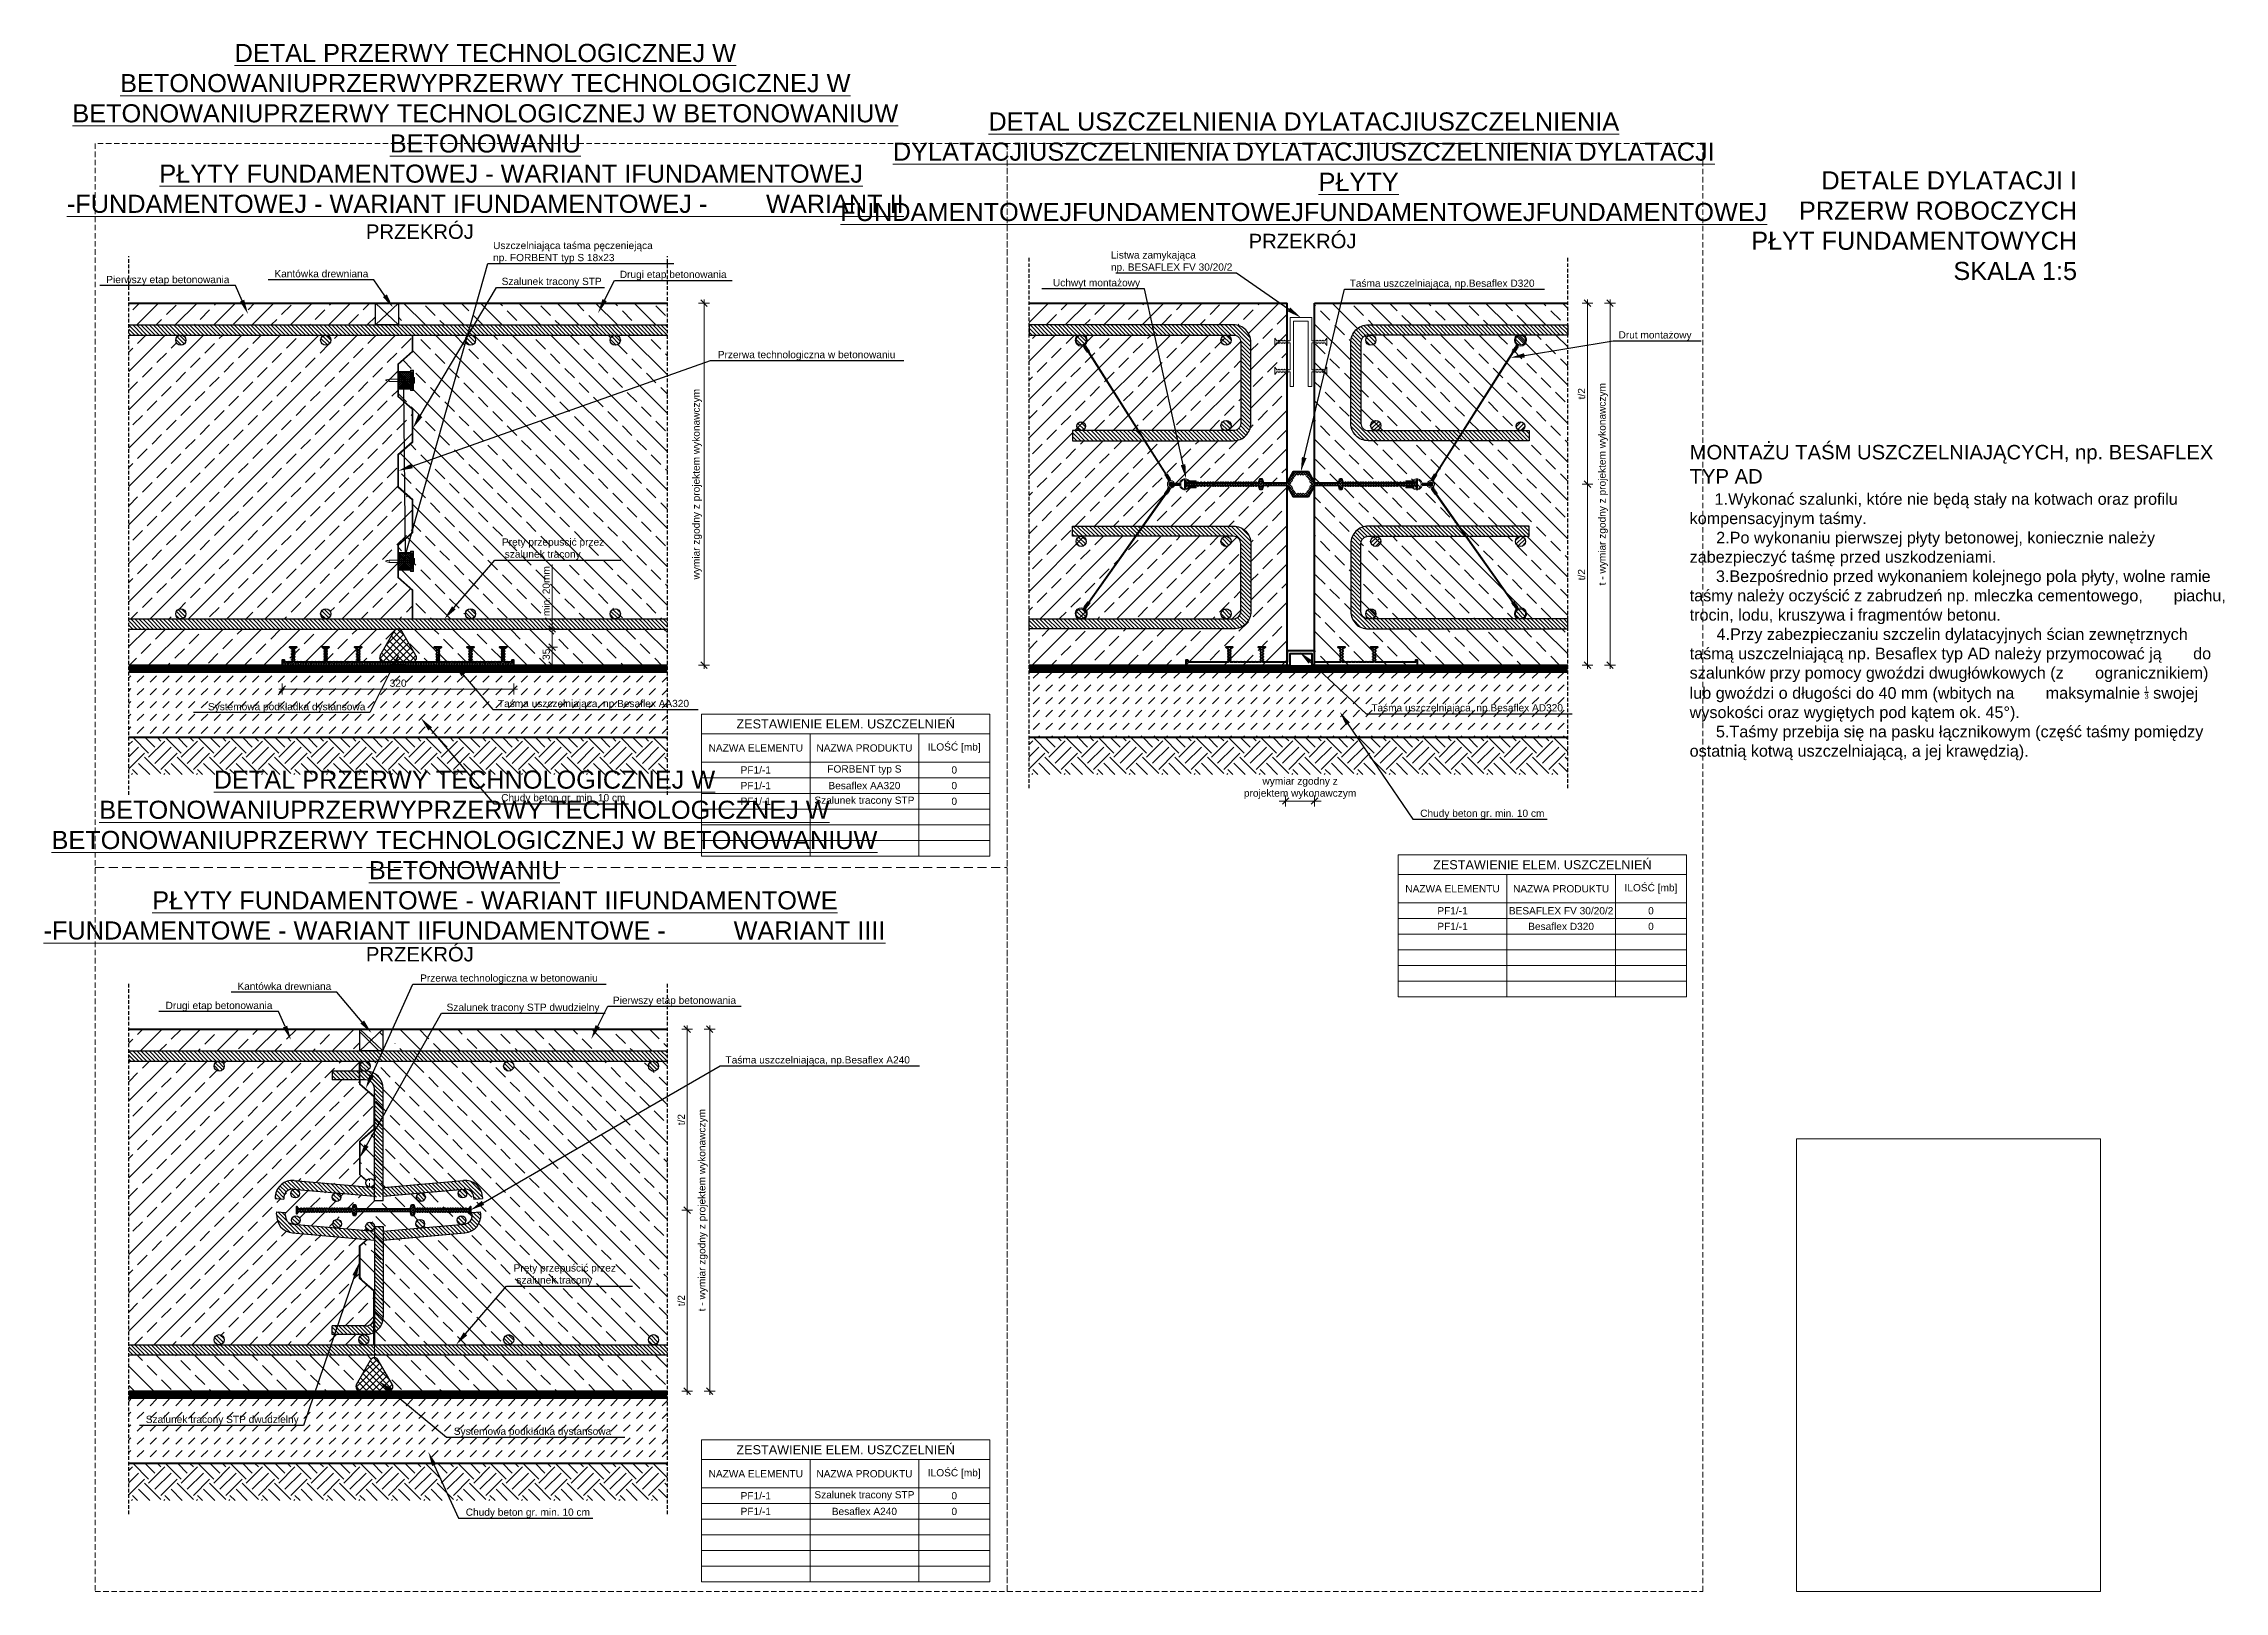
# Model space of a CAD drawing. Header units: millimetres. Extents: x 647 to 146539, y -131215 to 59.
# Drawn here: x 108528 to 111540, y -13367 to -11229 of the extents above; entities that cross this region are included whole.
import ezdxf
from ezdxf import colors
from ezdxf.entities.mleader import LeaderData, LeaderLine
from ezdxf.math import Vec2, Vec3

# ---------------------------------------------------------------- set-up
doc = ezdxf.new("R2010")
doc.units = ezdxf.units.MM
doc.linetypes.add('DASHED', pattern=[0.75, 0.5, -0.25])
doc.layers.get('Defpoints').update_dxf_attribs({"color": 2, "lineweight": 50})
for name, color, linetype, lineweight in [('G-Cienka', 4, 'Continuous', 9), ('G-Elementy konstrukcyjne', 1, 'Continuous', 40), ('G-Kreskowanie', 9, 'Continuous', 5), ('G-Obrys', 3, 'Continuous', 20), ('G-Opisy', 2, 'Continuous', 18), ('G-Przerywana', 8, 'DASHED', 15), ('G-Wymiary', 4, 'Continuous', 9)]:
    doc.layers.add(name, color=color, linetype=linetype, lineweight=lineweight)
doc.layers.add('G-Prety', color=1, linetype='Continuous')
doc.styles.add('Arial-GG', font='arial.ttf')
doc.dimstyles.new('W-1 do 5-GG mm', dxfattribs={"dimscale": 5, "dimtxt": 2, "dimasz": 1.8, "dimexe": 1.5, "dimexo": 0, "dimgap": 0.6, "dimtad": 1, "dimdec": 1, "dimrnd": 1, "dimtxsty": 'Arial-GG', "dimblk": 'OBLIQUE', "dimcen": 0, "dimdle": 1, "dimclrd": 4, "dimclre": 4, "dimclrt": 7, "dimadec": 1, "dimazin": 0, "dimtfac": 1, "dimtdec": 1, "dimtix": 1, "dimtmove": 0, "dimatfit": 2, "dimfxl": 1.5, "dimfxlon": 1, "dimlwd": -1, "dimlwe": -1, "dimarcsym": 0})
pattern_1 = [(45, (-1498242.596, 725435.917), (-26.5165043, 26.5165043), []), (45, (-1498216.08, 725435.917), (-26.5165043, 26.5165043), [18.75, -9.375])]
pattern_2 = [(135, (-1498242.596, 725461.116), (-26.5165043, -26.5165043), []), (135, (-1498242.596, 725487.633), (-26.5165043, -26.5165043), [18.75, -9.375])]
pattern_3 = [(135, (106610.3, -11054.3732), (-2.80633, -2.80633), [])]
pattern_4 = [(135, (105522.6525, -14324.6313), (-2.80633, -2.80633), [])]
pattern_5 = [(135, (-1490773.918, 728757.748), (-26.5165043, -26.5165043), []), (135, (-1490773.918, 728784.264), (-26.5165043, -26.5165043), [18.75, -9.375])]
pattern_6 = [(135, (-1498242.596, 725416.353), (-26.5165043, -26.5165043), []), (135, (-1498242.596, 725442.87), (-26.5165043, -26.5165043), [18.75, -9.375])]
pattern_7 = [(135, (105681.9255, -13622.112), (-2.80633, -2.80633), [])]
pattern_8 = [(135, (105629.1846, -13522.112), (-2.80633, -2.80633), [])]
pattern_9 = [(135, (105681.9255, -13522.112), (-2.80633, -2.80633), [])]
pattern_10 = [(135, (105629.1846, -12619.437), (-2.80633, -2.80633), [])]
pattern_11 = [(45, (113655.9255, -12519.3586), (2.80633, -2.80633), [])]
pattern_12 = [(135, (106872.7605, -12519.3586), (-2.80633, -2.80633), [])]
pattern_13 = [(135, (106872.7605, -12619.3586), (-2.80633, -2.80633), [])]
pattern_14 = [(135, (106872.7605, -12519.3586), (-2.80633, -2.80633), [])]
pattern_15 = [(135, (105629.1846, -12519.437), (-2.80633, -2.80633), [])]

msp = doc.modelspace()

# ---------------------------------------------------------------- texts
at = {"layer": 'G-Opisy', "color": 2, "char_height": 25, "width": 1226.3283, "attachment_point": 8, "style": 'Arial-GG'}
for s, insert in [('{\\LDETAL PRZERWY TECHNOLOGICZNEJ W BETONOWANIUPRZERWYPRZERWY TECHNOLOGICZNEJ W BETONOWANIUPRZERWY }{\\LTECHNOLOGICZNEJ W BETONOWANIUW BETONOWANIU}\\P{\\fArial|b0|i0|c0|p34;\\W7.36643; }{\\LPŁYTY FUNDAMENTOWEJ - WARIANT IFUNDAMENTOWEJ -FUNDAMENTOWEJ - WARIANT IFUNDAMENTOWEJ - }{\\fArial|b0|i0|c0|p34;\\W7.36643; }{\\LWARIANT II}', (109137.82, -11463.34)), ('{\\LDETAL USZCZELNIENIA DYLATACJIUSZCZELNIENIA DYLATACJIUSZCZELNIENIA DYLATACJIUSZCZELNIENIA DYLATACJI}\\P{\\fArial|b0|i0|c0|p34;\\W7.80404;  }{\\LPŁYTY FUNDAMENTOWEJFUNDAMENTOWEJFUNDAMENTOWEJFUNDAMENTOWEJ}', (110268.42, -11474.64)), ('{\\LDETAL PRZERWY TECHNOLOGICZNEJ W BETONOWANIUPRZERWYPRZERWY TECHNOLOGICZNEJ W BETONOWANIUPRZERWY }{\\LTECHNOLOGICZNEJ W BETONOWANIUW BETONOWANIU}\\P{\\fArial|b0|i0|c0|p34;\\W8.66608; }{\\LPŁYTY FUNDAMENTOWE - WARIANT IIFUNDAMENTOWE -FUNDAMENTOWE - WARIANT IIFUNDAMENTOWE - }{\\fArial|b0|i0|c0|p34;\\W8.66608; }{\\LWARIANT IIII}', (109109.06, -12467.07))]:
    msp.add_mtext(s, dxfattribs=dict(at, insert=insert))
at = {"layer": 'G-Opisy', "style": 'Arial-GG'}
for s, insert, char_height, width, attachment_point in [('{\\C2;DETALE DYLATACJI I PRZERW ROBOCZYCH\\PPŁYT FUNDAMENTOWYCH \\PSKALA 1:5}', (111336.51, -11405.69), 25, 480.3759, 3), ('{\\fArial|b0|i0|c0|p34;\\W8.09929;  }{\\C2;PRZEKRÓJ}', (108847.24, -11478.94), 20, 404.8155, 1), ('{\\fArial|b0|i0|c0|p34;\\W8.09929;  }{\\C2;PRZEKRÓJ}', (110066.51, -11491.97), 20, 404.8155, 1), ('{\\C2;MONTAŻU TAŚM USZCZELNIAJĄCYCH, np. BESAFLEX }{\\C2;TYP AD}\\P{\\fArial|b0|i0|c0|p34;\\W4.43893; }{\\H0.80000x;1.Wykonać szalunki, które nie będą stały na kotwach oraz profilu }{\\fArial|b0|i0|c0|p34;\\W4.43893; }{\\H0.80000x;kompensacyjnym taśmy. }\\P{\\fArial|b0|i0|c0|p34;\\W4.72540; }{\\H0.80000x;2.Po wykonaniu pierwszej płyty betonowej, koniecznie należy }{\\fArial|b0|i0|c0|p34;\\W4.72540; }{\\H0.80000x;zabezpieczyć taśmę przed uszkodzeniami. }\\P{\\fArial|b0|i0|c0|p34;\\W4.67970; }{\\H0.80000x;3.Bezpośrednio przed wykonaniem kolejnego pola płyty, wolne ramie }{\\fArial|b0|i0|c0|p34;\\W4.67970; }{\\H0.80000x;taśmy należy oczyścić z zabrudzeń np. mleczka cementowego, }{\\fArial|b0|i0|c0|p34;\\W4.67970; }{\\H0.80000x;piachu, trocin, lodu, kruszywa i fragmentów betonu. }\\P{\\fArial|b0|i0|c0|p34;\\W4.78515; }{\\H0.80000x;4.Przy zabezpieczaniu szczelin dylatacyjnych ścian zewnętrznych }{\\fArial|b0|i0|c0|p34;\\W4.78515; }{\\H0.80000x;taśmą uszczelniającą np. Besaflex typ AD należy przymocować ją }{\\fArial|b0|i0|c0|p34;\\W4.78515; }{\\H0.80000x;do szalunków przy pomocy gwoździ dwugłówkowych (z }{\\fArial|b0|i0|c0|p34;\\W4.78515; }{\\H0.80000x;ogranicznikiem) lub gwoździ o długości do 40 mm (wbitych na }{\\fArial|b0|i0|c0|p34;\\W4.78515; }{\\H0.80000x;maksymalnie {\\H0.44800x;\\S1/3;}}{\\H0.80002x; swojej wysokości oraz wygiętych pod kątem ok. 45°). }\\P{\\fArial|b0|i0|c0|p34;\\W4.68134; }{\\H0.80002x;5.Taśmy przebija się na pasku łącznikowym (część taśmy pomiędzy }{\\fArial|b0|i0|c0|p34;\\W4.68134; }{\\H0.80002x;ostatnią kotwą uszczelniającą, a jej krawędzią).}', (110801.35, -11783.56), 20, 738.7645, 1), ('ZESTAWIENIE ELEM. USZCZELNIEŃ', (109635.58, -12169), 12.5, 398.2045, 5), ('{\\fArial|b0|i0|c0|p34;NAZWA ELEMENTU}', (109511.48, -12202.2), 10, 150, 5), ('{\\fArial|b0|i0|c0|p34;NAZWA PRODUKTU}', (109661.48, -12202.2), 10, 150, 5), ('{\\fArial|b0|i0|c0|p34;ILOŚĆ [mb]}', (109785.58, -12202.2), 10, 98.2045, 5), ('{\\fArial|b0|i0|c0|p34;PF1/-1}', (109511.48, -12232.59), 10, 150, 5), ('{\\fArial|b0|i0|c0|p34;\\C2;FORBENT typ S}', (109661.48, -12232.59), 10, 150, 5), ('{\\fArial|b0|i0|c0|p34;0}', (109785.58, -12232.59), 10, 98.2045, 5), ('{\\fArial|b0|i0|c0|p34;PF1/-1}', (109511.48, -12254.19), 10, 150, 5), ('{\\fArial|b0|i0|c0|p34;\\C2;Besaflex AA320}', (109661.48, -12254.19), 10, 150, 5), ('{\\fArial|b0|i0|c0|p34;0}', (109785.58, -12254.19), 10, 98.2045, 5), ('{\\fArial|b0|i0|c0|p34;PF1/-1}', (109511.48, -12275.79), 10, 150, 5), ('{\\fArial|b0|i0|c0|p34;\\C2;Szalunek tracony STP}', (109661.48, -12275.79), 10, 150, 5), ('{\\fArial|b0|i0|c0|p34;0}', (109785.58, -12275.79), 10, 98.2045, 5), ('ZESTAWIENIE ELEM. USZCZELNIEŃ', (110597.93, -12363.46), 12.5, 398.2045, 5), ('{\\fArial|b0|i0|c0|p34;NAZWA ELEMENTU}', (110473.82, -12396.66), 10, 150, 5), ('{\\fArial|b0|i0|c0|p34;NAZWA PRODUKTU}', (110623.82, -12396.66), 10, 150, 5), ('{\\fArial|b0|i0|c0|p34;ILOŚĆ [mb]}', (110747.93, -12396.66), 10, 98.2045, 5), ('{\\fArial|b0|i0|c0|p34;PF1/-1}', (110473.82, -12427.05), 10, 150, 5), ('{\\fArial|b0|i0|c0|p34;\\C2;BESAFLEX FV 30/20/2}', (110623.82, -12427.05), 10, 150, 5), ('{\\fArial|b0|i0|c0|p34;0}', (110747.93, -12427.05), 10, 98.2045, 5), ('{\\fArial|b0|i0|c0|p34;PF1/-1}', (110473.82, -12448.65), 10, 150, 5), ('{\\fArial|b0|i0|c0|p34;\\C2;Besaflex D320}', (110623.82, -12448.65), 10, 150, 5), ('{\\fArial|b0|i0|c0|p34;0}', (110747.93, -12448.65), 10, 98.2045, 5), ('{\\fArial|b0|i0|c0|p34;\\W8.09929;  }{\\C2;PRZEKRÓJ}', (108847.24, -12477), 20, 404.8155, 1), ('ZESTAWIENIE ELEM. USZCZELNIEŃ', (109635.58, -13171.5), 12.5, 398.2045, 5), ('{\\fArial|b0|i0|c0|p34;NAZWA ELEMENTU}', (109511.48, -13204.7), 10, 150, 5), ('{\\fArial|b0|i0|c0|p34;NAZWA PRODUKTU}', (109661.48, -13204.7), 10, 150, 5), ('{\\fArial|b0|i0|c0|p34;ILOŚĆ [mb]}', (109785.58, -13204.7), 10, 98.2045, 5), ('{\\fArial|b0|i0|c0|p34;PF1/-1}', (109511.48, -13235.09), 10, 150, 5), ('{\\fArial|b0|i0|c0|p34;PF1/-1}', (109511.48, -13256.69), 10, 150, 5), ('{\\fArial|b0|i0|c0|p34;\\C2;Szalunek tracony STP}', (109661.48, -13235.09), 10, 150, 5), ('{\\fArial|b0|i0|c0|p34;\\C2;Besaflex A240}', (109661.48, -13256.69), 10, 150, 5), ('{\\fArial|b0|i0|c0|p34;0}', (109785.58, -13235.09), 10, 98.2045, 5), ('{\\fArial|b0|i0|c0|p34;0}', (109785.58, -13256.69), 10, 98.2045, 5)]:
    msp.add_mtext(s, dxfattribs=dict(at, insert=insert, char_height=char_height, width=width, attachment_point=attachment_point))

# ---------------------------------------------------------------- blocks, each defined once
blk = doc.blocks.new('_Oblique')
at = {"color": 0, "linetype": 'ByBlock', "lineweight": -2}
blk.add_line((-0.5, -0.5), (0.5, 0.5), dxfattribs=at)
blk = doc.blocks.new('*D957')
at = {"layer": 'Defpoints', "color": 0, "transparency": 16777216}
for p in [(109389.3, -11587.8), (109440, -11587.8), (109389.3, -12087.8)]:
    blk.add_point(p, dxfattribs=at)
at = {"layer": 'G-Wymiary', "color": 4, "transparency": 16777216}
for p, q in [((109432.5, -11587.8), (109447.5, -11587.8)), ((109440, -12092.8), (109440, -11582.8)), ((109432.5, -12087.8), (109447.5, -12087.8))]:
    blk.add_line(p, q, dxfattribs=at)
at = {"layer": 'G-Wymiary', "color": 4, "transparency": 16777216, "xscale": 9, "yscale": 9, "zscale": 9}
for p, rotation in [((109440, -11587.8), 90), ((109440, -12087.8), 270)]:
    blk.add_blockref('_Oblique', p, dxfattribs=dict(at, rotation=rotation))
at = {"layer": 'G-Wymiary', "color": 7, "transparency": 16777216, "insert": (109430.5, -11837.8), "char_height": 10, "attachment_point": 5, "rotation": 90, "style": 'Arial-GG'}
blk.add_mtext('wymiar zgodny z projektem wykonawczym', dxfattribs=at)
blk = doc.blocks.new('*D958')
at = {"layer": 'Defpoints', "color": 0, "transparency": 16777216}
for p in [(110632.9, -11587.8), (110691.4, -11587.8), (110632.9, -12087.8)]:
    blk.add_point(p, dxfattribs=at)
at = {"layer": 'G-Wymiary', "color": 4, "transparency": 16777216}
for p, q in [((110683.9, -11587.8), (110698.9, -11587.8)), ((110691.4, -12092.8), (110691.4, -11582.8)), ((110683.9, -12087.8), (110698.9, -12087.8))]:
    blk.add_line(p, q, dxfattribs=at)
at = {"layer": 'G-Wymiary', "color": 4, "transparency": 16777216, "xscale": 9, "yscale": 9, "zscale": 9}
for p, rotation in [((110691.4, -11587.8), 90), ((110691.4, -12087.8), 270)]:
    blk.add_blockref('_Oblique', p, dxfattribs=dict(at, rotation=rotation))
at = {"layer": 'G-Wymiary', "color": 7, "transparency": 16777216, "insert": (110681.9, -11837.8), "char_height": 10, "attachment_point": 5, "rotation": 90, "style": 'Arial-GG'}
blk.add_mtext('t - wymiar zgodny z projektem wykonawczym', dxfattribs=at)
blk = doc.blocks.new('*D950')
at = {"layer": 'Defpoints', "color": 0, "ltscale": 2, "transparency": 16777216}
for p in [(110632.9, -11587.8), (110660.3, -11587.8), (110424.3, -11837.8)]:
    blk.add_point(p, dxfattribs=at)
at = {"layer": 'G-Kreskowanie', "color": 4, "ltscale": 2, "transparency": 16777216}
for p, q in [((110652.8, -11587.8), (110667.8, -11587.8)), ((110660.3, -11842.8), (110660.3, -11582.8)), ((110652.8, -11837.8), (110667.8, -11837.8))]:
    blk.add_line(p, q, dxfattribs=at)
at = {"layer": 'G-Kreskowanie', "color": 4, "ltscale": 2, "transparency": 16777216, "xscale": 9, "yscale": 9, "zscale": 9}
for p, rotation in [((110660.3, -11587.8), 90), ((110660.3, -11837.8), 270)]:
    blk.add_blockref('_Oblique', p, dxfattribs=dict(at, rotation=rotation))
at = {"layer": 'G-Kreskowanie', "color": 7, "ltscale": 2, "transparency": 16777216, "insert": (110652.1, -11712.8), "char_height": 10, "attachment_point": 5, "rotation": 90, "style": 'Arial-GG'}
blk.add_mtext('t/2', dxfattribs=at)
blk = doc.blocks.new('*D961')
at = {"layer": 'Defpoints', "color": 0, "transparency": 16777216}
for p in [(109389.3, -12590.5), (109447.8, -12590.5), (109389.3, -13090.5)]:
    blk.add_point(p, dxfattribs=at)
at = {"layer": 'G-Wymiary', "color": 4, "transparency": 16777216}
for p, q in [((109440.3, -12590.5), (109455.3, -12590.5)), ((109447.8, -13095.5), (109447.8, -12585.5)), ((109440.3, -13090.5), (109455.3, -13090.5))]:
    blk.add_line(p, q, dxfattribs=at)
at = {"layer": 'G-Wymiary', "color": 4, "transparency": 16777216, "xscale": 9, "yscale": 9, "zscale": 9}
for p, rotation in [((109447.8, -12590.5), 90), ((109447.8, -13090.5), 270)]:
    blk.add_blockref('_Oblique', p, dxfattribs=dict(at, rotation=rotation))
at = {"layer": 'G-Wymiary', "color": 7, "transparency": 16777216, "insert": (109438.4, -12840.5), "char_height": 10, "attachment_point": 5, "rotation": 90, "style": 'Arial-GG'}
blk.add_mtext('t - wymiar zgodny z projektem wykonawczym', dxfattribs=at)
blk = doc.blocks.new('*D962')
at = {"layer": 'Defpoints', "color": 0, "transparency": 16777216}
for p in [(109180.8, -12840.5), (109416.7, -12840.5), (109389.3, -13090.5)]:
    blk.add_point(p, dxfattribs=at)
at = {"layer": 'G-Wymiary', "color": 4, "transparency": 16777216}
for p, q in [((109409.2, -12840.5), (109424.2, -12840.5)), ((109416.7, -13095.5), (109416.7, -12835.5)), ((109409.2, -13090.5), (109424.2, -13090.5))]:
    blk.add_line(p, q, dxfattribs=at)
at = {"layer": 'G-Wymiary', "color": 4, "transparency": 16777216, "xscale": 9, "yscale": 9, "zscale": 9}
for p, rotation in [((109416.7, -12840.5), 90), ((109416.7, -13090.5), 270)]:
    blk.add_blockref('_Oblique', p, dxfattribs=dict(at, rotation=rotation))
at = {"layer": 'G-Wymiary', "color": 7, "transparency": 16777216, "insert": (109408.6, -12965.5), "char_height": 10, "attachment_point": 5, "rotation": 90, "style": 'Arial-GG'}
blk.add_mtext('t/2', dxfattribs=at)
blk = doc.blocks.new('*D963')
at = {"layer": 'Defpoints', "color": 0, "ltscale": 2, "transparency": 16777216}
for p in [(109389.3, -12590.5), (109416.7, -12590.5), (109180.8, -12840.5)]:
    blk.add_point(p, dxfattribs=at)
at = {"layer": 'G-Kreskowanie', "color": 4, "ltscale": 2, "transparency": 16777216}
for p, q in [((109409.2, -12590.5), (109424.2, -12590.5)), ((109416.7, -12845.5), (109416.7, -12585.5)), ((109409.2, -12840.5), (109424.2, -12840.5))]:
    blk.add_line(p, q, dxfattribs=at)
at = {"layer": 'G-Kreskowanie', "color": 4, "ltscale": 2, "transparency": 16777216, "xscale": 9, "yscale": 9, "zscale": 9}
for p, rotation in [((109416.7, -12590.5), 90), ((109416.7, -12840.5), 270)]:
    blk.add_blockref('_Oblique', p, dxfattribs=dict(at, rotation=rotation))
at = {"layer": 'G-Kreskowanie', "color": 7, "ltscale": 2, "transparency": 16777216, "insert": (109408.6, -12715.5), "char_height": 10, "attachment_point": 5, "rotation": 90, "style": 'Arial-GG'}
blk.add_mtext('t/2', dxfattribs=at)
blk = doc.blocks.new('*D964')
at = {"layer": 'Defpoints', "color": 0, "transparency": 16777216}
for p in [(108857.4, -12087.8), (109177.4, -12087.8), (109177.4, -12120.8)]:
    blk.add_point(p, dxfattribs=at)
at = {"layer": 'G-Wymiary', "color": 4, "transparency": 16777216}
for p, q in [((108852.4, -12120.8), (109182.4, -12120.8)), ((108857.4, -12113.3), (108857.4, -12128.3)), ((109177.4, -12113.3), (109177.4, -12128.3))]:
    blk.add_line(p, q, dxfattribs=at)
at = {"layer": 'G-Wymiary', "color": 4, "transparency": 16777216, "xscale": 9, "yscale": 9, "zscale": 9, "rotation": 180}
blk.add_blockref('_Oblique', (108857.4, -12120.8), dxfattribs=at)
at = {"layer": 'G-Wymiary', "color": 4, "transparency": 16777216, "xscale": 9, "yscale": 9, "zscale": 9}
blk.add_blockref('_Oblique', (109177.4, -12120.8), dxfattribs=at)
at = {"layer": 'G-Wymiary', "color": 7, "transparency": 16777216, "insert": (109017.4, -12112.7), "char_height": 10, "attachment_point": 5, "style": 'Arial-GG'}
blk.add_mtext('320', dxfattribs=at)
blk = doc.blocks.new('*D998')
at = {"layer": 'Defpoints', "color": 0, "transparency": 16777216}
for p in [(109098.8, -12037.8), (109230.1, -12037.8), (109071.8, -12062.8)]:
    blk.add_point(p, dxfattribs=at)
at = {"layer": 'G-Wymiary', "color": 4, "transparency": 16777216}
for p, q in [((109230.1, -12037.8), (109230.1, -11948.9)), ((109222.6, -12037.8), (109237.6, -12037.8)), ((109230.1, -12067.8), (109230.1, -12037.8)), ((109222.6, -12062.8), (109237.6, -12062.8))]:
    blk.add_line(p, q, dxfattribs=at)
at = {"layer": 'G-Wymiary', "color": 4, "transparency": 16777216, "xscale": 9, "yscale": 9, "zscale": 9}
for p, rotation in [((109230.1, -12037.8), 90), ((109230.1, -12062.8), 270)]:
    blk.add_blockref('_Oblique', p, dxfattribs=dict(at, rotation=rotation))
at = {"layer": 'G-Wymiary', "color": 7, "transparency": 16777216, "insert": (109222, -11985.5), "char_height": 10, "attachment_point": 5, "rotation": 90, "style": 'Arial-GG'}
blk.add_mtext('min. 20mm', dxfattribs=at)
blk = doc.blocks.new('*D965')
at = {"layer": 'Defpoints', "color": 0, "transparency": 16777216}
for p in [(109116.8, -12062.8), (109141.8, -12087.8), (109230.1, -12087.8)]:
    blk.add_point(p, dxfattribs=at)
at = {"layer": 'G-Wymiary', "color": 4, "transparency": 16777216}
for p, q in [((109222.6, -12062.8), (109237.6, -12062.8)), ((109230.1, -12057.8), (109230.1, -12092.8)), ((109222.6, -12087.8), (109237.6, -12087.8))]:
    blk.add_line(p, q, dxfattribs=at)
at = {"layer": 'G-Wymiary', "color": 4, "transparency": 16777216, "xscale": 9, "yscale": 9, "zscale": 9}
for p, rotation in [((109230.1, -12062.8), 90), ((109230.1, -12087.8), 270)]:
    blk.add_blockref('_Oblique', p, dxfattribs=dict(at, rotation=rotation))
at = {"layer": 'G-Wymiary', "color": 7, "transparency": 16777216, "insert": (109222, -12072.8), "char_height": 10, "attachment_point": 5, "rotation": 90, "style": 'Arial-GG'}
blk.add_mtext('35', dxfattribs=at)
blk = doc.blocks.new('*D966')
at = {"layer": 'Defpoints', "color": 0, "transparency": 16777216}
for p in [(110243.3, -12187.8), (110283.3, -12187.8), (110283.3, -12275.4)]:
    blk.add_point(p, dxfattribs=at)
at = {"layer": 'G-Wymiary', "color": 4, "transparency": 16777216}
for p, q in [((110243.3, -12275.4), (110234.3, -12275.4)), ((110243.3, -12267.9), (110243.3, -12282.9)), ((110243.3, -12275.4), (110283.3, -12275.4)), ((110283.3, -12267.9), (110283.3, -12282.9)), ((110283.3, -12275.4), (110292.3, -12275.4))]:
    blk.add_line(p, q, dxfattribs=at)
at = {"layer": 'G-Wymiary', "color": 4, "transparency": 16777216, "xscale": 9, "yscale": 9, "zscale": 9}
blk.add_blockref('_Oblique', (110243.3, -12275.4), dxfattribs=at)
at = {"layer": 'G-Wymiary', "color": 4, "transparency": 16777216, "xscale": 9, "yscale": 9, "zscale": 9, "rotation": 180}
blk.add_blockref('_Oblique', (110283.3, -12275.4), dxfattribs=at)
at = {"layer": 'G-Wymiary', "color": 7, "transparency": 16777216, "insert": (110263.3, -12257.6), "char_height": 10, "attachment_point": 5, "style": 'Arial-GG'}
blk.add_mtext('wymiar zgodny z \\Pprojektem wykonawczym', dxfattribs=at)
blk = doc.blocks.new('*D967')
at = {"layer": 'Defpoints', "color": 0, "transparency": 16777216}
for p in [(110424.3, -11837.8), (110660.3, -11837.8), (110632.9, -12087.8)]:
    blk.add_point(p, dxfattribs=at)
at = {"layer": 'G-Wymiary', "color": 4, "transparency": 16777216}
for p, q in [((110652.8, -11837.8), (110667.8, -11837.8)), ((110660.3, -12092.8), (110660.3, -11832.8)), ((110652.8, -12087.8), (110667.8, -12087.8))]:
    blk.add_line(p, q, dxfattribs=at)
at = {"layer": 'G-Wymiary', "color": 4, "transparency": 16777216, "xscale": 9, "yscale": 9, "zscale": 9}
for p, rotation in [((110660.3, -11837.8), 90), ((110660.3, -12087.8), 270)]:
    blk.add_blockref('_Oblique', p, dxfattribs=dict(at, rotation=rotation))
at = {"layer": 'G-Wymiary', "color": 7, "transparency": 16777216, "insert": (110652.1, -11962.8), "char_height": 10, "attachment_point": 5, "rotation": 90, "style": 'Arial-GG'}
blk.add_mtext('t/2', dxfattribs=at)

# ---------------------------------------------------------------- dimensions: what is measured, and where the dimension line sits
at = {"layer": 'G-Kreskowanie', "ltscale": 2}
for base, p1, p2, picture, middle in [((110660.3, -11587.76), (110424.34, -11837.76), (110632.9, -11587.76), '*D950', (110652.13, -11712.76)), ((109416.72, -12590.52), (109180.77, -12840.52), (109389.32, -12590.52), '*D963', (109408.55, -12715.52))]:
    dim = msp.add_linear_dim(base=base, p1=p1, p2=p2, angle=90, text='t/2', dimstyle='W-1 do 5-GG mm', dxfattribs=at)
    dim.commit()
    dim.dimension.update_dxf_attribs({"geometry": picture, "text_midpoint": middle})
at = {"layer": 'G-Wymiary'}
for base, p1, p2, text, picture, middle in [((109439.97, -11587.84), (109389.32, -12087.84), (109389.32, -11587.84), 'wymiar zgodny z projektem wykonawczym', '*D957', (109439.97, -11837.84)), ((110691.41, -11587.76), (110632.9, -12087.76), (110632.9, -11587.76), 't - wymiar zgodny z projektem wykonawczym', '*D958', (110691.41, -11837.76)), ((109230.13, -12037.84), (109071.84, -12062.84), (109098.85, -12037.84), 'min. 20mm', '*D998', (109230.13, -11985.54)), ((109230.13, -12087.84), (109116.84, -12062.84), (109141.85, -12087.84), '35', '*D965', (109230.13, -12072.84)), ((109447.84, -12590.52), (109389.32, -13090.52), (109389.32, -12590.52), 't - wymiar zgodny z projektem wykonawczym', '*D961', (109447.84, -12840.52))]:
    dim = msp.add_linear_dim(base=base, p1=p1, p2=p2, angle=90, text=text, dimstyle='W-1 do 5-GG mm', override={"dimblk": 'Oblique'}, dxfattribs=at)
    dim.commit()
    dim.dimension.update_dxf_attribs({"geometry": picture, "text_midpoint": middle, "dimtype": 160})
for base, p1, p2, picture, middle in [((110660.3, -11837.76), (110632.9, -12087.76), (110424.34, -11837.76), '*D967', (110652.13, -11962.76)), ((109416.72, -12840.52), (109389.32, -13090.52), (109180.77, -12840.52), '*D962', (109408.55, -12965.52))]:
    dim = msp.add_linear_dim(base=base, p1=p1, p2=p2, angle=90, text='t/2', dimstyle='W-1 do 5-GG mm', override={"dimblk": 'Oblique'}, dxfattribs=at)
    dim.commit()
    dim.dimension.update_dxf_attribs({"geometry": picture, "text_midpoint": middle})
dim = msp.add_linear_dim(base=(109177.37, -12120.78), p1=(108857.37, -12087.84), p2=(109177.37, -12087.84), dimstyle='W-1 do 5-GG mm', override={"dimblk": 'Oblique'}, dxfattribs=at)
dim.commit()
dim.dimension.update_dxf_attribs({"geometry": '*D964', "text_midpoint": (109017.37, -12112.67)})
dim = msp.add_linear_dim(base=(110283.33, -12275.43), p1=(110243.33, -12187.76), p2=(110283.33, -12187.76), text='wymiar zgodny z \\Pprojektem wykonawczym', dimstyle='W-1 do 5-GG mm', override={"dimblk": 'Oblique'}, dxfattribs=at)
dim.commit()
dim.dimension.update_dxf_attribs({"geometry": '*D966', "text_midpoint": (110263.33, -12257.63)})

# ---------------------------------------------------------------- hatches: boundary and pattern name
at = {"layer": 'G-Kreskowanie'}
h = msp.add_hatch(dxfattribs=at)
h.set_pattern_fill('ANSI33', color=256, scale=150)
h.set_pattern_definition(pattern_1)
h.paths.add_polyline_path([(108645.42, -11617.84), (108645.42, -11587.84), (108986.11, -11587.84), (108986.11, -11617.84)])
h = msp.add_hatch(dxfattribs=at)
h.set_pattern_fill('ANSI33', color=256, scale=150, angle=90)
h.set_pattern_definition(pattern_2)
h.paths.add_polyline_path([(109389.32, -11617.84), (109389.32, -11587.84), (109087.75, -11587.84), (109073.92, -11617.84)])
h.paths.add_polyline_path([(109073.92, -11617.84), (109087.75, -11587.84), (109017.71, -11587.84), (109017.71, -11617.84)])
h = msp.add_hatch(dxfattribs=at)
h.set_pattern_fill('ANSI33', color=256, scale=150)
h.set_pattern_definition([(45, (-1498073.902, 725435.995), (-26.5165043, 26.5165043), []), (45, (-1498047.386, 725435.995), (-26.5165043, 26.5165043), [18.75, -9.375])])
h.paths.add_polyline_path([(109889, -12037.76), (109889, -12087.76), (110245.35, -12087.76), (110245.35, -11587.76), (109889, -11587.76), (109889, -11617.76), (109889, -11631.76), (110171.35, -11631.76, -0.4142136), (110181.35, -11641.76), (110181.35, -11753.76, -0.4142136), (110171.35, -11763.76), (109949, -11763.76), (109949, -11777.76), (110171.35, -11777.76, 0.4142136), (110195.35, -11753.76), (110195.35, -11641.76, 0.4142136), (110171.35, -11617.76), (109889, -11617.76), (109889, -11631.76), (109889, -12023.76), (109889, -12037.76), (110171.35, -12037.76, 0.4142136), (110195.35, -12013.76), (110195.35, -11919.76, 0.4142136), (110171.35, -11895.76), (109949, -11895.76), (109949, -11909.76), (110171.35, -11909.76, -0.4142136), (110181.35, -11919.76), (110181.35, -12013.76, -0.4142136), (110171.35, -12023.76), (109889, -12023.76)])
h = msp.add_hatch(dxfattribs=at)
h.set_pattern_fill('ANSI33', color=256, scale=150, angle=90)
h.set_pattern_definition([(135, (-1498073.902, 725461.195), (-26.5165043, -26.5165043), []), (135, (-1498073.902, 725487.71), (-26.5165043, -26.5165043), [18.75, -9.375])])
h.paths.add_polyline_path([(110632.9, -12037.76), (110632.9, -12087.76), (110283.33, -12087.76), (110283.33, -11587.76), (110632.9, -11587.76), (110632.9, -11617.76), (110632.9, -11631.76), (110357.33, -11631.76, 0.4142136), (110347.33, -11641.76), (110347.33, -11753.76, 0.4142136), (110357.33, -11763.76), (110579.69, -11763.76), (110579.69, -11777.76), (110357.33, -11777.76, -0.4142136), (110333.33, -11753.76), (110333.33, -11641.76, -0.4142136), (110357.33, -11617.76), (110632.9, -11617.76), (110632.9, -11631.76), (110632.9, -12023.76), (110357.33, -12023.76, -0.4142136), (110347.33, -12013.76), (110347.33, -11919.76, -0.4142136), (110357.33, -11909.76), (110579.69, -11909.76), (110579.69, -11895.76), (110357.33, -11895.76, 0.4142136), (110333.33, -11919.76), (110333.33, -12013.76, 0.4142136), (110357.33, -12037.76)])
h = msp.add_hatch(dxfattribs=at)
h.set_pattern_fill('ANSI31', color=256, scale=1.25, angle=90)
h.set_pattern_definition(pattern_15)
h.paths.add_polyline_path([(108645.42, -11631.84), (109017.37, -11631.84), (109017.37, -11617.84), (108645.42, -11617.84), (108645.42, -12057.84)])
h = msp.add_hatch(dxfattribs=at)
h.set_pattern_fill('ANSI31', color=256, scale=1.25, angle=90)
h.set_pattern_definition(pattern_15)
h.paths.add_polyline_path([(109389.32, -11617.84), (109017.37, -11617.84), (109017.37, -11631.84), (109389.32, -11631.84), (109389.32, -12057.84)])
h = msp.add_hatch(dxfattribs=at)
h.set_pattern_fill('ANSI31', color=256, scale=1.25, angle=90)
h.set_pattern_definition(pattern_3)
h.paths.add_polyline_path([(109889, -11617.76), (109889, -11631.76), (110171.35, -11631.76, -0.4142136), (110181.35, -11641.76), (110181.35, -11753.76, -0.4142136), (110171.35, -11763.76), (109949, -11763.76), (109949, -11777.76), (110171.35, -11777.76, 0.4142136), (110195.35, -11753.76), (110195.35, -11641.76, 0.4142136), (110171.35, -11617.76)])
h = msp.add_hatch(dxfattribs=at)
h.set_pattern_fill('ANSI31', color=256, scale=1.25, angle=90)
h.set_pattern_definition(pattern_3)
h.paths.add_polyline_path([(110333.33, -11753.76, 0.4142136), (110357.33, -11777.76), (110579.69, -11777.76), (110579.69, -11763.76), (110357.33, -11763.76, -0.4142136), (110347.33, -11753.76), (110347.33, -11641.76, -0.4142136), (110357.33, -11631.76), (110632.9, -11631.76), (110632.9, -11617.76), (110357.33, -11617.76, 0.4142136), (110333.33, -11641.76)])
h = msp.add_hatch(dxfattribs=at)
h.set_pattern_fill('ANSI33', color=256, scale=150)
h.set_pattern_definition(pattern_1)
h.paths.add_polyline_path([(108645.42, -11631.84), (108717.37, -11631.84, 2.4142136), (108724.37, -11638.84, 0.4142136), (108717.37, -11631.84), (108917.37, -11631.84, 2.4142136), (108924.37, -11638.84, 0.4142136), (108917.37, -11631.84), (109037.02, -11631.84), (109037.02, -11654.34), (109017.02, -11671.84), (109017.02, -11716.84), (109037.02, -11734.34), (109037.02, -11779.34), (109017.02, -11796.84), (109017.02, -11841.84), (109037.02, -11859.34), (109037.02, -11904.34), (109017.02, -11921.84), (109017.02, -11966.84), (109037.02, -11984.34), (109037.02, -12023.84), (108917.37, -12023.84, 0.4142136), (108924.37, -12016.84, 2.4142136), (108917.37, -12023.84), (108717.37, -12023.84, 0.4142136), (108724.37, -12016.84, 2.4142136), (108717.37, -12023.84), (108645.42, -12023.84)])
h = msp.add_hatch(dxfattribs=at)
h.set_pattern_fill('ANSI31', color=256, scale=1.25, angle=90)
h.set_pattern_definition(pattern_15)
h.paths.add_polyline_path([(108710.37, -11638.84, -1), (108724.37, -11638.84, -1)], flags=17)
h = msp.add_hatch(dxfattribs=at)
h.set_pattern_fill('ANSI31', color=256, scale=1.25, angle=90)
h.set_pattern_definition(pattern_15)
h.paths.add_polyline_path([(108924.37, -11638.84, 1), (108910.37, -11638.84, 1)], flags=17)
h = msp.add_hatch(dxfattribs=at)
h.set_pattern_fill('ANSI33', color=256, scale=150, angle=90)
h.set_pattern_definition(pattern_2)
h.paths.add_polyline_path([(109037.72, -11631.84), (109117.37, -11631.84, 2.4142136), (109124.37, -11638.84, 0.4142136), (109117.37, -11631.84), (109317.37, -11631.84, 2.4142136), (109324.37, -11638.84, 0.4142136), (109317.37, -11631.84), (109389.32, -11631.84), (109389.32, -12023.84), (109317.37, -12023.84, 0.4142136), (109324.37, -12016.84, 2.4142136), (109317.37, -12023.84), (109117.37, -12023.84, 0.4142136), (109124.37, -12016.84, 2.4142136), (109117.37, -12023.84), (109037.72, -12023.84), (109037.72, -11984.02), (109017.72, -11966.52), (109017.72, -11922.16), (109037.72, -11904.66), (109037.72, -11859.02), (109017.72, -11841.52), (109017.72, -11797.16), (109037.72, -11779.66), (109037.72, -11734.02), (109017.72, -11716.52), (109017.72, -11672.16), (109037.72, -11654.66)])
h.paths.add_polyline_path([(109214.36, -12021.72), (109229.68, -12021.72), (109229.68, -11949.35), (109214.36, -11949.35)], flags=24)
h = msp.add_hatch(dxfattribs=at)
h.set_pattern_fill('ANSI31', color=256, scale=1.25, angle=90)
h.set_pattern_definition(pattern_15)
h.paths.add_polyline_path([(109124.37, -11638.84, 1), (109110.37, -11638.84, 1)], flags=17)
h = msp.add_hatch(dxfattribs=at)
h.set_pattern_fill('ANSI31', color=256, scale=1.25, angle=90)
h.set_pattern_definition(pattern_15)
h.paths.add_polyline_path([(109324.37, -11638.84, 1), (109310.37, -11638.84, 1)], flags=17)
h = msp.add_hatch(dxfattribs=at)
h.set_pattern_fill('ANSI31', color=256, scale=1.25, angle=90)
h.set_pattern_definition(pattern_14)
h.paths.add_polyline_path([(109953.95, -11638.76, -1), (109967.95, -11638.76, -1)], flags=17)
h = msp.add_hatch(dxfattribs=at)
h.set_pattern_fill('ANSI31', color=256, scale=1.25, angle=90)
h.set_pattern_definition(pattern_14)
h.paths.add_polyline_path([(110167.95, -11638.76, 1), (110153.95, -11638.76, 1)], flags=17)
h = msp.add_hatch(dxfattribs=at)
h.set_pattern_fill('ANSI31', color=256, scale=1.25, angle=90)
h.set_pattern_definition(pattern_14)
h.paths.add_polyline_path([(110367.95, -11638.76, 1), (110353.95, -11638.76, 1)], flags=17)
h = msp.add_hatch(dxfattribs=at)
h.set_pattern_fill('ANSI31', color=256, scale=1.25, angle=90)
h.set_pattern_definition([(135, (106879.5482, -12519.3586), (-2.80633, -2.80633), [])])
h.paths.add_polyline_path([(110574.74, -11638.76, 1), (110560.74, -11638.76, 1)], flags=17)
h = msp.add_hatch(dxfattribs=at)
h.set_pattern_fill('NET', color=256, scale=0.625, angle=315)
h.set_pattern_definition([(315, (108518.0399, -10365.2387), (1.403165, 1.403165), []), (45, (108518.0399, -10365.2387), (-1.403165, 1.403165), [])])
h.paths.add_polyline_path([(109035.72, -11705.84), (109035.72, -11682.84), (109017.72, -11682.84), (109017.73, -11705.84)])
h = msp.add_hatch(dxfattribs=at)
h.set_pattern_fill('ANSI31', color=256, scale=1.25, angle=90)
h.set_pattern_definition([(135, (106872.7605, -12638.3586), (-2.80633, -2.80633), [])])
h.paths.add_polyline_path([(109966.95, -11757.76, 1), (109954.95, -11757.76, 1)], flags=17)
h = msp.add_hatch(dxfattribs=at)
h.set_pattern_fill('ANSI31', color=256, scale=1.25, angle=90)
h.set_pattern_definition([(135, (106872.7605, -12637.3586), (-2.80633, -2.80633), [])])
h.paths.add_polyline_path([(110167.95, -11756.76, 1), (110153.95, -11756.76, 1)], flags=17)
h = msp.add_hatch(dxfattribs=at)
h.set_pattern_fill('ANSI31', color=256, scale=1.25, angle=90)
h.set_pattern_definition([(45, (113655.9255, -12637.3586), (2.80633, -2.80633), [])])
h.paths.add_polyline_path([(110360.74, -11756.76, -1), (110374.74, -11756.76, -1)], flags=17)
h = msp.add_hatch(dxfattribs=at)
h.set_pattern_fill('ANSI31', color=256, scale=1.25, angle=90)
h.set_pattern_definition([(45, (113655.9255, -12638.3586), (2.80633, -2.80633), [])])
h.paths.add_polyline_path([(110573.74, -11757.76, 1), (110561.74, -11757.76, 1)], flags=17)
h = msp.add_hatch(dxfattribs=at)
h.set_pattern_fill('NET', color=256, scale=20, angle=45)
h.set_pattern_definition([(45, (-1488589.2765, 726645.1804), (-1.767766953, 1.767766953), []), (135, (-1488589.2765, 726645.1804), (-1.767766953, -1.767766953), [])])
h.paths.add_polyline_path([(110104.34, -11842.76), (110104.34, -11837.76), (110104.34, -11832.76), (110106.64, -11836.01), (110108.12, -11836.01), (110108.62, -11835.01), (110109.12, -11836.01), (110112.62, -11836.01), (110113.12, -11835.01), (110113.62, -11836.01), (110117.13, -11836.01), (110117.63, -11835.01), (110118.13, -11836.01), (110121.63, -11836.01), (110122.13, -11835.01), (110122.63, -11836.01), (110126.13, -11836.01), (110126.63, -11835.01), (110127.13, -11836.01), (110130.63, -11836.01), (110131.13, -11835.01), (110131.63, -11836.01), (110135.13, -11836.01), (110135.63, -11835.01), (110136.13, -11836.01), (110139.13, -11836.01), (110139.63, -11835.01), (110140.13, -11836.01), (110142.63, -11836.01), (110143.13, -11835.01), (110143.63, -11836.01), (110146.13, -11836.01), (110146.63, -11835.01), (110147.13, -11836.01), (110149.63, -11836.01), (110150.13, -11835.01), (110150.63, -11836.01), (110153.13, -11836.01), (110153.63, -11835.01), (110154.13, -11836.01), (110156.63, -11836.01), (110157.13, -11835.01), (110157.63, -11836.01), (110160.13, -11836.01), (110160.63, -11835.01), (110161.13, -11836.01), (110163.63, -11836.01), (110164.13, -11835.01), (110164.63, -11836.01), (110167.13, -11836.01), (110167.63, -11835.01), (110168.13, -11836.01), (110170.63, -11836.01), (110171.13, -11835.01), (110171.63, -11836.01), (110174.13, -11836.01), (110174.63, -11835.01), (110175.13, -11836.01), (110177.63, -11836.01), (110178.13, -11835.01), (110178.63, -11836.01), (110181.13, -11836.01), (110181.63, -11835.01), (110182.13, -11836.01), (110184.63, -11836.01), (110185.13, -11835.01), (110185.63, -11836.01), (110188.13, -11836.01), (110188.63, -11835.01), (110189.13, -11836.01), (110191.63, -11836.01), (110192.13, -11835.01), (110192.63, -11836.01), (110195.13, -11836.01), (110195.63, -11835.01), (110196.13, -11836.01), (110198.63, -11836.01), (110199.13, -11835.01), (110199.63, -11836.01), (110202.13, -11836.01), (110202.63, -11835.01), (110203.13, -11836.01), (110206.15, -11836.01), (110208.05, -11830.39, -0.3042724), (110208.24, -11830.26), (110210.43, -11830.26, -0.3430297), (110210.62, -11830.41), (110212.09, -11836.01), (110245.35, -11836.01), (110254.34, -11820.44), (110274.34, -11820.44), (110283.33, -11836.01), (110316.59, -11836.01), (110318.05, -11830.41, -0.3430297), (110318.25, -11830.26), (110320.44, -11830.26, -0.3042724), (110320.62, -11830.39), (110322.53, -11836.01), (110325.55, -11836.01), (110326.05, -11835.01), (110326.55, -11836.01), (110329.05, -11836.01), (110329.55, -11835.01), (110330.05, -11836.01), (110332.55, -11836.01), (110333.05, -11835.01), (110333.55, -11836.01), (110336.05, -11836.01), (110336.55, -11835.01), (110337.05, -11836.01), (110339.55, -11836.01), (110340.05, -11835.01), (110340.55, -11836.01), (110343.05, -11836.01), (110343.55, -11835.01), (110344.05, -11836.01), (110346.55, -11836.01), (110347.05, -11835.01), (110347.55, -11836.01), (110350.05, -11836.01), (110350.55, -11835.01), (110351.05, -11836.01), (110353.55, -11836.01), (110354.05, -11835.01), (110354.55, -11836.01), (110357.05, -11836.01), (110357.55, -11835.01), (110358.05, -11836.01), (110360.55, -11836.01), (110361.05, -11835.01), (110361.55, -11836.01), (110364.05, -11836.01), (110364.55, -11835.01), (110365.05, -11836.01), (110367.55, -11836.01), (110368.05, -11835.01), (110368.55, -11836.01), (110371.05, -11836.01), (110371.55, -11835.01), (110372.05, -11836.01), (110374.55, -11836.01), (110375.05, -11835.01), (110375.55, -11836.01), (110378.05, -11836.01), (110378.55, -11835.01), (110379.05, -11836.01), (110381.55, -11836.01), (110382.05, -11835.01), (110382.55, -11836.01), (110385.05, -11836.01), (110385.55, -11835.01), (110386.05, -11836.01), (110388.55, -11836.01), (110389.05, -11835.01), (110389.55, -11836.01), (110392.55, -11836.01), (110393.05, -11835.01), (110393.55, -11836.01), (110397.05, -11836.01), (110397.55, -11835.01), (110398.05, -11836.01), (110401.55, -11836.01), (110402.05, -11835.01), (110402.55, -11836.01), (110406.05, -11836.01), (110406.55, -11835.01), (110407.05, -11836.01), (110410.55, -11836.01), (110411.05, -11835.01), (110411.55, -11836.01), (110415.05, -11836.01), (110415.55, -11835.01), (110416.05, -11836.01), (110419.55, -11836.01), (110420.05, -11835.01), (110420.55, -11836.01), (110422.05, -11836.01), (110424.34, -11832.76), (110424.34, -11837.76), (110424.34, -11842.76), (110422.05, -11839.51), (110420.55, -11839.51), (110420.05, -11840.52), (110419.55, -11839.51), (110416.05, -11839.51), (110415.55, -11840.52), (110415.05, -11839.51), (110411.55, -11839.51), (110411.05, -11840.52), (110410.55, -11839.51), (110407.05, -11839.51), (110406.55, -11840.52), (110406.05, -11839.51), (110402.55, -11839.51), (110402.05, -11840.52), (110401.55, -11839.51), (110398.05, -11839.51), (110397.55, -11840.52), (110397.05, -11839.51), (110393.55, -11839.51), (110393.05, -11840.52), (110392.55, -11839.51), (110389.55, -11839.51), (110389.05, -11840.52), (110388.55, -11839.51), (110386.05, -11839.51), (110385.55, -11840.52), (110385.05, -11839.51), (110382.55, -11839.51), (110382.05, -11840.52), (110381.55, -11839.51), (110379.05, -11839.51), (110378.55, -11840.52), (110378.05, -11839.51), (110375.55, -11839.51), (110375.05, -11840.52), (110374.55, -11839.51), (110372.05, -11839.51), (110371.55, -11840.52), (110371.05, -11839.51), (110368.55, -11839.51), (110368.05, -11840.52), (110367.55, -11839.51), (110365.05, -11839.51), (110364.55, -11840.52), (110364.05, -11839.51), (110361.55, -11839.51), (110361.05, -11840.52), (110360.55, -11839.51), (110358.05, -11839.51), (110357.55, -11840.52), (110357.05, -11839.51), (110354.55, -11839.51), (110354.05, -11840.52), (110353.55, -11839.51), (110351.05, -11839.51), (110350.55, -11840.52), (110350.05, -11839.51), (110347.55, -11839.51), (110347.05, -11840.52), (110346.55, -11839.51), (110344.05, -11839.51), (110343.55, -11840.52), (110343.05, -11839.51), (110340.55, -11839.51), (110340.05, -11840.52), (110339.55, -11839.51), (110337.05, -11839.51), (110336.55, -11840.52), (110336.05, -11839.51), (110333.55, -11839.51), (110333.05, -11840.52), (110332.55, -11839.51), (110330.05, -11839.51), (110329.55, -11840.52), (110329.05, -11839.51), (110326.55, -11839.51), (110326.05, -11840.52), (110325.55, -11839.51), (110322.53, -11839.51), (110320.62, -11845.14, -0.3042724), (110320.44, -11845.26), (110318.25, -11845.26, -0.3430297), (110318.05, -11845.11), (110316.59, -11839.51), (110283.33, -11839.51), (110274.34, -11855.08), (110254.34, -11855.08), (110245.35, -11839.51), (110212.09, -11839.51), (110210.62, -11845.11, -0.3430297), (110210.43, -11845.26), (110208.24, -11845.26, -0.3042724), (110208.05, -11845.14), (110206.15, -11839.51), (110203.13, -11839.51), (110202.63, -11840.52), (110202.13, -11839.51), (110199.63, -11839.51), (110199.13, -11840.52), (110198.63, -11839.51), (110196.13, -11839.51), (110195.63, -11840.52), (110195.13, -11839.51), (110192.63, -11839.51), (110192.13, -11840.52), (110191.63, -11839.51), (110189.13, -11839.51), (110188.63, -11840.52), (110188.13, -11839.51), (110185.63, -11839.51), (110185.13, -11840.52), (110184.63, -11839.51), (110182.13, -11839.51), (110181.63, -11840.52), (110181.13, -11839.51), (110178.63, -11839.51), (110178.13, -11840.52), (110177.63, -11839.51), (110175.13, -11839.51), (110174.63, -11840.52), (110174.13, -11839.51), (110171.63, -11839.51), (110171.13, -11840.52), (110170.63, -11839.51), (110168.13, -11839.51), (110167.63, -11840.52), (110167.13, -11839.51), (110164.63, -11839.51), (110164.13, -11840.52), (110163.63, -11839.51), (110161.13, -11839.51), (110160.63, -11840.52), (110160.13, -11839.51), (110157.63, -11839.51), (110157.13, -11840.52), (110156.63, -11839.51), (110154.13, -11839.51), (110153.63, -11840.52), (110153.13, -11839.51), (110150.63, -11839.51), (110150.13, -11840.52), (110149.63, -11839.51), (110147.13, -11839.51), (110146.63, -11840.52), (110146.13, -11839.51), (110143.63, -11839.51), (110143.13, -11840.52), (110142.63, -11839.51), (110140.13, -11839.51), (110139.63, -11840.52), (110139.13, -11839.51), (110136.13, -11839.51), (110135.63, -11840.52), (110135.13, -11839.51), (110131.63, -11839.51), (110131.13, -11840.52), (110130.63, -11839.51), (110127.13, -11839.51), (110126.63, -11840.52), (110126.13, -11839.51), (110122.63, -11839.51), (110122.13, -11840.52), (110121.63, -11839.51), (110118.13, -11839.51), (110117.63, -11840.52), (110117.13, -11839.51), (110113.62, -11839.51), (110113.12, -11840.52), (110112.62, -11839.51), (110109.12, -11839.51), (110108.62, -11840.52), (110108.12, -11839.51), (110106.64, -11839.51)])
h.paths.add_polyline_path([(110250.12, -11837.76), (110257.23, -11850.08), (110271.46, -11850.08), (110278.57, -11837.76), (110271.46, -11825.44), (110257.23, -11825.44), (110250.12, -11837.76)], flags=16)
h = msp.add_hatch(dxfattribs=at)
h.set_pattern_fill('ANSI31', color=256, scale=1.25, angle=90)
h.set_pattern_definition(pattern_3)
h.paths.add_polyline_path([(109889, -12037.76), (109889, -12023.76), (110171.35, -12023.76, 0.4142136), (110181.35, -12013.76), (110181.35, -11919.76, 0.4142136), (110171.35, -11909.76), (109949, -11909.76), (109949, -11895.76), (110171.35, -11895.76, -0.4142136), (110195.35, -11919.76), (110195.35, -12013.76, -0.4142136), (110171.35, -12037.76)])
h = msp.add_hatch(dxfattribs=at)
h.set_pattern_fill('ANSI31', color=256, scale=1.25, angle=90)
h.set_pattern_definition(pattern_3)
h.paths.add_polyline_path([(110333.33, -11919.76), (110333.33, -12013.76, 0.4142136), (110357.33, -12037.76), (110633.19, -12037.76), (110633.19, -12023.76), (110357.33, -12023.76, -0.4142136), (110347.33, -12013.76), (110347.33, -11919.76, -0.4142136), (110357.33, -11909.76), (110579.69, -11909.76), (110579.69, -11895.76), (110357.33, -11895.76, 0.4142136)])
h = msp.add_hatch(dxfattribs=at)
h.set_pattern_fill('ANSI31', color=256, scale=1.25, angle=90)
h.set_pattern_definition(pattern_12)
h.paths.add_polyline_path([(109953.95, -11916.76, 1), (109967.95, -11916.76, 1)], flags=17)
h = msp.add_hatch(dxfattribs=at)
h.set_pattern_fill('ANSI31', color=256, scale=1.25, angle=90)
h.set_pattern_definition(pattern_12)
h.paths.add_polyline_path([(110167.95, -11916.76, -1), (110153.95, -11916.76, -1)], flags=17)
h = msp.add_hatch(dxfattribs=at)
h.set_pattern_fill('ANSI31', color=256, scale=1.25, angle=90)
h.set_pattern_definition(pattern_11)
h.paths.add_polyline_path([(110360.74, -11916.76, 1), (110374.74, -11916.76, 1)], flags=17)
h = msp.add_hatch(dxfattribs=at)
h.set_pattern_fill('ANSI31', color=256, scale=1.25, angle=90)
h.set_pattern_definition(pattern_11)
h.paths.add_polyline_path([(110574.74, -11916.76, -1), (110560.74, -11916.76, -1)], flags=17)
h = msp.add_hatch(dxfattribs=at)
h.set_pattern_fill('NET', color=256, scale=0.625, angle=315)
h.set_pattern_definition([(315, (108518.0399, -10615.2387), (1.403165, 1.403165), []), (45, (108518.0399, -10615.2387), (-1.403165, 1.403165), [])])
h.paths.add_polyline_path([(109035.72, -11955.84), (109035.72, -11932.84), (109017.72, -11932.84), (109017.73, -11955.84)])
h = msp.add_hatch(dxfattribs=at)
h.set_pattern_fill('ANSI31', color=256, scale=1.25, angle=90)
h.set_pattern_definition(pattern_10)
h.paths.add_polyline_path([(108710.37, -12016.84, 1), (108724.37, -12016.84, 1)], flags=17)
h = msp.add_hatch(dxfattribs=at)
h.set_pattern_fill('ANSI31', color=256, scale=1.25, angle=90)
h.set_pattern_definition(pattern_10)
h.paths.add_polyline_path([(108924.37, -12016.84, -1), (108910.37, -12016.84, -1)], flags=17)
h = msp.add_hatch(dxfattribs=at)
h.set_pattern_fill('ANSI31', color=256, scale=1.25, angle=90)
h.set_pattern_definition(pattern_10)
h.paths.add_polyline_path([(109124.37, -12016.84, -1), (109110.37, -12016.84, -1)], flags=17)
h = msp.add_hatch(dxfattribs=at)
h.set_pattern_fill('ANSI31', color=256, scale=1.25, angle=90)
h.set_pattern_definition(pattern_10)
h.paths.add_polyline_path([(109324.37, -12016.84, -1), (109310.37, -12016.84, -1)], flags=17)
h = msp.add_hatch(dxfattribs=at)
h.set_pattern_fill('ANSI31', color=256, scale=1.25, angle=90)
h.set_pattern_definition(pattern_13)
h.paths.add_polyline_path([(109953.95, -12016.76, 1), (109967.95, -12016.76, 1)], flags=17)
h = msp.add_hatch(dxfattribs=at)
h.set_pattern_fill('ANSI31', color=256, scale=1.25, angle=90)
h.set_pattern_definition(pattern_13)
h.paths.add_polyline_path([(110167.95, -12016.76, -1), (110153.95, -12016.76, -1)], flags=17)
h = msp.add_hatch(dxfattribs=at)
h.set_pattern_fill('ANSI31', color=256, scale=1.25, angle=90)
h.set_pattern_definition(pattern_13)
h.paths.add_polyline_path([(110367.95, -12016.76, -1), (110353.95, -12016.76, -1)], flags=17)
h = msp.add_hatch(dxfattribs=at)
h.set_pattern_fill('ANSI31', color=256, scale=1.25, angle=90)
h.set_pattern_definition([(135, (106879.5482, -12619.3586), (-2.80633, -2.80633), [])])
h.paths.add_polyline_path([(110574.74, -12016.76, -1), (110560.74, -12016.76, -1)], flags=17)
h = msp.add_hatch(dxfattribs=at)
h.set_pattern_fill('ANSI31', color=256, scale=1.25, angle=90)
h.set_pattern_definition(pattern_10)
h.paths.add_polyline_path([(109389.32, -12023.84), (108645.42, -12023.84), (108645.42, -12157.84), (108645.42, -12037.84), (109389.32, -12037.84)])
h = msp.add_hatch(dxfattribs=at)
h.set_pattern_fill('ANSI33', color=256, scale=150)
h.set_pattern_definition([(45, (-1491124.685, 725968.79), (-26.5165043, 26.5165043), []), (45, (-1491098.17, 725968.79), (-26.5165043, 26.5165043), [18.75, -9.375])])
h.paths.add_polyline_path([(108645.42, -12087.84), (108857.37, -12087.84), (108857.37, -12080.84), (108860.37, -12080.84), (108860.37, -12080.84), (108858.64, -12083.84), (108858.64, -12083.84), (108860.87, -12083.84), (108861.87, -12083.04), (108862.87, -12083.84), (108865.87, -12083.84), (108866.87, -12083.04), (108866.87, -12083.04), (108867.87, -12083.84), (108870.87, -12083.84), (108870.87, -12081.34), (108870.12, -12080.34), (108870.12, -12080.34), (108870.87, -12079.34), (108870.87, -12079.34), (108870.87, -12077.34), (108870.12, -12076.34), (108870.12, -12076.34), (108870.87, -12075.34), (108870.87, -12075.34), (108870.87, -12073.34), (108870.12, -12072.34), (108870.12, -12072.34), (108870.87, -12071.34), (108870.87, -12071.34), (108870.87, -12069.34), (108870.12, -12068.34), (108870.12, -12068.34), (108870.87, -12067.34), (108870.87, -12067.34), (108870.87, -12065.78), (108870.87, -12065.78), (108867.37, -12062.84), (108867.37, -12062.84), (108877.37, -12062.84), (108873.87, -12065.78), (108873.87, -12065.78), (108873.87, -12067.34), (108873.87, -12067.34), (108874.62, -12068.34), (108874.62, -12068.34), (108873.87, -12069.34), (108873.87, -12069.34), (108873.87, -12071.34), (108874.62, -12072.34), (108874.62, -12072.34), (108873.87, -12073.34), (108873.87, -12073.34), (108873.87, -12075.34), (108874.62, -12076.34), (108874.62, -12076.34), (108873.87, -12077.34), (108873.87, -12077.34), (108873.87, -12079.34), (108874.62, -12080.34), (108874.62, -12080.34), (108873.87, -12081.34), (108873.87, -12081.34), (108873.87, -12083.84), (108877.37, -12083.84), (108878.37, -12083.04), (108878.37, -12083.04), (108879.37, -12083.84), (108882.37, -12083.84), (108883.37, -12083.04), (108884.37, -12083.84), (108887.37, -12083.84), (108888.37, -12083.04), (108889.37, -12083.84), (108889.37, -12083.84), (108892.37, -12083.84), (108892.37, -12083.84), (108893.37, -12083.04), (108893.37, -12083.04), (108894.37, -12083.84), (108897.37, -12083.84), (108898.37, -12083.04), (108899.37, -12083.84), (108902.37, -12083.84), (108903.37, -12083.04), (108904.37, -12083.84), (108904.37, -12083.84), (108907.37, -12083.84), (108907.37, -12083.84), (108908.37, -12083.04), (108908.37, -12083.04), (108909.37, -12083.84), (108912.37, -12083.84), (108913.37, -12083.04), (108914.37, -12083.84), (108915.87, -12083.84), (108915.87, -12083.84), (108915.87, -12081.34), (108915.12, -12080.34), (108915.12, -12080.34), (108915.87, -12079.34), (108915.87, -12079.34), (108915.87, -12077.34), (108915.12, -12076.34), (108915.12, -12076.34), (108915.87, -12075.34), (108915.87, -12075.34), (108915.87, -12073.34), (108915.12, -12072.34), (108915.12, -12072.34), (108915.87, -12071.34), (108915.87, -12071.34), (108915.87, -12069.34), (108915.12, -12068.34), (108915.12, -12068.34), (108915.87, -12067.34), (108915.87, -12067.34), (108915.87, -12065.78), (108915.87, -12065.78), (108912.37, -12062.84), (108912.37, -12062.84), (108922.37, -12062.84), (108918.87, -12065.78), (108918.87, -12065.78), (108918.87, -12067.34), (108918.87, -12067.34), (108919.62, -12068.34), (108919.62, -12068.34), (108918.87, -12069.34), (108918.87, -12069.34), (108918.87, -12071.34), (108919.62, -12072.34), (108919.62, -12072.34), (108918.87, -12073.34), (108918.87, -12073.34), (108918.87, -12075.34), (108919.62, -12076.34), (108919.62, -12076.34), (108918.87, -12077.34), (108918.87, -12077.34), (108918.87, -12079.34), (108919.62, -12080.34), (108919.62, -12080.34), (108918.87, -12081.34), (108918.87, -12081.34), (108918.87, -12083.84), (108922.37, -12083.84), (108923.37, -12083.04), (108923.37, -12083.04), (108924.37, -12083.84), (108927.37, -12083.84), (108928.37, -12083.04), (108929.37, -12083.84), (108932.37, -12083.84), (108933.37, -12083.04), (108934.37, -12083.84), (108934.37, -12083.84), (108937.37, -12083.84), (108937.37, -12083.84), (108938.37, -12083.04), (108938.37, -12083.04), (108939.37, -12083.84), (108942.37, -12083.84), (108943.37, -12083.04), (108944.37, -12083.84), (108947.37, -12083.84), (108948.37, -12083.04), (108949.37, -12083.84), (108949.37, -12083.84), (108952.37, -12083.84), (108952.37, -12083.84), (108953.37, -12083.04), (108953.37, -12083.04), (108954.37, -12083.84), (108957.37, -12083.84), (108958.37, -12083.04), (108959.37, -12083.84), (108960.87, -12083.84), (108960.87, -12083.84), (108960.87, -12081.34), (108960.12, -12080.34), (108960.12, -12080.34), (108960.87, -12079.34), (108960.87, -12079.34), (108960.87, -12077.34), (108960.12, -12076.34), (108960.12, -12076.34), (108960.87, -12075.34), (108960.87, -12075.34), (108960.87, -12073.34), (108960.12, -12072.34), (108960.12, -12072.34), (108960.87, -12071.34), (108960.87, -12071.34), (108960.87, -12069.34), (108960.12, -12068.34), (108960.12, -12068.34), (108960.87, -12067.34), (108960.87, -12067.34), (108960.87, -12065.78), (108960.87, -12065.78), (108957.37, -12062.84), (108957.37, -12062.84), (108967.37, -12062.84), (108963.87, -12065.78), (108963.87, -12065.78), (108963.87, -12067.34), (108963.87, -12067.34), (108964.62, -12068.34), (108964.62, -12068.34), (108963.87, -12069.34), (108963.87, -12069.34), (108963.87, -12071.34), (108964.62, -12072.34), (108964.62, -12072.34), (108963.87, -12073.34), (108963.87, -12073.34), (108963.87, -12075.34), (108964.62, -12076.34), (108964.62, -12076.34), (108963.87, -12077.34), (108963.87, -12077.34), (108963.87, -12079.34), (108964.62, -12080.34), (108964.62, -12080.34), (108963.87, -12081.34), (108963.87, -12081.34), (108963.87, -12083.84), (108997.26, -12083.84), (108997.26, -12083.84), (108996.18, -12083.61), (108995.15, -12083.18), (108994.22, -12082.57), (108993.41, -12081.81), (108992.76, -12080.92), (108992.27, -12079.92), (108991.97, -12078.85), (108991.87, -12077.74), (108991.97, -12076.63), (108992.27, -12075.56), (108992.75, -12074.56), (109012.1, -12040.87), (109012.69, -12040.01), (109013.42, -12039.26), (109014.27, -12038.66), (109015.22, -12038.21), (109016.22, -12037.94), (109017.26, -12037.84), (108645.42, -12037.84)])
h = msp.add_hatch(dxfattribs=at)
h.set_pattern_fill('NET', color=256, scale=2.053573, angle=45.02443)
h.set_pattern_definition([(45.02443, (82834.203, -25915.8033), (-4.612369, 4.6084374), []), (135.02443, (82834.203, -25915.8033), (-4.6084374, -4.612369), [])])
h.paths.add_polyline_path([(108992.75, -12074.56, 0.6152487), (108998.59, -12083.44), (109009.16, -12083.44), (109017.37, -12083.43), (109036.82, -12083.39, 0.5773503), (109041.95, -12074.45), (109022.4, -12040.77, 0.5773503), (109012.1, -12040.87)])
h = msp.add_hatch(dxfattribs=at)
h.set_pattern_fill('ANSI33', color=256, scale=150, angle=90)
h.set_pattern_definition([(135, (-1491124.685, 725968.79), (-26.5165043, -26.5165043), []), (135, (-1491124.685, 725995.306), (-26.5165043, -26.5165043), [18.75, -9.375])])
h.paths.add_polyline_path([(109389.32, -12037.84), (109017.29, -12037.84), (109017.29, -12037.84), (109018.33, -12037.94), (109019.33, -12038.21), (109020.27, -12038.65), (109021.12, -12039.25), (109021.85, -12039.99), (109022.45, -12040.84), (109022.45, -12040.84), (109041.95, -12074.45), (109041.95, -12074.45), (109042.46, -12075.5), (109042.76, -12076.63), (109042.84, -12077.8), (109042.7, -12078.96), (109042.34, -12080.08), (109041.78, -12081.1), (109041.03, -12082), (109040.13, -12082.75), (109039.1, -12083.31), (109037.98, -12083.66), (109036.82, -12083.8), (109036.82, -12083.8), (109017.37, -12083.84), (109017.37, -12083.84), (109070.87, -12083.84), (109070.87, -12083.84), (109070.87, -12081.34), (109070.12, -12080.34), (109070.12, -12080.34), (109070.87, -12079.34), (109070.87, -12079.34), (109070.87, -12077.34), (109070.12, -12076.34), (109070.12, -12076.34), (109070.87, -12075.34), (109070.87, -12075.34), (109070.87, -12073.34), (109070.12, -12072.34), (109070.12, -12072.34), (109070.87, -12071.34), (109070.87, -12071.34), (109070.87, -12069.34), (109070.12, -12068.34), (109070.12, -12068.34), (109070.87, -12067.34), (109070.87, -12067.34), (109070.87, -12065.78), (109070.87, -12065.78), (109067.37, -12062.84), (109067.37, -12062.84), (109077.37, -12062.84), (109073.87, -12065.78), (109073.87, -12065.78), (109073.87, -12067.34), (109073.87, -12067.34), (109074.62, -12068.34), (109074.62, -12068.34), (109073.87, -12069.34), (109073.87, -12069.34), (109073.87, -12071.34), (109074.62, -12072.34), (109074.62, -12072.34), (109073.87, -12073.34), (109073.87, -12073.34), (109073.87, -12075.34), (109074.62, -12076.34), (109074.62, -12076.34), (109073.87, -12077.34), (109073.87, -12077.34), (109073.87, -12079.34), (109074.62, -12080.34), (109074.62, -12080.34), (109073.87, -12081.34), (109073.87, -12081.34), (109073.87, -12083.84), (109075.38, -12083.84), (109075.38, -12083.84), (109076.38, -12083.04), (109077.37, -12083.84), (109080.37, -12083.84), (109081.37, -12083.04), (109082.37, -12083.84), (109082.37, -12083.84), (109085.37, -12083.84), (109085.37, -12083.84), (109086.37, -12083.04), (109086.37, -12083.04), (109087.37, -12083.84), (109090.37, -12083.84), (109091.37, -12083.04), (109092.37, -12083.84), (109095.37, -12083.84), (109096.37, -12083.04), (109097.37, -12083.84), (109097.37, -12083.84), (109100.37, -12083.84), (109100.37, -12083.84), (109101.37, -12083.04), (109101.37, -12083.04), (109102.37, -12083.84), (109105.37, -12083.84), (109106.37, -12083.04), (109107.37, -12083.84), (109110.37, -12083.84), (109111.37, -12083.04), (109112.37, -12083.84), (109112.37, -12083.84), (109115.87, -12083.84), (109115.87, -12081.34), (109115.12, -12080.34), (109115.12, -12080.34), (109115.87, -12079.34), (109115.87, -12079.34), (109115.87, -12077.34), (109115.12, -12076.34), (109115.12, -12076.34), (109115.87, -12075.34), (109115.87, -12075.34), (109115.87, -12073.34), (109115.12, -12072.34), (109115.12, -12072.34), (109115.87, -12071.34), (109115.87, -12071.34), (109115.87, -12069.34), (109115.12, -12068.34), (109115.12, -12068.34), (109115.87, -12067.34), (109115.87, -12067.34), (109115.87, -12065.78), (109115.87, -12065.78), (109112.37, -12062.84), (109112.37, -12062.84), (109122.37, -12062.84), (109118.87, -12065.78), (109118.87, -12065.78), (109118.87, -12067.34), (109118.87, -12067.34), (109119.62, -12068.34), (109119.62, -12068.34), (109118.87, -12069.34), (109118.87, -12069.34), (109118.87, -12071.34), (109119.62, -12072.34), (109119.62, -12072.34), (109118.87, -12073.34), (109118.87, -12073.34), (109118.87, -12075.34), (109119.62, -12076.34), (109119.62, -12076.34), (109118.87, -12077.34), (109118.87, -12077.34), (109118.87, -12079.34), (109119.62, -12080.34), (109119.62, -12080.34), (109118.87, -12081.34), (109118.87, -12081.34), (109118.87, -12083.84), (109120.38, -12083.84), (109120.38, -12083.84), (109121.38, -12083.04), (109122.37, -12083.84), (109125.37, -12083.84), (109126.37, -12083.04), (109127.37, -12083.84), (109127.37, -12083.84), (109130.37, -12083.84), (109130.37, -12083.84), (109131.37, -12083.04), (109131.37, -12083.04), (109132.37, -12083.84), (109135.37, -12083.84), (109136.37, -12083.04), (109137.37, -12083.84), (109140.37, -12083.84), (109141.37, -12083.04), (109142.37, -12083.84), (109142.37, -12083.84), (109145.37, -12083.84), (109145.37, -12083.84), (109146.37, -12083.04), (109146.37, -12083.04), (109147.37, -12083.84), (109150.37, -12083.84), (109151.37, -12083.04), (109152.37, -12083.84), (109155.37, -12083.84), (109156.37, -12083.04), (109157.37, -12083.84), (109157.37, -12083.84), (109160.87, -12083.84), (109160.87, -12081.34), (109160.12, -12080.34), (109160.12, -12080.34), (109160.87, -12079.34), (109160.87, -12079.34), (109160.87, -12077.34), (109160.12, -12076.34), (109160.12, -12076.34), (109160.87, -12075.34), (109160.87, -12075.34), (109160.87, -12073.34), (109160.12, -12072.34), (109160.12, -12072.34), (109160.87, -12071.34), (109160.87, -12071.34), (109160.87, -12069.34), (109160.12, -12068.34), (109160.12, -12068.34), (109160.87, -12067.34), (109160.87, -12067.34), (109160.87, -12065.78), (109160.87, -12065.78), (109157.37, -12062.84), (109157.37, -12062.84), (109167.37, -12062.84), (109163.87, -12065.78), (109163.87, -12065.78), (109163.87, -12067.34), (109163.87, -12067.34), (109164.62, -12068.34), (109164.62, -12068.34), (109163.87, -12069.34), (109163.87, -12069.34), (109163.87, -12071.34), (109164.62, -12072.34), (109164.62, -12072.34), (109163.87, -12073.34), (109163.87, -12073.34), (109163.87, -12075.34), (109164.62, -12076.34), (109164.62, -12076.34), (109163.87, -12077.34), (109163.87, -12077.34), (109163.87, -12079.34), (109164.62, -12080.34), (109164.62, -12080.34), (109163.87, -12081.34), (109163.87, -12081.34), (109163.87, -12083.84), (109166.87, -12083.84), (109167.87, -12083.04), (109168.87, -12083.84), (109168.87, -12083.84), (109171.87, -12083.84), (109172.87, -12083.04), (109173.87, -12083.84), (109176.11, -12083.84), (109174.37, -12080.84), (109174.37, -12080.84), (109177.37, -12080.84), (109177.37, -12087.84), (109389.32, -12087.84), (109389.32, -12157.84)])
h = msp.add_hatch(dxfattribs=at)
h.set_pattern_fill('NET', color=256, scale=20, angle=45)
h.set_pattern_definition([(45, (-1491124.6854, 725968.7896), (-1.767766953, 1.767766953), []), (135, (-1491124.6854, 725968.7896), (-1.767766953, -1.767766953), [])])
h.paths.add_polyline_path([(109177.37, -12087.84), (108857.37, -12087.84), (108857.37, -12080.84), (108860.37, -12080.84), (108858.64, -12083.84), (108860.87, -12083.84), (108861.87, -12083.04), (108862.87, -12083.84), (108865.87, -12083.84), (108866.87, -12083.04), (108867.87, -12083.84), (108870.87, -12083.84), (108870.87, -12081.34), (108870.12, -12080.34), (108870.87, -12079.34), (108870.87, -12077.34), (108870.12, -12076.34), (108870.87, -12075.34), (108870.87, -12073.34), (108870.12, -12072.34), (108870.87, -12071.34), (108870.87, -12069.34), (108870.12, -12068.34), (108870.87, -12067.34), (108870.87, -12065.78), (108867.37, -12062.84), (108877.37, -12062.84), (108873.87, -12065.78), (108873.87, -12067.34), (108874.62, -12068.34), (108873.87, -12069.34), (108873.87, -12071.34), (108874.62, -12072.34), (108873.87, -12073.34), (108873.87, -12075.34), (108874.62, -12076.34), (108873.87, -12077.34), (108873.87, -12079.34), (108874.62, -12080.34), (108873.87, -12081.34), (108873.87, -12083.84), (108877.37, -12083.84), (108878.37, -12083.04), (108879.37, -12083.84), (108882.37, -12083.84), (108883.37, -12083.04), (108884.37, -12083.84), (108887.37, -12083.84), (108888.37, -12083.04), (108889.37, -12083.84), (108892.37, -12083.84), (108893.37, -12083.04), (108894.37, -12083.84), (108897.37, -12083.84), (108898.37, -12083.04), (108899.37, -12083.84), (108902.37, -12083.84), (108903.37, -12083.04), (108904.37, -12083.84), (108907.37, -12083.84), (108908.37, -12083.04), (108909.37, -12083.84), (108912.37, -12083.84), (108913.37, -12083.04), (108914.37, -12083.84), (108915.87, -12083.84), (108915.87, -12081.34), (108915.12, -12080.34), (108915.87, -12079.34), (108915.87, -12077.34), (108915.12, -12076.34), (108915.87, -12075.34), (108915.87, -12073.34), (108915.12, -12072.34), (108915.87, -12071.34), (108915.87, -12069.34), (108915.12, -12068.34), (108915.87, -12067.34), (108915.87, -12065.78), (108912.37, -12062.84), (108922.37, -12062.84), (108918.87, -12065.78), (108918.87, -12067.34), (108919.62, -12068.34), (108918.87, -12069.34), (108918.87, -12071.34), (108919.62, -12072.34), (108918.87, -12073.34), (108918.87, -12075.34), (108919.62, -12076.34), (108918.87, -12077.34), (108918.87, -12079.34), (108919.62, -12080.34), (108918.87, -12081.34), (108918.87, -12083.84), (108922.37, -12083.84), (108923.37, -12083.04), (108924.37, -12083.84), (108927.37, -12083.84), (108928.37, -12083.04), (108929.37, -12083.84), (108932.37, -12083.84), (108933.37, -12083.04), (108934.37, -12083.84), (108937.37, -12083.84), (108938.37, -12083.04), (108939.37, -12083.84), (108942.37, -12083.84), (108943.37, -12083.04), (108944.37, -12083.84), (108947.37, -12083.84), (108948.37, -12083.04), (108949.37, -12083.84), (108952.37, -12083.84), (108953.37, -12083.04), (108954.37, -12083.84), (108957.37, -12083.84), (108958.37, -12083.04), (108959.37, -12083.84), (108960.87, -12083.84), (108960.87, -12081.34), (108960.12, -12080.34), (108960.87, -12079.34), (108960.87, -12077.34), (108960.12, -12076.34), (108960.87, -12075.34), (108960.87, -12073.34), (108960.12, -12072.34), (108960.87, -12071.34), (108960.87, -12069.34), (108960.12, -12068.34), (108960.87, -12067.34), (108960.87, -12065.78), (108957.37, -12062.84), (108967.37, -12062.84), (108963.87, -12065.78), (108963.87, -12067.34), (108964.62, -12068.34), (108963.87, -12069.34), (108963.87, -12071.34), (108964.62, -12072.34), (108963.87, -12073.34), (108963.87, -12075.34), (108964.62, -12076.34), (108963.87, -12077.34), (108963.87, -12079.34), (108964.62, -12080.34), (108963.87, -12081.34), (108963.87, -12083.84), (109070.87, -12083.84), (109070.87, -12081.34), (109070.12, -12080.34), (109070.87, -12079.34), (109070.87, -12077.34), (109070.12, -12076.34), (109070.87, -12075.34), (109070.87, -12073.34), (109070.12, -12072.34), (109070.87, -12071.34), (109070.87, -12069.34), (109070.12, -12068.34), (109070.87, -12067.34), (109070.87, -12065.78), (109067.37, -12062.84), (109077.37, -12062.84), (109073.87, -12065.78), (109073.87, -12067.34), (109074.62, -12068.34), (109073.87, -12069.34), (109073.87, -12071.34), (109074.62, -12072.34), (109073.87, -12073.34), (109073.87, -12075.34), (109074.62, -12076.34), (109073.87, -12077.34), (109073.87, -12079.34), (109074.62, -12080.34), (109073.87, -12081.34), (109073.87, -12083.84), (109075.38, -12083.84), (109076.38, -12083.04), (109077.37, -12083.84), (109080.37, -12083.84), (109081.37, -12083.04), (109082.37, -12083.84), (109085.37, -12083.84), (109086.37, -12083.04), (109087.37, -12083.84), (109090.37, -12083.84), (109091.37, -12083.04), (109092.37, -12083.84), (109095.37, -12083.84), (109096.37, -12083.04), (109097.37, -12083.84), (109100.37, -12083.84), (109101.37, -12083.04), (109102.37, -12083.84), (109105.37, -12083.84), (109106.37, -12083.04), (109107.37, -12083.84), (109110.37, -12083.84), (109111.37, -12083.04), (109112.37, -12083.84), (109115.87, -12083.84), (109115.87, -12081.34), (109115.12, -12080.34), (109115.87, -12079.34), (109115.87, -12077.34), (109115.12, -12076.34), (109115.87, -12075.34), (109115.87, -12073.34), (109115.12, -12072.34), (109115.87, -12071.34), (109115.87, -12069.34), (109115.12, -12068.34), (109115.87, -12067.34), (109115.87, -12065.78), (109112.37, -12062.84), (109122.37, -12062.84), (109118.87, -12065.78), (109118.87, -12067.34), (109119.62, -12068.34), (109118.87, -12069.34), (109118.87, -12071.34), (109119.62, -12072.34), (109118.87, -12073.34), (109118.87, -12075.34), (109119.62, -12076.34), (109118.87, -12077.34), (109118.87, -12079.34), (109119.62, -12080.34), (109118.87, -12081.34), (109118.87, -12083.84), (109120.38, -12083.84), (109121.38, -12083.04), (109122.37, -12083.84), (109125.37, -12083.84), (109126.37, -12083.04), (109127.37, -12083.84), (109130.37, -12083.84), (109131.37, -12083.04), (109132.37, -12083.84), (109135.37, -12083.84), (109136.37, -12083.04), (109137.37, -12083.84), (109140.37, -12083.84), (109141.37, -12083.04), (109142.37, -12083.84), (109145.37, -12083.84), (109146.37, -12083.04), (109147.37, -12083.84), (109150.37, -12083.84), (109151.37, -12083.04), (109152.37, -12083.84), (109155.37, -12083.84), (109156.37, -12083.04), (109157.37, -12083.84), (109160.87, -12083.84), (109160.87, -12081.34), (109160.12, -12080.34), (109160.87, -12079.34), (109160.87, -12077.34), (109160.12, -12076.34), (109160.87, -12075.34), (109160.87, -12073.34), (109160.12, -12072.34), (109160.87, -12071.34), (109160.87, -12069.34), (109160.12, -12068.34), (109160.87, -12067.34), (109160.87, -12065.78), (109157.37, -12062.84), (109167.37, -12062.84), (109163.87, -12065.78), (109163.87, -12067.34), (109164.62, -12068.34), (109163.87, -12069.34), (109163.87, -12071.34), (109164.62, -12072.34), (109163.87, -12073.34), (109163.87, -12075.34), (109164.62, -12076.34), (109163.87, -12077.34), (109163.87, -12079.34), (109164.62, -12080.34), (109163.87, -12081.34), (109163.87, -12083.84), (109166.87, -12083.84), (109167.87, -12083.04), (109168.87, -12083.84), (109171.87, -12083.84), (109172.87, -12083.04), (109173.87, -12083.84), (109176.11, -12083.84), (109174.37, -12080.84), (109177.37, -12080.84)])
h = msp.add_hatch(dxfattribs=at)
h.set_pattern_fill('DASH', color=256, scale=100, angle=45)
h.set_pattern_definition([(45, (-1491065.873, 726037.504), (0, 17.67766953), [12.5, -12.5])])
h.paths.add_polyline_path([(109389.32, -12187.84), (109389.32, -12097.84), (108645.42, -12097.84), (108645.42, -12187.84)])
h.paths.add_polyline_path([(109151.92, -12132.33), (109151.92, -12152.33), (109321.65, -12152.33), (109321.65, -12132.33)], flags=24)
h.paths.add_polyline_path([(108821.7, -12136.64), (108821.7, -12156.64), (108974.26, -12156.64), (108974.26, -12136.64)], flags=24)
h.paths.add_polyline_path([(109003.79, -12105.01), (109003.79, -12120.34), (109030.95, -12120.34), (109030.95, -12105.01)], flags=24)
h = msp.add_hatch(dxfattribs=at)
h.set_pattern_fill('DASH', color=256, scale=100, angle=45)
h.set_pattern_definition([(45, (-1491065.873, 726007.504), (0, 17.67766953), [12.5, -12.5])])
h.paths.add_polyline_path([(109889, -12187.76), (109889, -12097.76), (110632.9, -12097.76), (110632.9, -12187.76)])
h.paths.add_polyline_path([(110358.27, -12138.31), (110358.27, -12158.31), (110628.73, -12158.31), (110628.73, -12138.31)], flags=24)
h = msp.add_hatch(dxfattribs=at)
h.set_pattern_fill('EARTH', color=256, scale=5, angle=45)
h.set_pattern_definition([(45, (106803.775, -13893.197), (0, 44.90128), [31.75, -31.75]), (45, (106795.356, -13884.778), (0, 44.90128), [31.75, -31.75]), (45, (106786.937, -13876.36), (0, 44.90128), [31.75, -31.75]), (135, (106786.937, -13870.746), (-44.90128, 0), [31.75, -31.75]), (135, (106795.356, -13862.327), (-44.90128, 0), [31.75, -31.75]), (135, (106803.775, -13853.908), (-44.90128, 0), [31.75, -31.75])])
h.paths.add_polyline_path([(109389.32, -12238.83), (108645.42, -12238.83), (108645.42, -12257.84), (108645.42, -12187.84), (108857.37, -12187.84), (109177.37, -12187.84), (109389.32, -12187.84), (109389.32, -12257.84)])
h = msp.add_hatch(dxfattribs=at)
h.set_pattern_fill('EARTH', color=256, scale=5, angle=45)
h.set_pattern_definition([(45, (108047.35, -13893.118), (0, 44.90128), [31.75, -31.75]), (45, (108038.932, -13884.7), (0, 44.90128), [31.75, -31.75]), (45, (108030.513, -13876.28), (0, 44.90128), [31.75, -31.75]), (135, (108030.513, -13870.668), (-44.90128, 0), [31.75, -31.75]), (135, (108038.932, -13862.25), (-44.90128, 0), [31.75, -31.75]), (135, (108047.35, -13853.83), (-44.90128, 0), [31.75, -31.75])])
h.paths.add_polyline_path([(110632.9, -12238.75), (109889, -12238.75), (109889, -12257.76), (109889, -12187.76), (110100.95, -12187.76), (110420.95, -12187.76), (110632.9, -12187.76), (110632.9, -12257.76)])
h = msp.add_hatch(dxfattribs=at)
h.set_pattern_fill('ANSI33', color=256, scale=150)
h.set_pattern_definition(pattern_1)
h.paths.add_polyline_path([(108645.42, -12620.52), (108645.42, -12590.52), (108964.66, -12590.52), (108964.66, -12620.52)])
h = msp.add_hatch(dxfattribs=at)
h.set_pattern_fill('ANSI33', color=256, scale=150, angle=90)
h.set_pattern_definition([(135, (-1500534.233, 724458.44), (-26.5165043, -26.5165043), []), (135, (-1500534.233, 724484.958), (-26.5165043, -26.5165043), [18.75, -9.375])])
h.paths.add_polyline_path([(108964.66, -12590.52), (108964.66, -12620.52), (108996.27, -12620.52), (108996.27, -12590.52)])
h = msp.add_hatch(dxfattribs=at)
h.set_pattern_fill('ANSI33', color=256, scale=150, angle=90)
h.set_pattern_definition(pattern_5)
h.paths.add_polyline_path([(109047.76, -12620.52), (109064.73, -12590.52), (109018.98, -12590.52), (109009.89, -12620.52)])
h = msp.add_hatch(dxfattribs=at)
h.set_pattern_fill('ANSI33', color=256, scale=150, angle=90)
h.set_pattern_definition(pattern_5)
h.paths.add_polyline_path([(109389.32, -12620.52), (109389.32, -12590.52), (109064.73, -12590.52), (109047.76, -12620.52)])
h = msp.add_hatch(dxfattribs=at)
h.set_pattern_fill('ANSI31', color=256, scale=1.25, angle=90)
h.set_pattern_definition(pattern_8)
h.paths.add_polyline_path([(108645.42, -12634.52), (109017.37, -12634.52), (109017.37, -12620.52), (108645.42, -12620.52), (108645.42, -13060.52)])
h = msp.add_hatch(dxfattribs=at)
h.set_pattern_fill('ANSI31', color=256, scale=1.25, angle=90)
h.set_pattern_definition(pattern_8)
h.paths.add_polyline_path([(109389.32, -12620.52), (109017.37, -12620.52), (109017.37, -12634.52), (109389.32, -12634.52), (109389.32, -13060.52)])
h = msp.add_hatch(dxfattribs=at)
h.set_pattern_fill('ANSI33', color=256, scale=150)
h.set_pattern_definition(pattern_1)
h.paths.add_polyline_path([(108645.42, -13026.52), (108645.42, -12634.52), (108770.11, -12634.52, 2.4142136), (108777.11, -12641.52, 0.4142136), (108770.11, -12634.52), (108963.87, -12634.52), (108963.87, -12648.52), (108926.33, -12648.52), (108926.33, -12660.52), (108963.96, -12660.52), (108963.96, -12666.43), (108983.96, -12683.93), (108983.96, -12728.29), (108963.96, -12745.79), (108963.96, -12791.43), (108973.44, -12799.73, 0.5185119), (108977.62, -12808.6), (108873.63, -12799.51, 0.4142136), (108847.63, -12821.32), (108847.37, -12824.31), (108859.32, -12825.36), (108859.59, -12822.37, -0.4142149), (108872.59, -12811.46), (108875.57, -12811.72, 2.5714957), (108881.05, -12817.7, 0.3888787), (108875.57, -12811.72), (108932.86, -12816.73, 2.5714957), (108938.33, -12822.71, 0.3888787), (108932.86, -12816.73), (108984.66, -12821.27), (108984.66, -12827.77), (108984.66, -12838.77), (108960.12, -12838.77), (108958.46, -12833.02), (108956.08, -12833.14), (108954.18, -12838.77), (108950.16, -12838.77), (108946.66, -12838.77), (108943.16, -12838.77), (108939.66, -12838.77), (108936.16, -12838.77), (108932.66, -12838.77), (108929.16, -12838.77), (108925.66, -12838.77), (108922.16, -12838.77), (108918.66, -12838.77), (108915.16, -12838.77), (108911.66, -12838.77), (108908.16, -12838.77), (108904.66, -12838.77), (108901.16, -12838.77), (108897.66, -12838.77), (108894.16, -12838.77), (108890.66, -12838.77), (108887.16, -12838.77), (108883.15, -12838.77), (108879.65, -12838.77), (108877.36, -12835.52), (108877.36, -12840.52), (108877.36, -12845.52), (108879.65, -12842.27), (108884.15, -12842.27), (108887.66, -12843.27), (108888.16, -12842.27), (108891.66, -12842.27), (108894.66, -12843.27), (108895.16, -12842.27), (108898.66, -12842.27), (108902.16, -12842.27), (108905.66, -12842.27), (108909.16, -12842.27), (108912.66, -12842.27), (108915.66, -12843.27), (108916.16, -12842.27), (108919.66, -12842.27), (108922.66, -12843.27), (108923.16, -12842.27), (108926.66, -12842.27), (108929.66, -12843.27), (108930.16, -12842.27), (108933.66, -12842.27), (108937.16, -12842.27), (108940.66, -12842.27), (108944.16, -12842.27), (108947.66, -12842.27), (108951.16, -12842.27), (108954.18, -12842.27), (108956.26, -12848.02), (108958.65, -12847.87), (108960.12, -12842.27), (108984.66, -12842.27), (108984.56, -12863.27, 2.0948166), (108977.31, -12869.13), (108932.76, -12865.24, 0.4400105), (108939.28, -12859.26, 2.2726729), (108932.76, -12865.24), (108875.48, -12860.23, 0.4400105), (108882, -12854.25, 2.2726729), (108875.48, -12860.23), (108872.49, -12859.96, -0.4142149), (108861.58, -12846.96), (108861.84, -12843.98), (108849.89, -12842.93), (108849.63, -12845.92, 0.4142136), (108871.44, -12871.92), (108974.17, -12880.91), (108963.86, -12889.92), (108963.86, -12934.92), (108983.86, -12952.42), (108983.86, -12992.56, -0.3168989), (108972.56, -13000.52), (108926.24, -13000.52), (108926.24, -13012.52), (108970.11, -13012.52, 1), (108970.11, -13026.52), (108909.62, -13026.52), (108770.11, -13026.52, 0.4142136), (108777.11, -13019.52, 2.4142136), (108770.11, -13026.52)])
h = msp.add_hatch(dxfattribs=at)
h.set_pattern_fill('ANSI31', color=256, scale=1.25, angle=90)
h.set_pattern_definition(pattern_9)
h.paths.add_polyline_path([(108763.11, -12641.52, -1), (108777.11, -12641.52, -1)], flags=17)
h = msp.add_hatch(dxfattribs=at)
h.set_pattern_fill('ANSI31', color=256, scale=1.25, angle=90)
h.set_pattern_definition(pattern_4)
h.paths.add_polyline_path([(108984.66, -12821.27), (108984.66, -12809.22), (108984.66, -12672.52, 0.4142117), (108972.66, -12660.52), (108926.33, -12660.52), (108926.33, -12648.52), (108972.66, -12648.52, -0.4142136), (108996.66, -12672.52), (108996.66, -12809.22), (108996.66, -12821.27), (108996.66, -12827.75, 0.9985171), (108984.66, -12827.77), (108984.66, -12821.27)])
h.paths.add_polyline_path([(108847.37, -12824.31), (108847.63, -12821.32, -0.4142136), (108873.63, -12799.51), (108984.66, -12809.22), (108984.66, -12821.27), (108932.86, -12816.73), (108875.57, -12811.72, 0.0000031), (108875.57, -12811.72), (108872.59, -12811.46, 0.4142149), (108859.59, -12822.37), (108859.59, -12822.37), (108859.32, -12825.36)])
h.paths.add_polyline_path([(108996.66, -12821.27), (108996.66, -12809.22), (109107.69, -12799.51, -0.4142136), (109133.69, -12821.32), (109133.95, -12824.31), (109122, -12825.36), (109121.73, -12822.37, 0.4142136), (109108.73, -12811.46), (109105.75, -12811.72, 0.0000032), (109105.75, -12811.72), (109048.46, -12816.73)])
h = msp.add_hatch(dxfattribs=at)
h.set_pattern_fill('ANSI33', color=256, scale=150, angle=90)
h.set_pattern_definition(pattern_5)
h.paths.add_polyline_path([(108964.66, -12666.11), (108964.66, -12660.52), (108964.66, -12660.52), (108964.66, -12648.52), (108971.66, -12648.52), (108972.66, -12648.52, -0.4142136), (108996.66, -12672.52), (108996.66, -12809.22), (108996.66, -12821.27), (108996.66, -12827.75, 1347.6690304), (108996.66, -12827.77, 0.000742), (108996.66, -12827.75), (108996.66, -12821.27), (109048.46, -12816.73, 2.2726729), (109054.99, -12822.71, 0.4400105), (109048.46, -12816.73), (109105.75, -12811.72, 2.2726632), (109112.27, -12817.7, 0.4400087), (109105.75, -12811.72), (109108.73, -12811.46, -0.4142136), (109121.73, -12822.37), (109122, -12825.36), (109133.95, -12824.31), (109133.69, -12821.32, 0.4142136), (109107.69, -12799.51), (108996.66, -12809.22), (108996.66, -12672.52, 0.4142136), (108972.66, -12648.52), (108971.66, -12648.52, 0.4142136), (108978.66, -12641.52, 0.4142136), (108971.66, -12634.52), (109170.11, -12634.52, 2.4142136), (109177.11, -12641.52, 0.4142136), (109170.11, -12634.52), (109370.11, -12634.52, 2.4142136), (109377.11, -12641.52, 0.4142136), (109370.11, -12634.52), (109389.32, -12634.52), (109389.32, -13026.52), (109370.11, -13026.52, 0.4142136), (109377.11, -13019.52, 2.4142136), (109370.11, -13026.52), (109170.11, -13026.52, 0.4142136), (109177.11, -13019.52, 2.4142136), (109170.11, -13026.52), (108984.56, -13026.52), (108984.56, -13009.3), (108984.56, -12980.69), (108984.56, -12881.82), (108984.56, -12869.77), (108984.56, -12869.77), (108984.56, -12842.27), (108997.36, -12842.27), (109034.6, -12842.27), (109036.07, -12847.87, 0.3430297), (109036.26, -12848.02), (109038.46, -12848.02, 0), (109038.46, -12848.02, 0.3042724), (109038.64, -12847.89), (109040.54, -12842.27), (109043.56, -12842.27), (109044.06, -12843.27), (109044.56, -12842.27), (109047.06, -12842.27), (109047.56, -12843.27), (109048.06, -12842.27), (109050.56, -12842.27), (109051.06, -12843.27), (109051.56, -12842.27), (109054.06, -12842.27), (109054.56, -12843.27), (109055.06, -12842.27), (109057.56, -12842.27), (109058.06, -12843.27), (109058.56, -12842.27), (109061.06, -12842.27), (109061.56, -12843.27), (109062.06, -12842.27), (109064.56, -12842.27), (109065.06, -12843.27), (109065.56, -12842.27), (109068.06, -12842.27), (109068.56, -12843.27), (109069.06, -12842.27), (109071.56, -12842.27), (109072.06, -12843.27), (109072.56, -12842.27), (109075.06, -12842.27), (109075.56, -12843.27), (109076.06, -12842.27), (109078.56, -12842.27), (109079.06, -12843.27), (109079.56, -12842.27), (109082.06, -12842.27), (109082.56, -12843.27), (109083.06, -12842.27), (109085.56, -12842.27), (109086.06, -12843.27), (109086.56, -12842.27), (109089.06, -12842.27), (109089.56, -12843.27), (109090.06, -12842.27), (109092.56, -12842.27), (109093.06, -12843.27), (109093.56, -12842.27), (109096.06, -12842.27), (109096.56, -12843.27), (109097.06, -12842.27), (109099.56, -12842.27), (109100.06, -12843.27), (109100.56, -12842.27), (109103.06, -12842.27), (109103.56, -12843.27), (109104.06, -12842.27), (109106.56, -12842.27), (109107.06, -12843.27), (109107.56, -12842.27), (109110.56, -12842.27), (109111.06, -12843.27), (109111.56, -12842.27), (109115.07, -12842.27), (109117.36, -12845.52), (109117.36, -12840.52), (109117.36, -12835.52), (109115.07, -12838.77), (109111.56, -12838.77), (109111.06, -12837.76), (109110.56, -12838.77), (109107.56, -12838.77), (109107.06, -12837.76), (109106.56, -12838.77), (109104.06, -12838.77), (109103.56, -12837.76), (109103.06, -12838.77), (109100.56, -12838.77), (109100.06, -12837.76), (109099.56, -12838.77), (109097.06, -12838.77), (109096.56, -12837.76), (109096.06, -12838.77), (109093.56, -12838.77), (109093.06, -12837.76), (109092.56, -12838.77), (109090.06, -12838.77), (109089.56, -12837.76), (109089.06, -12838.77), (109086.56, -12838.77), (109086.06, -12837.76), (109085.56, -12838.77), (109083.06, -12838.77), (109082.56, -12837.76), (109082.06, -12838.77), (109079.56, -12838.77), (109079.06, -12837.76), (109078.56, -12838.77), (109076.06, -12838.77), (109075.56, -12837.76), (109075.06, -12838.77), (109072.56, -12838.77), (109072.06, -12837.76), (109071.56, -12838.77), (109069.06, -12838.77), (109068.56, -12837.76), (109068.06, -12838.77), (109065.56, -12838.77), (109065.06, -12837.76), (109064.56, -12838.77), (109062.06, -12838.77), (109061.56, -12837.76), (109061.06, -12838.77), (109058.56, -12838.77), (109058.06, -12837.76), (109057.56, -12838.77), (109055.06, -12838.77), (109054.56, -12837.76), (109054.06, -12838.77), (109051.56, -12838.77), (109051.06, -12837.76), (109050.56, -12838.77), (109048.06, -12838.77), (109047.56, -12837.76), (109047.06, -12838.77), (109044.56, -12838.77), (109044.06, -12837.76), (109043.56, -12838.77), (109040.54, -12838.77), (109038.64, -12833.14, 0.3042724), (109038.46, -12833.02), (109036.26, -12833.02, 0.3430297), (109036.07, -12833.17), (109034.6, -12838.77), (108997.36, -12838.77), (108984.66, -12838.77), (108984.66, -12821.27), (108984.66, -12821.27), (108984.66, -12814.88), (108984.66, -12809.22), (108984.66, -12808.61), (108984.66, -12808.61), (108984.66, -12728.61), (108984.66, -12728.61), (108984.66, -12683.61), (108984.66, -12683.61)])
h.paths.add_polyline_path([(108996.56, -12881.82), (109109.68, -12871.92, 0.4142136), (109131.5, -12845.92), (109131.24, -12842.93), (109119.29, -12843.98), (109119.55, -12846.96, -0.4142136), (109108.64, -12859.96), (109105.65, -12860.23, 0.3888787), (109111.13, -12854.25, 2.5714957), (109105.65, -12860.23), (109048.37, -12865.24, 0.3888787), (109053.85, -12859.26, 2.5714957), (109048.37, -12865.24), (108996.56, -12869.77), (108996.56, -12863.29, 0.000742), (108996.56, -12863.27, 1347.6690304), (108996.56, -12863.29), (108996.56, -12869.77)], flags=16)
h = msp.add_hatch(dxfattribs=at)
h.set_pattern_fill('ANSI31', color=256, scale=1.25, angle=90)
h.set_pattern_definition([(135, (105683.4712, -13522.112), (-2.80633, -2.80633), [])])
h.paths.add_polyline_path([(108978.66, -12641.52, 1), (108964.66, -12641.52, 1)], flags=17)
h = msp.add_hatch(dxfattribs=at)
h.set_pattern_fill('ANSI31', color=256, scale=1.25, angle=90)
h.set_pattern_definition(pattern_9)
h.paths.add_polyline_path([(109177.11, -12641.52, 1), (109163.11, -12641.52, 1)], flags=17)
h = msp.add_hatch(dxfattribs=at)
h.set_pattern_fill('ANSI31', color=256, scale=1.25, angle=90)
h.set_pattern_definition(pattern_9)
h.paths.add_polyline_path([(109377.11, -12641.52, 1), (109363.11, -12641.52, 1)], flags=17)
h = msp.add_hatch(dxfattribs=at)
h.set_pattern_fill('ANSI33', color=256, scale=150, angle=90)
h.set_pattern_definition(pattern_5)
h.paths.add_polyline_path([(108964.66, -12746.11), (108984.66, -12728.61), (108984.66, -12808.61), (108964.66, -12791.11)])
at = {"layer": 'G-Kreskowanie', "ltscale": 2}
h = msp.add_hatch(dxfattribs=at)
h.set_pattern_fill('ANSI33', color=256, scale=50, angle=45)
h.set_pattern_definition([(90, (-1491065.873, 726037.504), (-12.5, 0), []), (90, (-1491059.623, 726043.754), (-12.5, 0), [6.25, -3.125])])
h.paths.add_polyline_path([(108977.62, -12808.6, -2.1445069), (108984.66, -12802.69, -0.4142136), (108978.66, -12808.69), (108977.62, -12808.6)])
at = {"layer": 'G-Kreskowanie'}
h = msp.add_hatch(dxfattribs=at)
h.set_pattern_fill('ANSI31', color=256, scale=1.25, angle=90)
h.set_pattern_definition(pattern_4)
h.paths.add_polyline_path([(108875.57, -12811.72), (108875.57, -12811.72, -0.3888769), (108881.05, -12817.7, -2.5714838)])
h = msp.add_hatch(dxfattribs=at)
h.set_pattern_fill('ANSI31', color=256, scale=1.25, angle=90)
h.set_pattern_definition(pattern_4)
h.paths.add_polyline_path([(108938.33, -12822.71, 1), (108926.33, -12822.71, 1)])
h = msp.add_hatch(dxfattribs=at)
h.set_pattern_fill('ANSI31', color=256, scale=1.25, angle=90)
h.set_pattern_definition(pattern_4)
h.paths.add_polyline_path([(109054.99, -12822.71, 1), (109042.99, -12822.71, 1)])
h = msp.add_hatch(dxfattribs=at)
h.set_pattern_fill('ANSI31', color=256, scale=1.25, angle=90)
h.set_pattern_definition(pattern_4)
h.paths.add_polyline_path([(109105.75, -12811.72), (109105.75, -12811.72, -0.4400087), (109112.27, -12817.7, -2.2726632)])
h = msp.add_hatch(dxfattribs=at)
h.set_pattern_fill('ANSI31', color=256, scale=1.25, angle=90)
h.set_pattern_definition(pattern_4)
h.paths.add_polyline_path([(108849.63, -12845.92), (108849.89, -12842.93), (108861.84, -12843.98), (108861.58, -12846.96, 0.4142149), (108872.49, -12859.96), (108875.48, -12860.23, 0.0000031), (108875.48, -12860.23), (108977.31, -12869.13, 0.0618056), (108978.78, -12869.26), (108984.56, -12869.77), (108984.56, -12881.82), (108871.44, -12871.92, -0.4142136), (108849.63, -12845.92)])
h = msp.add_hatch(dxfattribs=at)
h.set_pattern_fill('ANSI31', color=256, scale=1.25, angle=90)
h.set_pattern_definition(pattern_4)
h.paths.add_polyline_path([(108875.48, -12860.23, -2.2726632), (108882, -12854.25, -0.4400087), (108875.48, -12860.23)])
h = msp.add_hatch(dxfattribs=at)
h.set_pattern_fill('NET', color=256, scale=20, angle=45)
h.set_pattern_definition([(45, (-1491185.5452, 725642.427), (-1.767766953, 1.767766953), []), (135, (-1491185.5452, 725642.427), (-1.767766953, -1.767766953), [])])
edge = h.paths.add_edge_path()
edge.add_line((109034.6, -12842.27), (109036.07, -12847.87))
edge.add_arc((109036.26, -12847.82), 0.2, 194.26618, 270.00015)
edge.add_line((109036.26, -12848.02), (109038.46, -12848.02))
edge.add_arc((109038.46, -12847.82), 0.2, 270.00015, 337.69437)
edge.add_line((109038.64, -12847.89), (109040.54, -12842.27))
edge.add_line((109040.54, -12842.27), (109043.56, -12842.27))
edge.add_line((109043.56, -12842.27), (109044.06, -12843.27))
edge.add_line((109044.06, -12843.27), (109044.56, -12842.27))
edge.add_line((109044.56, -12842.27), (109047.06, -12842.27))
edge.add_line((109047.06, -12842.27), (109047.56, -12843.27))
edge.add_line((109047.56, -12843.27), (109048.06, -12842.27))
edge.add_line((109048.06, -12842.27), (109050.56, -12842.27))
edge.add_line((109050.56, -12842.27), (109051.06, -12843.27))
edge.add_line((109051.06, -12843.27), (109051.56, -12842.27))
edge.add_line((109051.56, -12842.27), (109054.06, -12842.27))
edge.add_line((109054.06, -12842.27), (109054.56, -12843.27))
edge.add_line((109054.56, -12843.27), (109055.06, -12842.27))
edge.add_line((109055.06, -12842.27), (109057.56, -12842.27))
edge.add_line((109057.56, -12842.27), (109058.06, -12843.27))
edge.add_line((109058.06, -12843.27), (109058.56, -12842.27))
edge.add_line((109058.56, -12842.27), (109061.06, -12842.27))
edge.add_line((109061.06, -12842.27), (109061.56, -12843.27))
edge.add_line((109061.56, -12843.27), (109062.06, -12842.27))
edge.add_line((109062.06, -12842.27), (109064.56, -12842.27))
edge.add_line((109064.56, -12842.27), (109065.06, -12843.27))
edge.add_line((109065.06, -12843.27), (109065.56, -12842.27))
edge.add_line((109065.56, -12842.27), (109068.06, -12842.27))
edge.add_line((109068.06, -12842.27), (109068.56, -12843.27))
edge.add_line((109068.56, -12843.27), (109069.06, -12842.27))
edge.add_line((109069.06, -12842.27), (109071.56, -12842.27))
edge.add_line((109071.56, -12842.27), (109072.06, -12843.27))
edge.add_line((109072.06, -12843.27), (109072.56, -12842.27))
edge.add_line((109072.56, -12842.27), (109075.06, -12842.27))
edge.add_line((109075.06, -12842.27), (109075.56, -12843.27))
edge.add_line((109075.56, -12843.27), (109076.06, -12842.27))
edge.add_line((109076.06, -12842.27), (109078.56, -12842.27))
edge.add_line((109078.56, -12842.27), (109079.06, -12843.27))
edge.add_line((109079.06, -12843.27), (109079.56, -12842.27))
edge.add_line((109079.56, -12842.27), (109082.06, -12842.27))
edge.add_line((109082.06, -12842.27), (109082.56, -12843.27))
edge.add_line((109082.56, -12843.27), (109083.06, -12842.27))
edge.add_line((109083.06, -12842.27), (109085.56, -12842.27))
edge.add_line((109085.56, -12842.27), (109086.06, -12843.27))
edge.add_line((109086.06, -12843.27), (109086.56, -12842.27))
edge.add_line((109086.56, -12842.27), (109089.06, -12842.27))
edge.add_line((109089.06, -12842.27), (109089.56, -12843.27))
edge.add_line((109089.56, -12843.27), (109090.06, -12842.27))
edge.add_line((109090.06, -12842.27), (109092.56, -12842.27))
edge.add_line((109092.56, -12842.27), (109093.06, -12843.27))
edge.add_line((109093.06, -12843.27), (109093.56, -12842.27))
edge.add_line((109093.56, -12842.27), (109096.06, -12842.27))
edge.add_line((109096.06, -12842.27), (109096.56, -12843.27))
edge.add_line((109096.56, -12843.27), (109097.06, -12842.27))
edge.add_line((109097.06, -12842.27), (109099.56, -12842.27))
edge.add_line((109099.56, -12842.27), (109100.06, -12843.27))
edge.add_line((109100.06, -12843.27), (109100.56, -12842.27))
edge.add_line((109100.56, -12842.27), (109103.06, -12842.27))
edge.add_line((109103.06, -12842.27), (109103.56, -12843.27))
edge.add_line((109103.56, -12843.27), (109104.06, -12842.27))
edge.add_line((109104.06, -12842.27), (109106.56, -12842.27))
edge.add_line((109106.56, -12842.27), (109107.06, -12843.27))
edge.add_line((109107.06, -12843.27), (109107.56, -12842.27))
edge.add_line((109107.56, -12842.27), (109110.56, -12842.27))
edge.add_line((109110.56, -12842.27), (109111.06, -12843.27))
edge.add_line((109111.06, -12843.27), (109111.56, -12842.27))
edge.add_line((109111.56, -12842.27), (109115.07, -12842.27))
edge.add_line((109115.07, -12842.27), (109117.36, -12845.52))
edge.add_line((109117.36, -12845.52), (109117.36, -12835.52))
edge.add_line((109117.36, -12835.52), (109115.07, -12838.77))
edge.add_line((109115.07, -12838.77), (109111.56, -12838.77))
edge.add_line((109111.56, -12838.77), (109111.06, -12837.76))
edge.add_line((109111.06, -12837.76), (109110.56, -12838.77))
edge.add_line((109110.56, -12838.77), (109107.56, -12838.77))
edge.add_line((109107.56, -12838.77), (109107.06, -12837.76))
edge.add_line((109107.06, -12837.76), (109106.56, -12838.77))
edge.add_line((109106.56, -12838.77), (109104.06, -12838.77))
edge.add_line((109104.06, -12838.77), (109103.56, -12837.76))
edge.add_line((109103.56, -12837.76), (109103.06, -12838.77))
edge.add_line((109103.06, -12838.77), (109100.56, -12838.77))
edge.add_line((109100.56, -12838.77), (109100.06, -12837.76))
edge.add_line((109100.06, -12837.76), (109099.56, -12838.77))
edge.add_line((109099.56, -12838.77), (109097.06, -12838.77))
edge.add_line((109097.06, -12838.77), (109096.56, -12837.76))
edge.add_line((109096.56, -12837.76), (109096.06, -12838.77))
edge.add_line((109096.06, -12838.77), (109093.56, -12838.77))
edge.add_line((109093.56, -12838.77), (109093.06, -12837.76))
edge.add_line((109093.06, -12837.76), (109092.56, -12838.77))
edge.add_line((109092.56, -12838.77), (109090.06, -12838.77))
edge.add_line((109090.06, -12838.77), (109089.56, -12837.76))
edge.add_line((109089.56, -12837.76), (109089.06, -12838.77))
edge.add_line((109089.06, -12838.77), (109086.56, -12838.77))
edge.add_line((109086.56, -12838.77), (109086.06, -12837.76))
edge.add_line((109086.06, -12837.76), (109085.56, -12838.77))
edge.add_line((109085.56, -12838.77), (109083.06, -12838.77))
edge.add_line((109083.06, -12838.77), (109082.56, -12837.76))
edge.add_line((109082.56, -12837.76), (109082.06, -12838.77))
edge.add_line((109082.06, -12838.77), (109079.56, -12838.77))
edge.add_line((109079.56, -12838.77), (109079.06, -12837.76))
edge.add_line((109079.06, -12837.76), (109078.56, -12838.77))
edge.add_line((109078.56, -12838.77), (109076.06, -12838.77))
edge.add_line((109076.06, -12838.77), (109075.56, -12837.76))
edge.add_line((109075.56, -12837.76), (109075.06, -12838.77))
edge.add_line((109075.06, -12838.77), (109072.56, -12838.77))
edge.add_line((109072.56, -12838.77), (109072.06, -12837.76))
edge.add_line((109072.06, -12837.76), (109071.56, -12838.77))
edge.add_line((109071.56, -12838.77), (109069.06, -12838.77))
edge.add_line((109069.06, -12838.77), (109068.56, -12837.76))
edge.add_line((109068.56, -12837.76), (109068.06, -12838.77))
edge.add_line((109068.06, -12838.77), (109065.56, -12838.77))
edge.add_line((109065.56, -12838.77), (109065.06, -12837.76))
edge.add_line((109065.06, -12837.76), (109064.56, -12838.77))
edge.add_line((109064.56, -12838.77), (109062.06, -12838.77))
edge.add_line((109062.06, -12838.77), (109061.56, -12837.76))
edge.add_line((109061.56, -12837.76), (109061.06, -12838.77))
edge.add_line((109061.06, -12838.77), (109058.56, -12838.77))
edge.add_line((109058.56, -12838.77), (109058.06, -12837.76))
edge.add_line((109058.06, -12837.76), (109057.56, -12838.77))
edge.add_line((109057.56, -12838.77), (109055.06, -12838.77))
edge.add_line((109055.06, -12838.77), (109054.56, -12837.76))
edge.add_line((109054.56, -12837.76), (109054.06, -12838.77))
edge.add_line((109054.06, -12838.77), (109051.56, -12838.77))
edge.add_line((109051.56, -12838.77), (109051.06, -12837.76))
edge.add_line((109051.06, -12837.76), (109050.56, -12838.77))
edge.add_line((109050.56, -12838.77), (109048.06, -12838.77))
edge.add_line((109048.06, -12838.77), (109047.56, -12837.76))
edge.add_line((109047.56, -12837.76), (109047.06, -12838.77))
edge.add_line((109047.06, -12838.77), (109044.56, -12838.77))
edge.add_line((109044.56, -12838.77), (109044.06, -12837.76))
edge.add_line((109044.06, -12837.76), (109043.56, -12838.77))
edge.add_line((109043.56, -12838.77), (109040.54, -12838.77))
edge.add_line((109040.54, -12838.77), (109038.64, -12833.14))
edge.add_arc((109038.46, -12833.22), 0.2, 22.30578, 90)
edge.add_line((109038.46, -12833.02), (109036.26, -12833.02))
edge.add_arc((109036.26, -12833.22), 0.2, 90, 165.73397)
edge.add_line((109036.07, -12833.17), (109034.6, -12838.77))
edge.add_line((109034.6, -12838.77), (108960.12, -12838.77))
edge.add_line((108960.12, -12838.77), (108958.65, -12833.17))
edge.add_arc((108958.46, -12833.22), 0.2, 14.26603, 90)
edge.add_line((108958.46, -12833.02), (108956.26, -12833.02))
edge.add_arc((108956.26, -12833.22), 0.2, 90, 157.69422)
edge.add_line((108956.08, -12833.14), (108954.18, -12838.77))
edge.add_line((108954.18, -12838.77), (108951.16, -12838.77))
edge.add_line((108951.16, -12838.77), (108950.66, -12837.76))
edge.add_line((108950.66, -12837.76), (108950.16, -12838.77))
edge.add_line((108950.16, -12838.77), (108947.66, -12838.77))
edge.add_line((108947.66, -12838.77), (108947.16, -12837.76))
edge.add_line((108947.16, -12837.76), (108946.66, -12838.77))
edge.add_line((108946.66, -12838.77), (108944.16, -12838.77))
edge.add_line((108944.16, -12838.77), (108943.66, -12837.76))
edge.add_line((108943.66, -12837.76), (108943.16, -12838.77))
edge.add_line((108943.16, -12838.77), (108940.66, -12838.77))
edge.add_line((108940.66, -12838.77), (108940.16, -12837.76))
edge.add_line((108940.16, -12837.76), (108939.66, -12838.77))
edge.add_line((108939.66, -12838.77), (108937.16, -12838.77))
edge.add_line((108937.16, -12838.77), (108936.66, -12837.76))
edge.add_line((108936.66, -12837.76), (108936.16, -12838.77))
edge.add_line((108936.16, -12838.77), (108933.66, -12838.77))
edge.add_line((108933.66, -12838.77), (108933.16, -12837.76))
edge.add_line((108933.16, -12837.76), (108932.66, -12838.77))
edge.add_line((108932.66, -12838.77), (108930.16, -12838.77))
edge.add_line((108930.16, -12838.77), (108929.66, -12837.76))
edge.add_line((108929.66, -12837.76), (108929.16, -12838.77))
edge.add_line((108929.16, -12838.77), (108926.66, -12838.77))
edge.add_line((108926.66, -12838.77), (108926.16, -12837.76))
edge.add_line((108926.16, -12837.76), (108925.66, -12838.77))
edge.add_line((108925.66, -12838.77), (108923.16, -12838.77))
edge.add_line((108923.16, -12838.77), (108922.66, -12837.76))
edge.add_line((108922.66, -12837.76), (108922.16, -12838.77))
edge.add_line((108922.16, -12838.77), (108919.66, -12838.77))
edge.add_line((108919.66, -12838.77), (108919.16, -12837.76))
edge.add_line((108919.16, -12837.76), (108918.66, -12838.77))
edge.add_line((108918.66, -12838.77), (108916.16, -12838.77))
edge.add_line((108916.16, -12838.77), (108915.66, -12837.76))
edge.add_line((108915.66, -12837.76), (108915.16, -12838.77))
edge.add_line((108915.16, -12838.77), (108912.66, -12838.77))
edge.add_line((108912.66, -12838.77), (108912.16, -12837.76))
edge.add_line((108912.16, -12837.76), (108911.66, -12838.77))
edge.add_line((108911.66, -12838.77), (108909.16, -12838.77))
edge.add_line((108909.16, -12838.77), (108908.66, -12837.76))
edge.add_line((108908.66, -12837.76), (108908.16, -12838.77))
edge.add_line((108908.16, -12838.77), (108905.66, -12838.77))
edge.add_line((108905.66, -12838.77), (108905.16, -12837.76))
edge.add_line((108905.16, -12837.76), (108904.66, -12838.77))
edge.add_line((108904.66, -12838.77), (108902.16, -12838.77))
edge.add_line((108902.16, -12838.77), (108901.66, -12837.76))
edge.add_line((108901.66, -12837.76), (108901.16, -12838.77))
edge.add_line((108901.16, -12838.77), (108898.66, -12838.77))
edge.add_line((108898.66, -12838.77), (108898.16, -12837.76))
edge.add_line((108898.16, -12837.76), (108897.66, -12838.77))
edge.add_line((108897.66, -12838.77), (108895.16, -12838.77))
edge.add_line((108895.16, -12838.77), (108894.66, -12837.76))
edge.add_line((108894.66, -12837.76), (108894.16, -12838.77))
edge.add_line((108894.16, -12838.77), (108891.66, -12838.77))
edge.add_line((108891.66, -12838.77), (108891.16, -12837.76))
edge.add_line((108891.16, -12837.76), (108890.66, -12838.77))
edge.add_line((108890.66, -12838.77), (108888.16, -12838.77))
edge.add_line((108888.16, -12838.77), (108887.66, -12837.76))
edge.add_line((108887.66, -12837.76), (108887.16, -12838.77))
edge.add_line((108887.16, -12838.77), (108884.15, -12838.77))
edge.add_line((108884.15, -12838.77), (108883.65, -12837.76))
edge.add_line((108883.65, -12837.76), (108883.15, -12838.77))
edge.add_line((108883.15, -12838.77), (108879.65, -12838.77))
edge.add_line((108879.65, -12838.77), (108877.36, -12835.52))
edge.add_line((108877.36, -12835.52), (108877.36, -12845.52))
edge.add_line((108877.36, -12845.52), (108879.65, -12842.27))
edge.add_line((108879.65, -12842.27), (108883.15, -12842.27))
edge.add_line((108883.15, -12842.27), (108883.65, -12843.27))
edge.add_line((108883.65, -12843.27), (108884.15, -12842.27))
edge.add_line((108884.15, -12842.27), (108887.16, -12842.27))
edge.add_line((108887.16, -12842.27), (108887.66, -12843.27))
edge.add_line((108887.66, -12843.27), (108888.16, -12842.27))
edge.add_line((108888.16, -12842.27), (108890.66, -12842.27))
edge.add_line((108890.66, -12842.27), (108891.16, -12843.27))
edge.add_line((108891.16, -12843.27), (108891.66, -12842.27))
edge.add_line((108891.66, -12842.27), (108894.16, -12842.27))
edge.add_line((108894.16, -12842.27), (108894.66, -12843.27))
edge.add_line((108894.66, -12843.27), (108895.16, -12842.27))
edge.add_line((108895.16, -12842.27), (108897.66, -12842.27))
edge.add_line((108897.66, -12842.27), (108898.16, -12843.27))
edge.add_line((108898.16, -12843.27), (108898.66, -12842.27))
edge.add_line((108898.66, -12842.27), (108901.16, -12842.27))
edge.add_line((108901.16, -12842.27), (108901.66, -12843.27))
edge.add_line((108901.66, -12843.27), (108902.16, -12842.27))
edge.add_line((108902.16, -12842.27), (108904.66, -12842.27))
edge.add_line((108904.66, -12842.27), (108905.16, -12843.27))
edge.add_line((108905.16, -12843.27), (108905.66, -12842.27))
edge.add_line((108905.66, -12842.27), (108908.16, -12842.27))
edge.add_line((108908.16, -12842.27), (108908.66, -12843.27))
edge.add_line((108908.66, -12843.27), (108909.16, -12842.27))
edge.add_line((108909.16, -12842.27), (108911.66, -12842.27))
edge.add_line((108911.66, -12842.27), (108912.16, -12843.27))
edge.add_line((108912.16, -12843.27), (108912.66, -12842.27))
edge.add_line((108912.66, -12842.27), (108915.16, -12842.27))
edge.add_line((108915.16, -12842.27), (108915.66, -12843.27))
edge.add_line((108915.66, -12843.27), (108916.16, -12842.27))
edge.add_line((108916.16, -12842.27), (108918.66, -12842.27))
edge.add_line((108918.66, -12842.27), (108919.16, -12843.27))
edge.add_line((108919.16, -12843.27), (108919.66, -12842.27))
edge.add_line((108919.66, -12842.27), (108922.16, -12842.27))
edge.add_line((108922.16, -12842.27), (108922.66, -12843.27))
edge.add_line((108922.66, -12843.27), (108923.16, -12842.27))
edge.add_line((108923.16, -12842.27), (108925.66, -12842.27))
edge.add_line((108925.66, -12842.27), (108926.16, -12843.27))
edge.add_line((108926.16, -12843.27), (108926.66, -12842.27))
edge.add_line((108926.66, -12842.27), (108929.16, -12842.27))
edge.add_line((108929.16, -12842.27), (108929.66, -12843.27))
edge.add_line((108929.66, -12843.27), (108930.16, -12842.27))
edge.add_line((108930.16, -12842.27), (108932.66, -12842.27))
edge.add_line((108932.66, -12842.27), (108933.16, -12843.27))
edge.add_line((108933.16, -12843.27), (108933.66, -12842.27))
edge.add_line((108933.66, -12842.27), (108936.16, -12842.27))
edge.add_line((108936.16, -12842.27), (108936.66, -12843.27))
edge.add_line((108936.66, -12843.27), (108937.16, -12842.27))
edge.add_line((108937.16, -12842.27), (108939.66, -12842.27))
edge.add_line((108939.66, -12842.27), (108940.16, -12843.27))
edge.add_line((108940.16, -12843.27), (108940.66, -12842.27))
edge.add_line((108940.66, -12842.27), (108943.16, -12842.27))
edge.add_line((108943.16, -12842.27), (108943.66, -12843.27))
edge.add_line((108943.66, -12843.27), (108944.16, -12842.27))
edge.add_line((108944.16, -12842.27), (108946.66, -12842.27))
edge.add_line((108946.66, -12842.27), (108947.16, -12843.27))
edge.add_line((108947.16, -12843.27), (108947.66, -12842.27))
edge.add_line((108947.66, -12842.27), (108950.16, -12842.27))
edge.add_line((108950.16, -12842.27), (108950.66, -12843.27))
edge.add_line((108950.66, -12843.27), (108951.16, -12842.27))
edge.add_line((108951.16, -12842.27), (108954.18, -12842.27))
edge.add_line((108954.18, -12842.27), (108956.08, -12847.89))
edge.add_arc((108956.26, -12847.82), 0.2, 202.30563, 269.99985)
edge.add_line((108956.26, -12848.02), (108958.46, -12848.02))
edge.add_arc((108958.46, -12847.82), 0.2, 269.99985, 345.73382)
edge.add_line((108958.65, -12847.87), (108960.12, -12842.27))
edge.add_line((108960.12, -12842.27), (108997.36, -12842.27))
edge.add_line((108997.36, -12842.27), (109034.6, -12842.27))
h = msp.add_hatch(dxfattribs=at)
h.set_pattern_fill('ANSI31', color=256, scale=1.25, angle=90)
h.set_pattern_definition(pattern_4)
h.paths.add_polyline_path([(108939.28, -12859.26, 1), (108927.28, -12859.26, 1)])
h = msp.add_hatch(dxfattribs=at)
h.set_pattern_fill('ANSI31', color=256, scale=1.25, angle=90)
h.set_pattern_definition(pattern_4)
h.paths.add_polyline_path([(108977.31, -12869.13, -0.3537582), (108972.56, -12863.27, -1), (108984.56, -12863.27), (108984.56, -12863.27), (108984.56, -12863.29, -0.4024338), (108978.78, -12869.26)])
h = msp.add_hatch(dxfattribs=at)
h.set_pattern_fill('ANSI31', color=256, scale=1.25, angle=90)
h.set_pattern_definition(pattern_4)
h.paths.add_polyline_path([(108996.56, -12881.82), (109109.68, -12871.92, 0.4142136), (109131.5, -12845.92), (109131.24, -12842.93), (109119.29, -12843.98), (109119.55, -12846.96, -0.4142136), (109108.64, -12859.96), (109105.65, -12860.23, 0.3888771), (109111.13, -12854.25, 2.5714848), (109105.65, -12860.23), (109048.37, -12865.24, 0.3888787), (109053.85, -12859.26, 2.5714957), (109048.37, -12865.24), (108996.56, -12869.77)])
h = msp.add_hatch(dxfattribs=at)
h.set_pattern_fill('ANSI33', color=256, scale=150, angle=90)
h.set_pattern_definition(pattern_5)
h.paths.add_polyline_path([(108975.14, -12880.99), (108984.56, -12881.82), (108984.56, -12952.11), (108964.56, -12934.61), (108964.56, -12890.24)])
h = msp.add_hatch(dxfattribs=at)
h.set_pattern_fill('ANSI31', color=256, scale=1.25, angle=90)
h.set_pattern_definition(pattern_4)
h.paths.add_polyline_path([(108984.56, -12980.69), (108984.56, -12863.29, 0.0010494), (108984.56, -12863.27), (108996.56, -12863.29), (108996.56, -12988.52, -0.267948), (108984.56, -13009.3)])
h = msp.add_hatch(dxfattribs=at)
h.set_pattern_fill('ANSI31', color=256, scale=1.25, angle=90)
h.set_pattern_definition(pattern_7)
h.paths.add_polyline_path([(108763.11, -13019.52, 1), (108777.11, -13019.52, 1)], flags=17)
h = msp.add_hatch(dxfattribs=at)
h.set_pattern_fill('ANSI31', color=256, scale=1.25, angle=90)
h.set_pattern_definition(pattern_4)
h.paths.add_polyline_path([(108926.24, -13012.52), (108926.24, -13000.52), (108972.56, -13000.52, 0.3168989), (108983.86, -12992.56), (108983.86, -13009.69, -0.1231762), (108972.56, -13012.52)])
h = msp.add_hatch(dxfattribs=at)
h.set_pattern_fill('ANSI31', color=256, scale=1.25, angle=90)
h.set_pattern_definition(pattern_7)
h.paths.add_polyline_path([(108977.11, -13019.52, -1), (108963.11, -13019.52, -1)], flags=17)
h = msp.add_hatch(dxfattribs=at)
h.set_pattern_fill('ANSI31', color=256, scale=1.25, angle=90)
h.set_pattern_definition(pattern_7)
h.paths.add_polyline_path([(109177.11, -13019.52, -1), (109163.11, -13019.52, -1)], flags=17)
h = msp.add_hatch(dxfattribs=at)
h.set_pattern_fill('ANSI31', color=256, scale=1.25, angle=90)
h.set_pattern_definition(pattern_7)
h.paths.add_polyline_path([(109377.11, -13019.52, -1), (109363.11, -13019.52, -1)], flags=17)
h = msp.add_hatch(dxfattribs=at)
h.set_pattern_fill('ANSI31', color=256, scale=1.25, angle=90)
h.set_pattern_definition([(135, (105629.1846, -13622.112), (-2.80633, -2.80633), [])])
h.paths.add_polyline_path([(109389.32, -13026.52), (108645.42, -13026.52), (108645.42, -13160.52), (108645.42, -13040.52), (109389.32, -13040.52)])
h = msp.add_hatch(dxfattribs=at)
h.set_pattern_fill('ANSI33', color=256, scale=150, angle=90)
h.set_pattern_definition(pattern_6)
h.paths.add_polyline_path([(108902.76, -13090.52), (108919.91, -13040.52), (108645.42, -13040.52), (108645.42, -13090.52)])
h.paths.add_polyline_path([(108964.55, -13090.52, -0.5420734), (108960.04, -13081.24), (108979.38, -13047.54, -0.2704483), (108984.56, -13044.52), (108984.56, -13040.52), (108919.91, -13040.52), (108902.76, -13090.52), (108964.55, -13090.52)])
h = msp.add_hatch(dxfattribs=at)
h.set_pattern_fill('ANSI33', color=256, scale=150, angle=90)
h.set_pattern_definition(pattern_6)
h.paths.add_polyline_path([(108984.56, -13044.52, -0.269158), (108989.73, -13047.52), (109009.24, -13081.12, -0.4372958), (109006.75, -13089.81), (109007.6, -13090.52), (109027.37, -13090.52), (109389.32, -13090.52), (109389.32, -13040.52), (108984.56, -13040.52)])
h = msp.add_hatch(dxfattribs=at)
h.set_pattern_fill('NET', color=256, scale=2.053573, angle=45.02443)
h.set_pattern_definition([(45.02443, (82801.49, -26922.478), (-4.612369, 4.6084374), []), (135.02443, (82801.49, -26922.478), (-4.6084374, -4.612369), [])])
h.paths.add_polyline_path([(108960.04, -13081.24, 0.6152487), (108965.87, -13090.11), (108976.45, -13090.11), (108984.66, -13090.11), (109004.11, -13090.06, 0.5773503), (109009.24, -13081.12), (108989.69, -13047.45, 0.5773503), (108979.38, -13047.54)])
h = msp.add_hatch(dxfattribs=at)
h.set_pattern_fill('DASH', color=256, scale=100, angle=45)
h.set_pattern_definition([(45, (-1491065.873, 725992.74), (0, 17.67766953), [12.5, -12.5])])
h.paths.add_polyline_path([(108645.42, -13190.52), (109389.32, -13190.52), (109389.32, -13100.52), (109019.64, -13100.52), (108874.43, -13100.52), (108645.42, -13100.52)])
h.paths.add_polyline_path([(109091, -13137.57), (109091, -13157.57), (109313.88, -13157.57), (109313.88, -13137.57)], flags=24)
h.paths.add_polyline_path([(108709.17, -13121.16), (108709.17, -13141.16), (108852.81, -13141.16), (108852.81, -13121.16)], flags=24)
h = msp.add_hatch(dxfattribs=at)
h.set_pattern_fill('EARTH', color=256, scale=5, angle=45)
h.set_pattern_definition([(45, (106803.775, -14895.87), (0, 44.90128), [31.75, -31.75]), (45, (106795.356, -14887.452), (0, 44.90128), [31.75, -31.75]), (45, (106786.937, -14879.034), (0, 44.90128), [31.75, -31.75]), (135, (106786.937, -14873.42), (-44.90128, 0), [31.75, -31.75]), (135, (106795.356, -14865.002), (-44.90128, 0), [31.75, -31.75]), (135, (106803.775, -14856.583), (-44.90128, 0), [31.75, -31.75])])
h.paths.add_polyline_path([(109389.32, -13241.51), (108645.42, -13241.51), (108645.42, -13260.52), (108645.42, -13190.52), (108857.37, -13190.52), (109177.37, -13190.52), (109389.32, -13190.52), (109389.32, -13260.52)])

# ---------------------------------------------------------------- linework, layer by layer
at = {"layer": 'G-Cienka'}
for p, q in [((109965.37, -11648.36), (109964.89, -11647.7)), ((109965.94, -11646.93), (109965.86, -11646.99)), ((109966.5, -11647.89), (109965.87, -11647)), ((109966.41, -11649.82), (109966.07, -11649.34)), ((109967.39, -11647.45), (109967.08, -11647.67)), ((109967.15, -11646.08), (109967.53, -11646.62)), ((109967.54, -11649.34), (109967.19, -11648.87)), ((109968.49, -11652.73), (109968.15, -11652.25)), ((109968.57, -11650.8), (109968.23, -11650.32)), ((109969.53, -11654.18), (109969.18, -11653.7)), ((109969.61, -11652.26), (109969.27, -11651.78)), ((110077.26, -11824.13), (109970.18, -11655.18)), ((109970.65, -11653.71), (109970.31, -11653.23)), ((110078.71, -11824.19), (109971.35, -11654.69)), ((110449.98, -11824.19), (110557.34, -11654.69)), ((110451.43, -11824.13), (110558.51, -11655.18)), ((110558.03, -11653.71), (110558.37, -11653.23)), ((110559.07, -11652.26), (110559.41, -11651.78)), ((110559.16, -11654.18), (110559.5, -11653.7)), ((110560.11, -11650.8), (110560.45, -11650.32)), ((110560.2, -11652.73), (110560.54, -11652.25)), ((110561.15, -11649.34), (110561.49, -11648.87)), ((110561.54, -11646.08), (110561.16, -11646.62)), ((110561.3, -11647.45), (110561.61, -11647.67)), ((110562.19, -11647.89), (110562.82, -11647)), ((110562.28, -11649.82), (110562.62, -11649.34)), ((110562.75, -11646.93), (110562.82, -11646.99)), ((110563.32, -11648.36), (110563.79, -11647.7)), ((109038.72, -11680.32), (109034.72, -11680.32)), ((109034.72, -11680.32), (109034.72, -11681.32)), ((109037.72, -11681.32), (109034.72, -11681.32)), ((109037.72, -11707.36), (109037.72, -11681.32)), ((109038.72, -11690.84), (109038.72, -11680.32)), ((109037.72, -11692.52), (109005.22, -11692.52)), ((109005.22, -11692.52), (109005.22, -11696.12)), ((109005.22, -11696.12), (109037.72, -11696.12)), ((109037.72, -11707.36), (109034.72, -11707.36)), ((109034.72, -11708.36), (109034.72, -11707.36)), ((109038.72, -11708.36), (109034.72, -11708.36)), ((109039.22, -11690.32), (109038.72, -11690.82)), ((109038.72, -11697.81), (109038.72, -11690.84)), ((109038.72, -11697.82), (109039.22, -11698.32)), ((109038.72, -11697.84), (109038.72, -11708.36)), ((109039.22, -11698.32), (109039.22, -11690.32)), ((109040.02, -11690.32), (109039.22, -11690.32)), ((109039.22, -11698.32), (109040.02, -11698.32)), ((109040.02, -11690.54), (109040.02, -11690.32)), ((109040.02, -11690.35), (109040.02, -11691.14)), ((109040.02, -11690.43), (109040.02, -11690.35)), ((109040.22, -11690.35), (109040.02, -11690.35)), ((109040.02, -11690.35), (109040.22, -11690.35)), ((109040.02, -11690.35), (109040.02, -11690.38)), ((109040.02, -11691.12), (109040.02, -11690.38)), ((109040.22, -11690.38), (109040.02, -11690.38)), ((109040.22, -11690.43), (109040.02, -11690.43)), ((109040.02, -11691.23), (109040.02, -11690.43)), ((109040.02, -11690.54), (109040.02, -11690.45)), ((109040.02, -11690.45), (109040.22, -11690.45)), ((109040.02, -11690.45), (109040.02, -11691.25)), ((109040.02, -11690.61), (109040.02, -11690.54)), ((109040.22, -11690.54), (109040.02, -11690.54)), ((109040.02, -11690.54), (109040.22, -11690.54)), ((109040.02, -11691.33), (109040.02, -11690.54)), ((109040.02, -11690.61), (109040.22, -11690.61)), ((109040.02, -11690.61), (109040.02, -11691.36)), ((109040.02, -11690.62), (109040.02, -11691.03)), ((109040.02, -11690.62), (109040.22, -11690.62)), ((109040.02, -11690.62), (109040.02, -11690.71)), ((109040.02, -11691.01), (109040.02, -11690.71)), ((109040.22, -11690.71), (109040.02, -11690.71)), ((109040.02, -11690.97), (109040.02, -11691.01)), ((109040.02, -11690.97), (109040.22, -11690.97)), ((109040.02, -11690.97), (109040.02, -11691.14)), ((109040.02, -11691.01), (109040.22, -11691.01)), ((109040.02, -11691.16), (109040.02, -11691.02)), ((109040.22, -11691.02), (109040.02, -11691.02)), ((109040.02, -11691.44), (109040.02, -11691.02)), ((109040.22, -11691.03), (109040.02, -11691.03)), ((109040.02, -11691.03), (109040.02, -11691.12)), ((109040.02, -11691.12), (109040.22, -11691.12)), ((109040.22, -11691.14), (109040.02, -11691.14)), ((109040.22, -11691.14), (109040.02, -11691.14)), ((109040.02, -11691.14), (109040.02, -11691.23)), ((109040.02, -11691.21), (109040.02, -11691.14)), ((109040.02, -11691.16), (109040.22, -11691.16)), ((109040.02, -11691.16), (109040.02, -11691.46)), ((109040.02, -11692.01), (109040.02, -11691.21)), ((109040.22, -11691.21), (109040.02, -11691.21)), ((109040.02, -11691.23), (109040.02, -11692.03)), ((109040.02, -11691.32), (109040.02, -11691.23)), ((109040.02, -11691.23), (109040.22, -11691.23)), ((109040.02, -11691.23), (109040.22, -11691.23)), ((109040.22, -11691.25), (109040.02, -11691.25)), ((109040.02, -11691.25), (109040.02, -11691.33)), ((109040.02, -11691.27), (109040.02, -11691.92)), ((109040.02, -11691.27), (109040.22, -11691.27)), ((109040.02, -11691.27), (109040.02, -11691.47)), ((109040.02, -11692.11), (109040.02, -11691.32)), ((109040.22, -11691.32), (109040.02, -11691.32)), ((109040.02, -11691.33), (109040.22, -11691.33)), ((109040.02, -11691.34), (109040.02, -11692.14)), ((109040.02, -11691.43), (109040.02, -11691.34)), ((109040.02, -11691.34), (109040.22, -11691.34)), ((109040.22, -11691.36), (109040.02, -11691.36)), ((109040.02, -11691.36), (109040.02, -11691.44)), ((109040.02, -11692.22), (109040.02, -11691.43)), ((109040.22, -11691.43), (109040.02, -11691.43)), ((109040.02, -11691.44), (109040.22, -11691.44)), ((109040.02, -11691.45), (109040.02, -11692.24)), ((109040.02, -11691.53), (109040.02, -11691.45)), ((109040.02, -11691.45), (109040.22, -11691.45)), ((109040.22, -11691.46), (109040.02, -11691.46)), ((109040.02, -11691.46), (109040.02, -11691.51)), ((109040.02, -11691.9), (109040.02, -11691.47)), ((109040.22, -11691.47), (109040.02, -11691.47)), ((109040.22, -11691.51), (109040.02, -11691.51)), ((109040.02, -11691.73), (109040.02, -11691.51)), ((109040.02, -11692.33), (109040.02, -11691.53)), ((109040.22, -11691.53), (109040.02, -11691.53)), ((109040.02, -11691.56), (109040.02, -11692.35)), ((109040.02, -11691.56), (109040.22, -11691.56)), ((109040.02, -11691.64), (109040.02, -11691.56)), ((109040.02, -11692.44), (109040.02, -11691.64)), ((109040.22, -11691.64), (109040.02, -11691.64)), ((109040.02, -11691.66), (109040.02, -11692.46)), ((109040.02, -11691.73), (109040.02, -11691.66)), ((109040.02, -11691.66), (109040.22, -11691.66)), ((109040.02, -11691.73), (109040.22, -11691.73)), ((109040.02, -11691.87), (109040.02, -11692.05)), ((109040.02, -11691.87), (109040.22, -11691.87)), ((109040.02, -11691.87), (109040.02, -11691.9)), ((109040.02, -11692.54), (109040.02, -11691.89)), ((109040.02, -11692.14), (109040.02, -11691.89)), ((109040.22, -11691.89), (109040.02, -11691.89)), ((109040.02, -11691.9), (109040.22, -11691.9)), ((109040.02, -11691.92), (109040.02, -11692.01)), ((109040.22, -11691.92), (109040.02, -11691.92)), ((109040.02, -11692.01), (109040.22, -11692.01)), ((109040.02, -11692.03), (109040.02, -11692.11)), ((109040.22, -11692.03), (109040.02, -11692.03)), ((109040.22, -11692.05), (109040.02, -11692.05)), ((109040.02, -11692.1), (109040.02, -11692.05)), ((109040.22, -11692.1), (109040.02, -11692.1)), ((109040.02, -11692.89), (109040.02, -11692.1)), ((109040.02, -11692.11), (109040.22, -11692.11)), ((109040.02, -11692.12), (109040.22, -11692.12)), ((109040.02, -11692.21), (109040.02, -11692.12)), ((109040.02, -11692.12), (109040.02, -11692.92)), ((109040.02, -11692.14), (109040.02, -11692.57)), ((109040.02, -11692.14), (109040.22, -11692.14)), ((109040.02, -11692.14), (109040.02, -11692.22)), ((109040.22, -11692.14), (109040.02, -11692.14)), ((109040.22, -11692.21), (109040.02, -11692.21)), ((109040.02, -11693), (109040.02, -11692.21)), ((109040.02, -11692.22), (109040.22, -11692.22)), ((109040.02, -11692.23), (109040.22, -11692.23)), ((109040.02, -11692.31), (109040.02, -11692.23)), ((109040.02, -11692.23), (109040.02, -11693.02)), ((109040.02, -11692.24), (109040.02, -11692.33)), ((109040.22, -11692.24), (109040.02, -11692.24)), ((109040.22, -11692.31), (109040.02, -11692.31)), ((109040.02, -11693.11), (109040.02, -11692.31)), ((109040.02, -11692.33), (109040.02, -11693.13)), ((109040.02, -11692.33), (109040.22, -11692.33)), ((109040.02, -11692.33), (109040.22, -11692.33)), ((109040.02, -11692.42), (109040.02, -11692.33)), ((109040.02, -11692.35), (109040.02, -11692.44)), ((109040.22, -11692.35), (109040.02, -11692.35)), ((109040.02, -11693.22), (109040.02, -11692.42)), ((109040.22, -11692.42), (109040.02, -11692.42)), ((109040.02, -11692.44), (109040.02, -11693.24)), ((109040.02, -11692.44), (109040.22, -11692.44)), ((109040.02, -11692.44), (109040.22, -11692.44)), ((109040.02, -11692.53), (109040.02, -11692.44)), ((109040.02, -11692.46), (109040.02, -11692.54)), ((109040.22, -11692.46), (109040.02, -11692.46)), ((109040.02, -11693.32), (109040.02, -11692.53)), ((109040.22, -11692.53), (109040.02, -11692.53)), ((109040.02, -11692.54), (109040.22, -11692.54)), ((109040.02, -11692.55), (109040.02, -11693.34)), ((109040.02, -11692.55), (109040.22, -11692.55)), ((109040.02, -11692.64), (109040.02, -11692.55)), ((109040.02, -11692.57), (109040.02, -11692.6)), ((109040.22, -11692.57), (109040.02, -11692.57)), ((109040.22, -11692.6), (109040.02, -11692.6)), ((109040.02, -11692.81), (109040.02, -11692.6)), ((109040.02, -11693.43), (109040.02, -11692.64)), ((109040.22, -11692.64), (109040.02, -11692.64)), ((109040.02, -11692.66), (109040.02, -11693.45)), ((109040.02, -11692.66), (109040.22, -11692.66)), ((109040.02, -11692.74), (109040.02, -11692.66)), ((109040.02, -11693.54), (109040.02, -11692.74)), ((109040.22, -11692.74), (109040.02, -11692.74)), ((109040.02, -11692.76), (109040.02, -11693.56)), ((109040.02, -11692.76), (109040.22, -11692.76)), ((109040.02, -11692.81), (109040.02, -11692.76)), ((109040.02, -11692.81), (109040.22, -11692.81)), ((109040.02, -11692.81), (109040.22, -11692.81)), ((109040.02, -11692.81), (109040.02, -11693.01)), ((109040.02, -11692.81), (109040.02, -11692.89)), ((109040.02, -11692.89), (109040.22, -11692.89)), ((109040.02, -11692.92), (109040.02, -11693)), ((109040.22, -11692.92), (109040.02, -11692.92)), ((109040.02, -11693), (109040.22, -11693)), ((109040.22, -11693.01), (109040.02, -11693.01)), ((109040.02, -11693.09), (109040.02, -11693.01)), ((109040.02, -11693.02), (109040.02, -11694.79)), ((109040.02, -11693.02), (109040.02, -11693.8)), ((109040.02, -11693.02), (109040.22, -11693.02)), ((109040.02, -11693.02), (109040.02, -11693.11)), ((109040.22, -11693.02), (109040.02, -11693.02)), ((109040.02, -11693.89), (109040.02, -11693.09)), ((109040.22, -11693.09), (109040.02, -11693.09)), ((109040.02, -11693.2), (109040.02, -11693.11)), ((109040.02, -11693.11), (109040.02, -11693.91)), ((109040.02, -11693.11), (109040.22, -11693.11)), ((109040.02, -11693.11), (109040.22, -11693.11)), ((109040.02, -11693.13), (109040.02, -11693.22)), ((109040.22, -11693.13), (109040.02, -11693.13)), ((109040.02, -11694), (109040.02, -11693.2)), ((109040.22, -11693.2), (109040.02, -11693.2)), ((109040.02, -11693.22), (109040.02, -11694.02)), ((109040.02, -11693.22), (109040.22, -11693.22)), ((109040.02, -11693.22), (109040.22, -11693.22)), ((109040.02, -11693.31), (109040.02, -11693.22)), ((109040.02, -11693.24), (109040.02, -11693.32)), ((109040.22, -11693.24), (109040.02, -11693.24)), ((109040.02, -11694.1), (109040.02, -11693.31)), ((109040.22, -11693.31), (109040.02, -11693.31)), ((109040.02, -11693.32), (109040.22, -11693.32)), ((109040.02, -11693.33), (109040.02, -11694.12)), ((109040.02, -11693.33), (109040.22, -11693.33)), ((109040.02, -11693.41), (109040.02, -11693.33)), ((109040.22, -11693.34), (109040.02, -11693.34)), ((109040.02, -11693.34), (109040.02, -11693.43)), ((109040.02, -11694.21), (109040.02, -11693.41)), ((109040.22, -11693.41), (109040.02, -11693.41)), ((109040.02, -11693.43), (109040.22, -11693.43)), ((109040.02, -11693.44), (109040.02, -11694.23)), ((109040.02, -11693.44), (109040.22, -11693.44)), ((109040.02, -11693.52), (109040.02, -11693.44)), ((109040.22, -11693.45), (109040.02, -11693.45)), ((109040.02, -11693.45), (109040.02, -11693.54)), ((109040.02, -11694.32), (109040.02, -11693.52)), ((109040.22, -11693.52), (109040.02, -11693.52)), ((109040.02, -11693.54), (109040.02, -11694.34)), ((109040.02, -11693.63), (109040.02, -11693.54)), ((109040.02, -11693.54), (109040.22, -11693.54)), ((109040.02, -11693.54), (109040.22, -11693.54)), ((109040.22, -11693.56), (109040.02, -11693.56)), ((109040.02, -11693.56), (109040.02, -11693.64)), ((109040.02, -11694.42), (109040.02, -11693.63)), ((109040.22, -11693.63), (109040.02, -11693.63)), ((109040.02, -11693.84), (109040.02, -11693.64)), ((109040.22, -11693.64), (109040.02, -11693.64)), ((109040.02, -11693.65), (109040.02, -11694.45)), ((109040.02, -11693.74), (109040.02, -11693.65)), ((109040.02, -11693.65), (109040.22, -11693.65)), ((109040.02, -11694.53), (109040.02, -11693.74)), ((109040.22, -11693.74), (109040.02, -11693.74)), ((109040.02, -11693.76), (109040.02, -11694.55)), ((109040.02, -11693.84), (109040.02, -11693.76)), ((109040.02, -11693.76), (109040.22, -11693.76)), ((109040.02, -11693.8), (109040.02, -11693.89)), ((109040.22, -11693.8), (109040.02, -11693.8)), ((109040.02, -11693.84), (109040.22, -11693.84)), ((109040.02, -11695.62), (109040.02, -11693.86)), ((109040.02, -11694.64), (109040.02, -11693.86)), ((109040.22, -11693.86), (109040.02, -11693.86)), ((109040.02, -11693.89), (109040.22, -11693.89)), ((109040.02, -11693.91), (109040.02, -11694)), ((109040.22, -11693.91), (109040.02, -11693.91)), ((109040.02, -11694), (109040.02, -11694.79)), ((109040.02, -11694), (109040.22, -11694)), ((109040.02, -11694), (109040.22, -11694)), ((109040.02, -11694.09), (109040.02, -11694)), ((109040.22, -11694.02), (109040.02, -11694.02)), ((109040.02, -11694.02), (109040.02, -11694.1)), ((109040.02, -11694.88), (109040.02, -11694.09)), ((109040.22, -11694.09), (109040.02, -11694.09)), ((109040.02, -11694.1), (109040.22, -11694.1)), ((109040.02, -11694.11), (109040.02, -11694.9)), ((109040.02, -11694.19), (109040.02, -11694.11)), ((109040.02, -11694.11), (109040.22, -11694.11)), ((109040.02, -11694.12), (109040.02, -11694.21)), ((109040.22, -11694.12), (109040.02, -11694.12)), ((109040.22, -11694.19), (109040.02, -11694.19)), ((109040.02, -11694.99), (109040.02, -11694.19)), ((109040.02, -11694.21), (109040.22, -11694.21)), ((109040.02, -11694.22), (109040.22, -11694.22)), ((109040.02, -11694.3), (109040.02, -11694.22)), ((109040.02, -11694.22), (109040.02, -11695.01)), ((109040.22, -11694.23), (109040.02, -11694.23)), ((109040.02, -11694.23), (109040.02, -11694.32)), ((109040.02, -11695.1), (109040.02, -11694.3)), ((109040.22, -11694.3), (109040.02, -11694.3)), ((109040.02, -11694.32), (109040.22, -11694.32)), ((109040.02, -11694.32), (109040.02, -11695.12)), ((109040.02, -11694.41), (109040.02, -11694.32)), ((109040.02, -11694.32), (109040.22, -11694.32)), ((109040.02, -11694.34), (109040.02, -11694.42)), ((109040.22, -11694.34), (109040.02, -11694.34)), ((109040.02, -11695.2), (109040.02, -11694.41)), ((109040.22, -11694.41), (109040.02, -11694.41)), ((109040.02, -11694.42), (109040.22, -11694.42)), ((109040.02, -11694.43), (109040.22, -11694.43)), ((109040.02, -11694.52), (109040.02, -11694.43)), ((109040.02, -11694.43), (109040.02, -11695.23)), ((109040.02, -11694.45), (109040.02, -11694.53)), ((109040.22, -11694.45), (109040.02, -11694.45)), ((109040.22, -11694.52), (109040.02, -11694.52)), ((109040.02, -11695.31), (109040.02, -11694.52)), ((109040.02, -11694.53), (109040.22, -11694.53)), ((109040.02, -11694.54), (109040.22, -11694.54)), ((109040.02, -11694.62), (109040.02, -11694.54)), ((109040.02, -11694.54), (109040.02, -11695.33)), ((109040.22, -11694.55), (109040.02, -11694.55)), ((109040.02, -11694.55), (109040.02, -11694.64)), ((109040.22, -11694.62), (109040.02, -11694.62)), ((109040.02, -11695.42), (109040.02, -11694.62)), ((109040.02, -11694.64), (109040.22, -11694.64)), ((109040.02, -11694.73), (109040.02, -11694.65)), ((109040.02, -11694.65), (109040.22, -11694.65)), ((109040.02, -11694.65), (109040.02, -11695.44)), ((109040.22, -11694.73), (109040.02, -11694.73)), ((109040.02, -11695.53), (109040.02, -11694.73)), ((109040.02, -11694.84), (109040.02, -11694.75)), ((109040.02, -11694.75), (109040.22, -11694.75)), ((109040.02, -11694.75), (109040.02, -11695.55)), ((109040.22, -11694.79), (109040.02, -11694.79)), ((109040.02, -11694.8), (109040.22, -11694.8)), ((109040.02, -11694.8), (109040.02, -11695)), ((109040.02, -11694.8), (109040.02, -11694.88)), ((109040.22, -11694.84), (109040.02, -11694.84)), ((109040.02, -11695.62), (109040.02, -11694.84)), ((109040.02, -11694.88), (109040.22, -11694.88)), ((109040.22, -11694.9), (109040.02, -11694.9)), ((109040.02, -11694.9), (109040.02, -11694.99)), ((109040.02, -11694.99), (109040.22, -11694.99)), ((109040.22, -11695), (109040.02, -11695)), ((109040.02, -11695.08), (109040.02, -11695)), ((109040.22, -11695.01), (109040.02, -11695.01)), ((109040.02, -11695.01), (109040.02, -11695.1)), ((109040.22, -11695.08), (109040.02, -11695.08)), ((109040.02, -11695.88), (109040.02, -11695.08)), ((109040.02, -11695.19), (109040.02, -11695.1)), ((109040.02, -11695.1), (109040.22, -11695.1)), ((109040.02, -11695.1), (109040.22, -11695.1)), ((109040.02, -11695.1), (109040.02, -11695.9)), ((109040.22, -11695.12), (109040.02, -11695.12)), ((109040.02, -11695.12), (109040.02, -11695.2)), ((109040.22, -11695.19), (109040.02, -11695.19)), ((109040.02, -11695.98), (109040.02, -11695.19)), ((109040.02, -11695.2), (109040.22, -11695.2)), ((109040.02, -11695.3), (109040.02, -11695.21)), ((109040.02, -11695.21), (109040.22, -11695.21)), ((109040.02, -11695.21), (109040.02, -11696.01)), ((109040.22, -11695.23), (109040.02, -11695.23)), ((109040.02, -11695.23), (109040.02, -11695.31)), ((109040.22, -11695.3), (109040.02, -11695.3)), ((109040.02, -11696.09), (109040.02, -11695.3)), ((109040.02, -11695.31), (109040.22, -11695.31)), ((109040.02, -11695.32), (109040.22, -11695.32)), ((109040.02, -11695.4), (109040.02, -11695.32)), ((109040.02, -11695.32), (109040.02, -11696.11)), ((109040.02, -11695.33), (109040.02, -11695.42)), ((109040.22, -11695.33), (109040.02, -11695.33)), ((109040.22, -11695.4), (109040.02, -11695.4)), ((109040.02, -11696.2), (109040.02, -11695.4)), ((109040.02, -11695.51), (109040.02, -11695.42)), ((109040.02, -11695.42), (109040.02, -11696.22)), ((109040.02, -11695.42), (109040.22, -11695.42)), ((109040.02, -11695.42), (109040.22, -11695.42)), ((109040.02, -11695.44), (109040.02, -11695.53)), ((109040.22, -11695.44), (109040.02, -11695.44)), ((109040.02, -11696.31), (109040.02, -11695.51)), ((109040.22, -11695.51), (109040.02, -11695.51)), ((109040.02, -11695.53), (109040.02, -11696.33)), ((109040.02, -11695.53), (109040.22, -11695.53)), ((109040.02, -11695.53), (109040.22, -11695.53)), ((109040.02, -11695.62), (109040.02, -11695.53)), ((109040.22, -11695.55), (109040.02, -11695.55)), ((109040.02, -11695.55), (109040.02, -11695.63)), ((109040.02, -11696.41), (109040.02, -11695.62)), ((109040.02, -11695.62), (109040.22, -11695.62)), ((109040.22, -11695.62), (109040.02, -11695.62)), ((109040.02, -11695.83), (109040.02, -11695.63)), ((109040.22, -11695.63), (109040.02, -11695.63)), ((109040.02, -11695.64), (109040.02, -11696.43)), ((109040.02, -11695.64), (109040.22, -11695.64)), ((109040.02, -11695.73), (109040.02, -11695.64)), ((109040.02, -11696.52), (109040.02, -11695.73)), ((109040.22, -11695.73), (109040.02, -11695.73)), ((109040.02, -11695.75), (109040.02, -11696.54)), ((109040.02, -11695.83), (109040.02, -11695.75)), ((109040.02, -11695.75), (109040.22, -11695.75)), ((109040.02, -11695.83), (109040.22, -11695.83)), ((109040.02, -11695.83), (109040.22, -11695.83)), ((109040.02, -11695.83), (109040.02, -11695.88)), ((109040.02, -11695.83), (109040.02, -11696.04)), ((109040.02, -11695.88), (109040.22, -11695.88)), ((109040.02, -11695.9), (109040.02, -11695.98)), ((109040.22, -11695.9), (109040.02, -11695.9)), ((109040.02, -11695.98), (109040.22, -11695.98)), ((109040.02, -11696.01), (109040.02, -11696.09)), ((109040.22, -11696.01), (109040.02, -11696.01)), ((109040.02, -11696.08), (109040.02, -11696.04)), ((109040.22, -11696.04), (109040.02, -11696.04)), ((109040.02, -11696.5), (109040.02, -11696.08)), ((109040.22, -11696.08), (109040.02, -11696.08)), ((109040.02, -11696.09), (109040.22, -11696.09)), ((109040.02, -11696.1), (109040.02, -11696.75)), ((109040.02, -11696.1), (109040.22, -11696.1)), ((109040.02, -11696.18), (109040.02, -11696.1)), ((109040.02, -11696.11), (109040.02, -11696.2)), ((109040.22, -11696.11), (109040.02, -11696.11)), ((109040.02, -11696.98), (109040.02, -11696.18)), ((109040.22, -11696.18), (109040.02, -11696.18)), ((109040.02, -11696.2), (109040.02, -11697)), ((109040.02, -11696.2), (109040.22, -11696.2)), ((109040.02, -11696.2), (109040.22, -11696.2)), ((109040.02, -11696.29), (109040.02, -11696.2)), ((109040.22, -11696.22), (109040.02, -11696.22)), ((109040.02, -11696.22), (109040.02, -11696.31)), ((109040.02, -11697.09), (109040.02, -11696.29)), ((109040.22, -11696.29), (109040.02, -11696.29)), ((109040.02, -11696.31), (109040.02, -11697.11)), ((109040.02, -11696.4), (109040.02, -11696.31)), ((109040.02, -11696.31), (109040.22, -11696.31)), ((109040.02, -11696.31), (109040.22, -11696.31)), ((109040.02, -11696.33), (109040.02, -11696.41)), ((109040.22, -11696.33), (109040.02, -11696.33)), ((109040.22, -11696.4), (109040.02, -11696.4)), ((109040.02, -11697.19), (109040.02, -11696.4)), ((109040.02, -11696.41), (109040.22, -11696.41)), ((109040.02, -11696.42), (109040.22, -11696.42)), ((109040.02, -11696.5), (109040.02, -11696.42)), ((109040.02, -11696.42), (109040.02, -11697.21)), ((109040.22, -11696.43), (109040.02, -11696.43)), ((109040.02, -11696.43), (109040.02, -11696.52)), ((109040.02, -11696.5), (109040.22, -11696.5)), ((109040.02, -11696.5), (109040.02, -11696.75)), ((109040.22, -11696.5), (109040.02, -11696.5)), ((109040.02, -11697.3), (109040.02, -11696.5)), ((109040.02, -11696.52), (109040.22, -11696.52)), ((109040.02, -11696.61), (109040.02, -11696.53)), ((109040.02, -11696.53), (109040.22, -11696.53)), ((109040.02, -11696.53), (109040.02, -11697.32)), ((109040.22, -11696.54), (109040.02, -11696.54)), ((109040.02, -11696.54), (109040.02, -11696.59)), ((109040.02, -11696.77), (109040.02, -11696.59)), ((109040.22, -11696.59), (109040.02, -11696.59)), ((109040.22, -11696.61), (109040.02, -11696.61)), ((109040.02, -11697.41), (109040.02, -11696.61)), ((109040.02, -11696.72), (109040.02, -11696.63)), ((109040.02, -11696.63), (109040.22, -11696.63)), ((109040.02, -11696.63), (109040.02, -11697.43)), ((109040.22, -11696.72), (109040.02, -11696.72)), ((109040.02, -11697.37), (109040.02, -11696.72)), ((109040.02, -11696.74), (109040.02, -11697.17)), ((109040.02, -11696.77), (109040.02, -11696.74)), ((109040.02, -11696.74), (109040.22, -11696.74)), ((109040.22, -11696.75), (109040.02, -11696.75)), ((109040.02, -11696.77), (109040.22, -11696.77)), ((109040.02, -11696.91), (109040.22, -11696.91)), ((109040.02, -11696.91), (109040.02, -11697.13)), ((109040.02, -11696.91), (109040.02, -11696.98)), ((109040.02, -11696.98), (109040.22, -11696.98)), ((109040.02, -11697), (109040.02, -11697.09)), ((109040.22, -11697), (109040.02, -11697)), ((109040.02, -11697.09), (109040.22, -11697.09)), ((109040.02, -11697.11), (109040.02, -11697.19)), ((109040.22, -11697.11), (109040.02, -11697.11)), ((109040.22, -11697.13), (109040.02, -11697.13)), ((109040.02, -11697.18), (109040.02, -11697.13)), ((109040.22, -11697.17), (109040.02, -11697.17)), ((109040.02, -11697.37), (109040.02, -11697.17)), ((109040.02, -11697.48), (109040.02, -11697.18)), ((109040.22, -11697.18), (109040.02, -11697.18)), ((109040.02, -11697.19), (109040.22, -11697.19)), ((109040.02, -11697.2), (109040.22, -11697.2)), ((109040.02, -11697.28), (109040.02, -11697.2)), ((109040.02, -11697.2), (109040.02, -11697.62)), ((109040.02, -11697.21), (109040.02, -11697.3)), ((109040.22, -11697.21), (109040.02, -11697.21)), ((109040.22, -11697.28), (109040.02, -11697.28)), ((109040.02, -11698.03), (109040.02, -11697.28)), ((109040.02, -11697.3), (109040.22, -11697.3)), ((109040.02, -11697.31), (109040.22, -11697.31)), ((109040.02, -11697.39), (109040.02, -11697.31)), ((109040.02, -11697.31), (109040.02, -11698.1)), ((109040.22, -11697.32), (109040.02, -11697.32)), ((109040.02, -11697.32), (109040.02, -11697.41)), ((109040.02, -11697.37), (109040.22, -11697.37)), ((109040.22, -11697.39), (109040.02, -11697.39)), ((109040.02, -11698.19), (109040.02, -11697.39)), ((109040.02, -11697.41), (109040.22, -11697.41)), ((109040.02, -11697.41), (109040.22, -11697.41)), ((109040.02, -11697.41), (109040.02, -11698.21)), ((109040.02, -11697.5), (109040.02, -11697.41)), ((109040.22, -11697.43), (109040.02, -11697.43)), ((109040.02, -11697.43), (109040.02, -11697.5)), ((109040.02, -11697.48), (109040.22, -11697.48)), ((109040.02, -11697.48), (109040.02, -11697.62)), ((109040.02, -11697.67), (109040.02, -11697.5)), ((109040.22, -11697.5), (109040.02, -11697.5)), ((109040.22, -11697.5), (109040.02, -11697.5)), ((109040.02, -11698.29), (109040.02, -11697.5)), ((109040.02, -11697.61), (109040.02, -11697.52)), ((109040.02, -11697.52), (109040.22, -11697.52)), ((109040.02, -11697.52), (109040.02, -11698.26)), ((109040.02, -11698.02), (109040.02, -11697.61)), ((109040.22, -11697.61), (109040.02, -11697.61)), ((109040.22, -11697.62), (109040.02, -11697.62)), ((109040.02, -11697.63), (109040.02, -11697.93)), ((109040.02, -11697.67), (109040.02, -11697.63)), ((109040.02, -11697.63), (109040.22, -11697.63)), ((109040.02, -11697.67), (109040.22, -11697.67)), ((109040.02, -11698.02), (109040.02, -11697.93)), ((109040.22, -11697.93), (109040.02, -11697.93)), ((109040.02, -11698.02), (109040.22, -11698.02)), ((109040.02, -11698.03), (109040.22, -11698.03)), ((109040.02, -11698.03), (109040.02, -11698.1)), ((109040.22, -11698.1), (109040.02, -11698.1)), ((109040.02, -11698.1), (109040.22, -11698.1)), ((109040.02, -11698.1), (109040.02, -11698.32)), ((109040.02, -11698.1), (109040.02, -11698.19)), ((109040.02, -11698.19), (109040.22, -11698.19)), ((109040.02, -11698.21), (109040.02, -11698.29)), ((109040.22, -11698.21), (109040.02, -11698.21)), ((109040.02, -11698.29), (109040.02, -11698.26)), ((109040.22, -11698.26), (109040.02, -11698.26)), ((109040.22, -11698.29), (109040.02, -11698.29)), ((109040.02, -11698.29), (109040.22, -11698.29)), ((109040.22, -11690.35), (109040.22, -11691.14)), ((109040.22, -11690.43), (109040.22, -11690.35)), ((109040.22, -11690.35), (109040.22, -11690.35)), ((109040.22, -11691.12), (109040.22, -11690.38)), ((109040.22, -11690.62), (109040.22, -11690.38)), ((109040.22, -11691.23), (109040.22, -11690.43)), ((109040.22, -11690.54), (109040.22, -11690.45)), ((109040.22, -11690.45), (109040.22, -11691.25)), ((109040.22, -11690.54), (109040.22, -11690.54)), ((109040.22, -11691.33), (109040.22, -11690.54)), ((109040.22, -11690.61), (109040.22, -11691.02)), ((109040.22, -11690.61), (109040.22, -11691.36)), ((109040.22, -11690.62), (109040.22, -11691.03)), ((109040.22, -11691.01), (109040.22, -11690.71)), ((109040.22, -11690.97), (109040.22, -11690.71)), ((109040.22, -11690.97), (109040.22, -11691.01)), ((109040.22, -11691.44), (109040.22, -11691.02)), ((109040.22, -11691.03), (109040.22, -11691.12)), ((109040.22, -11691.27), (109040.22, -11691.14)), ((109040.22, -11691.14), (109040.22, -11691.23)), ((109040.22, -11691.21), (109040.22, -11691.14)), ((109040.22, -11691.16), (109040.22, -11691.46)), ((109040.22, -11691.16), (109040.22, -11691.51)), ((109040.22, -11692.01), (109040.22, -11691.21)), ((109040.22, -11691.23), (109040.22, -11692.03)), ((109040.22, -11691.32), (109040.22, -11691.23)), ((109040.22, -11691.25), (109040.22, -11691.33)), ((109040.22, -11691.27), (109040.22, -11691.92)), ((109040.22, -11692.11), (109040.22, -11691.32)), ((109040.22, -11691.34), (109040.22, -11692.14)), ((109040.22, -11691.43), (109040.22, -11691.34)), ((109040.22, -11691.36), (109040.22, -11691.44)), ((109040.22, -11692.22), (109040.22, -11691.43)), ((109040.22, -11691.45), (109040.22, -11692.24)), ((109040.22, -11691.53), (109040.22, -11691.45)), ((109040.22, -11691.46), (109040.22, -11691.51)), ((109040.22, -11691.9), (109040.22, -11691.47)), ((109040.22, -11691.87), (109040.22, -11691.47)), ((109040.22, -11692.33), (109040.22, -11691.53)), ((109040.22, -11691.56), (109040.22, -11692.35)), ((109040.22, -11691.64), (109040.22, -11691.56)), ((109040.22, -11692.44), (109040.22, -11691.64)), ((109040.22, -11691.66), (109040.22, -11692.46)), ((109040.22, -11691.73), (109040.22, -11691.66)), ((109040.22, -11691.73), (109040.22, -11691.89)), ((109040.22, -11691.87), (109040.22, -11691.9)), ((109040.22, -11692.54), (109040.22, -11691.89)), ((109040.22, -11691.92), (109040.22, -11692.01)), ((109040.22, -11692.03), (109040.22, -11692.11)), ((109040.22, -11692.81), (109040.22, -11692.05)), ((109040.22, -11692.1), (109040.22, -11692.05)), ((109040.22, -11692.89), (109040.22, -11692.1)), ((109040.22, -11692.21), (109040.22, -11692.12)), ((109040.22, -11692.12), (109040.22, -11692.92)), ((109040.22, -11692.14), (109040.22, -11692.6)), ((109040.22, -11692.14), (109040.22, -11692.57)), ((109040.22, -11692.14), (109040.22, -11692.22)), ((109040.22, -11693), (109040.22, -11692.21)), ((109040.22, -11692.31), (109040.22, -11692.23)), ((109040.22, -11692.23), (109040.22, -11693.02)), ((109040.22, -11692.24), (109040.22, -11692.33)), ((109040.22, -11693.11), (109040.22, -11692.31)), ((109040.22, -11692.33), (109040.22, -11693.13)), ((109040.22, -11692.42), (109040.22, -11692.33)), ((109040.22, -11692.35), (109040.22, -11692.44)), ((109040.22, -11693.22), (109040.22, -11692.42)), ((109040.22, -11692.44), (109040.22, -11693.24)), ((109040.22, -11692.53), (109040.22, -11692.44)), ((109040.22, -11692.46), (109040.22, -11692.54)), ((109040.22, -11693.32), (109040.22, -11692.53)), ((109040.22, -11692.55), (109040.22, -11693.34)), ((109040.22, -11692.64), (109040.22, -11692.55)), ((109040.22, -11692.57), (109040.22, -11692.6)), ((109040.22, -11693.43), (109040.22, -11692.64)), ((109040.22, -11692.66), (109040.22, -11693.45)), ((109040.22, -11692.74), (109040.22, -11692.66)), ((109040.22, -11693.54), (109040.22, -11692.74)), ((109040.22, -11692.76), (109040.22, -11693.56)), ((109040.22, -11692.81), (109040.22, -11692.76)), ((109040.22, -11692.81), (109040.22, -11693.64)), ((109040.22, -11692.81), (109040.22, -11692.89)), ((109040.22, -11692.92), (109040.22, -11693)), ((109040.22, -11693.02), (109040.22, -11693.01)), ((109040.22, -11693.09), (109040.22, -11693.01)), ((109040.22, -11693.02), (109040.22, -11693.8)), ((109040.22, -11693.02), (109040.22, -11693.11)), ((109040.22, -11693.89), (109040.22, -11693.09)), ((109040.22, -11693.2), (109040.22, -11693.11)), ((109040.22, -11693.11), (109040.22, -11693.91)), ((109040.22, -11693.13), (109040.22, -11693.22)), ((109040.22, -11694), (109040.22, -11693.2)), ((109040.22, -11693.22), (109040.22, -11694.02)), ((109040.22, -11693.31), (109040.22, -11693.22)), ((109040.22, -11693.24), (109040.22, -11693.32)), ((109040.22, -11694.1), (109040.22, -11693.31)), ((109040.22, -11693.33), (109040.22, -11694.12)), ((109040.22, -11693.41), (109040.22, -11693.33)), ((109040.22, -11693.34), (109040.22, -11693.43)), ((109040.22, -11694.21), (109040.22, -11693.41)), ((109040.22, -11693.44), (109040.22, -11694.23)), ((109040.22, -11693.52), (109040.22, -11693.44)), ((109040.22, -11693.45), (109040.22, -11693.54)), ((109040.22, -11694.32), (109040.22, -11693.52)), ((109040.22, -11693.54), (109040.22, -11694.34)), ((109040.22, -11693.63), (109040.22, -11693.54)), ((109040.22, -11693.56), (109040.22, -11693.64)), ((109040.22, -11694.42), (109040.22, -11693.63)), ((109040.22, -11693.65), (109040.22, -11694.45)), ((109040.22, -11693.74), (109040.22, -11693.65)), ((109040.22, -11694.53), (109040.22, -11693.74)), ((109040.22, -11693.76), (109040.22, -11694.55)), ((109040.22, -11693.84), (109040.22, -11693.76)), ((109040.22, -11693.8), (109040.22, -11693.89)), ((109040.22, -11693.84), (109040.22, -11693.86)), ((109040.22, -11694.64), (109040.22, -11693.86)), ((109040.22, -11693.91), (109040.22, -11694)), ((109040.22, -11694), (109040.22, -11694.79)), ((109040.22, -11694.09), (109040.22, -11694)), ((109040.22, -11694.02), (109040.22, -11694.1)), ((109040.22, -11694.88), (109040.22, -11694.09)), ((109040.22, -11694.11), (109040.22, -11694.9)), ((109040.22, -11694.19), (109040.22, -11694.11)), ((109040.22, -11694.12), (109040.22, -11694.21)), ((109040.22, -11694.99), (109040.22, -11694.19)), ((109040.22, -11694.3), (109040.22, -11694.22)), ((109040.22, -11694.22), (109040.22, -11695.01)), ((109040.22, -11694.23), (109040.22, -11694.32)), ((109040.22, -11695.1), (109040.22, -11694.3)), ((109040.22, -11694.32), (109040.22, -11695.12)), ((109040.22, -11694.41), (109040.22, -11694.32)), ((109040.22, -11694.34), (109040.22, -11694.42)), ((109040.22, -11695.2), (109040.22, -11694.41)), ((109040.22, -11694.52), (109040.22, -11694.43)), ((109040.22, -11694.43), (109040.22, -11695.23)), ((109040.22, -11694.45), (109040.22, -11694.53)), ((109040.22, -11695.31), (109040.22, -11694.52)), ((109040.22, -11694.62), (109040.22, -11694.54)), ((109040.22, -11694.54), (109040.22, -11695.33)), ((109040.22, -11694.55), (109040.22, -11694.64)), ((109040.22, -11695.42), (109040.22, -11694.62)), ((109040.22, -11694.73), (109040.22, -11694.65)), ((109040.22, -11694.65), (109040.22, -11695.44)), ((109040.22, -11695.53), (109040.22, -11694.73)), ((109040.22, -11694.84), (109040.22, -11694.75)), ((109040.22, -11694.75), (109040.22, -11695.55)), ((109040.22, -11694.8), (109040.22, -11694.79)), ((109040.22, -11694.8), (109040.22, -11694.88)), ((109040.22, -11695.62), (109040.22, -11694.84)), ((109040.22, -11694.9), (109040.22, -11694.99)), ((109040.22, -11695.08), (109040.22, -11695)), ((109040.22, -11695.83), (109040.22, -11695)), ((109040.22, -11695.01), (109040.22, -11695.1)), ((109040.22, -11695.88), (109040.22, -11695.08)), ((109040.22, -11695.19), (109040.22, -11695.1)), ((109040.22, -11695.1), (109040.22, -11695.9)), ((109040.22, -11695.12), (109040.22, -11695.2)), ((109040.22, -11695.98), (109040.22, -11695.19)), ((109040.22, -11695.3), (109040.22, -11695.21)), ((109040.22, -11695.21), (109040.22, -11696.01)), ((109040.22, -11695.23), (109040.22, -11695.31)), ((109040.22, -11696.09), (109040.22, -11695.3)), ((109040.22, -11695.4), (109040.22, -11695.32)), ((109040.22, -11695.32), (109040.22, -11696.11)), ((109040.22, -11695.33), (109040.22, -11695.42)), ((109040.22, -11696.2), (109040.22, -11695.4)), ((109040.22, -11695.42), (109040.22, -11696.22)), ((109040.22, -11695.51), (109040.22, -11695.42)), ((109040.22, -11695.44), (109040.22, -11695.53)), ((109040.22, -11696.31), (109040.22, -11695.51)), ((109040.22, -11695.53), (109040.22, -11696.33)), ((109040.22, -11695.62), (109040.22, -11695.53)), ((109040.22, -11695.55), (109040.22, -11695.63)), ((109040.22, -11696.41), (109040.22, -11695.62)), ((109040.22, -11695.62), (109040.22, -11695.63)), ((109040.22, -11695.64), (109040.22, -11696.43)), ((109040.22, -11695.73), (109040.22, -11695.64)), ((109040.22, -11696.52), (109040.22, -11695.73)), ((109040.22, -11695.75), (109040.22, -11696.54)), ((109040.22, -11695.83), (109040.22, -11695.75)), ((109040.22, -11695.83), (109040.22, -11696.59)), ((109040.22, -11695.83), (109040.22, -11695.88)), ((109040.22, -11695.9), (109040.22, -11695.98)), ((109040.22, -11696.01), (109040.22, -11696.09)), ((109040.22, -11696.5), (109040.22, -11696.04)), ((109040.22, -11696.08), (109040.22, -11696.04)), ((109040.22, -11696.5), (109040.22, -11696.08)), ((109040.22, -11696.1), (109040.22, -11696.75)), ((109040.22, -11696.18), (109040.22, -11696.1)), ((109040.22, -11696.11), (109040.22, -11696.2)), ((109040.22, -11696.98), (109040.22, -11696.18)), ((109040.22, -11696.2), (109040.22, -11697)), ((109040.22, -11696.29), (109040.22, -11696.2)), ((109040.22, -11696.22), (109040.22, -11696.31)), ((109040.22, -11697.09), (109040.22, -11696.29)), ((109040.22, -11696.31), (109040.22, -11697.11)), ((109040.22, -11696.4), (109040.22, -11696.31)), ((109040.22, -11696.33), (109040.22, -11696.41)), ((109040.22, -11697.19), (109040.22, -11696.4)), ((109040.22, -11696.5), (109040.22, -11696.42)), ((109040.22, -11696.42), (109040.22, -11697.21)), ((109040.22, -11696.43), (109040.22, -11696.52)), ((109040.22, -11697.3), (109040.22, -11696.5)), ((109040.22, -11696.61), (109040.22, -11696.53)), ((109040.22, -11696.53), (109040.22, -11697.32)), ((109040.22, -11696.54), (109040.22, -11696.59)), ((109040.22, -11697.41), (109040.22, -11696.61)), ((109040.22, -11696.72), (109040.22, -11696.63)), ((109040.22, -11696.63), (109040.22, -11697.43)), ((109040.22, -11697.37), (109040.22, -11696.72)), ((109040.22, -11696.74), (109040.22, -11697.17)), ((109040.22, -11696.77), (109040.22, -11696.74)), ((109040.22, -11696.91), (109040.22, -11696.75)), ((109040.22, -11696.77), (109040.22, -11697.17)), ((109040.22, -11696.91), (109040.22, -11696.98)), ((109040.22, -11697), (109040.22, -11697.09)), ((109040.22, -11697.11), (109040.22, -11697.19)), ((109040.22, -11697.48), (109040.22, -11697.13)), ((109040.22, -11697.18), (109040.22, -11697.13)), ((109040.22, -11697.48), (109040.22, -11697.18)), ((109040.22, -11697.28), (109040.22, -11697.2)), ((109040.22, -11697.2), (109040.22, -11697.62)), ((109040.22, -11697.21), (109040.22, -11697.3)), ((109040.22, -11698.03), (109040.22, -11697.28)), ((109040.22, -11697.39), (109040.22, -11697.31)), ((109040.22, -11697.31), (109040.22, -11698.1)), ((109040.22, -11697.32), (109040.22, -11697.41)), ((109040.22, -11697.37), (109040.22, -11697.5)), ((109040.22, -11698.19), (109040.22, -11697.39)), ((109040.22, -11697.41), (109040.22, -11698.21)), ((109040.22, -11697.5), (109040.22, -11697.41)), ((109040.22, -11697.43), (109040.22, -11697.5)), ((109040.22, -11698.29), (109040.22, -11697.5)), ((109040.22, -11697.61), (109040.22, -11697.52)), ((109040.22, -11697.52), (109040.22, -11698.26)), ((109040.22, -11698.02), (109040.22, -11697.61)), ((109040.22, -11698.03), (109040.22, -11697.62)), ((109040.22, -11697.63), (109040.22, -11697.93)), ((109040.22, -11697.67), (109040.22, -11697.63)), ((109040.22, -11697.67), (109040.22, -11697.93)), ((109040.22, -11698.02), (109040.22, -11698.26)), ((109040.22, -11698.1), (109040.22, -11698.1)), ((109040.22, -11698.1), (109040.22, -11698.19)), ((109040.22, -11698.21), (109040.22, -11698.29)), ((109040.22, -11698.29), (109040.22, -11698.29)), ((110078.35, -11825.54), (110078.65, -11826.04)), ((110079.27, -11827.07), (110079.57, -11827.58)), ((110079.51, -11825.16), (110079.81, -11825.66)), ((110080.19, -11828.61), (110080.49, -11829.11)), ((110080.43, -11826.69), (110080.73, -11827.19)), ((110081.23, -11833.42), (110080.89, -11832.86)), ((110081.1, -11832.04), (110081.43, -11831.84)), ((110081.11, -11830.14), (110081.41, -11830.64)), ((110081.35, -11828.22), (110081.65, -11828.73)), ((110082.03, -11831.67), (110082.58, -11832.61)), ((110082.27, -11829.76), (110082.57, -11830.26)), ((110082.5, -11832.67), (110082.59, -11832.62)), ((110083.19, -11831.29), (110083.61, -11832)), ((110445.5, -11831.29), (110445.08, -11832)), ((110446.18, -11832.67), (110446.1, -11832.62)), ((110446.66, -11831.67), (110446.11, -11832.61)), ((110446.42, -11829.76), (110446.12, -11830.26)), ((110447.34, -11828.22), (110447.04, -11828.73)), ((110447.59, -11832.04), (110447.26, -11831.84)), ((110447.58, -11830.14), (110447.28, -11830.64)), ((110447.45, -11833.42), (110447.79, -11832.86)), ((110448.26, -11826.69), (110447.95, -11827.19)), ((110448.5, -11828.61), (110448.2, -11829.11)), ((110449.18, -11825.16), (110448.87, -11825.66)), ((110449.42, -11827.07), (110449.12, -11827.58)), ((110450.34, -11825.54), (110450.04, -11826.04)), ((110077.02, -11851.09), (109970.98, -12000.83)), ((110078.16, -11851.52), (109972.13, -12001.38)), ((110077.73, -11850.1), (110078.06, -11849.61)), ((110078.72, -11848.62), (110079.05, -11848.13)), ((110078.87, -11850.54), (110079.2, -11850.05)), ((110079.72, -11847.13), (110080.05, -11846.64)), ((110079.87, -11849.06), (110080.19, -11848.57)), ((110081, -11842.37), (110080.64, -11842.92)), ((110080.71, -11845.64), (110081.04, -11845.16)), ((110080.8, -11843.74), (110081.12, -11843.96)), ((110080.86, -11847.57), (110081.19, -11847.08)), ((110081.71, -11844.16), (110082.31, -11843.25)), ((110081.85, -11846.08), (110082.18, -11845.59)), ((110082.24, -11843.18), (110082.32, -11843.24)), ((110082.85, -11844.6), (110083.31, -11843.91)), ((110445.84, -11844.6), (110445.38, -11843.91)), ((110446.45, -11843.18), (110446.37, -11843.24)), ((110446.98, -11844.16), (110446.38, -11843.25)), ((110446.83, -11846.08), (110446.5, -11845.59)), ((110447.83, -11847.57), (110447.5, -11847.08)), ((110447.88, -11843.74), (110447.57, -11843.96)), ((110447.97, -11845.64), (110447.65, -11845.16)), ((110447.68, -11842.37), (110448.05, -11842.92)), ((110448.82, -11849.06), (110448.49, -11848.57)), ((110448.97, -11847.13), (110448.64, -11846.64)), ((110449.82, -11850.54), (110449.49, -11850.05)), ((110449.96, -11848.62), (110449.63, -11848.13)), ((110450.52, -11851.52), (110556.56, -12001.38)), ((110450.96, -11850.1), (110450.63, -11849.61)), ((110451.66, -11851.09), (110557.71, -12000.83)), ((109037.72, -11942.52), (109005.22, -11942.52)), ((109005.22, -11942.52), (109005.22, -11946.12)), ((109005.22, -11946.12), (109037.72, -11946.12)), ((109038.72, -11930.32), (109034.72, -11930.32)), ((109034.72, -11930.32), (109034.72, -11931.32)), ((109037.72, -11931.32), (109034.72, -11931.32)), ((109034.72, -11958.36), (109034.72, -11957.36)), ((109037.72, -11957.36), (109034.72, -11957.36)), ((109038.72, -11958.36), (109034.72, -11958.36)), ((109037.72, -11957.36), (109037.72, -11931.32)), ((109038.72, -11940.84), (109038.72, -11930.32)), ((109039.22, -11940.32), (109038.72, -11940.82)), ((109038.72, -11947.81), (109038.72, -11940.84)), ((109038.72, -11947.82), (109039.22, -11948.32)), ((109038.72, -11947.84), (109038.72, -11958.36)), ((109039.22, -11948.32), (109039.22, -11940.32)), ((109040.02, -11940.32), (109039.22, -11940.32)), ((109039.22, -11948.32), (109040.02, -11948.32)), ((109040.02, -11940.54), (109040.02, -11940.32)), ((109040.02, -11940.35), (109040.02, -11941.14)), ((109040.02, -11940.43), (109040.02, -11940.35)), ((109040.22, -11940.35), (109040.02, -11940.35)), ((109040.02, -11940.35), (109040.22, -11940.35)), ((109040.02, -11940.35), (109040.02, -11940.38)), ((109040.02, -11941.12), (109040.02, -11940.38)), ((109040.22, -11940.38), (109040.02, -11940.38)), ((109040.02, -11941.23), (109040.02, -11940.43)), ((109040.22, -11940.43), (109040.02, -11940.43)), ((109040.02, -11940.45), (109040.02, -11941.25)), ((109040.02, -11940.54), (109040.02, -11940.45)), ((109040.02, -11940.45), (109040.22, -11940.45)), ((109040.02, -11941.33), (109040.02, -11940.54)), ((109040.02, -11940.61), (109040.02, -11940.54)), ((109040.22, -11940.54), (109040.02, -11940.54)), ((109040.02, -11940.54), (109040.22, -11940.54)), ((109040.02, -11940.61), (109040.02, -11941.36)), ((109040.02, -11940.61), (109040.22, -11940.61)), ((109040.02, -11940.62), (109040.02, -11941.03)), ((109040.02, -11940.62), (109040.22, -11940.62)), ((109040.02, -11940.62), (109040.02, -11940.71)), ((109040.02, -11941.01), (109040.02, -11940.71)), ((109040.22, -11940.71), (109040.02, -11940.71)), ((109040.02, -11940.97), (109040.02, -11941.01)), ((109040.02, -11940.97), (109040.22, -11940.97)), ((109040.02, -11940.97), (109040.02, -11941.14)), ((109040.02, -11941.01), (109040.22, -11941.01)), ((109040.02, -11941.16), (109040.02, -11941.02)), ((109040.22, -11941.02), (109040.02, -11941.02)), ((109040.02, -11941.44), (109040.02, -11941.02)), ((109040.22, -11941.03), (109040.02, -11941.03)), ((109040.02, -11941.03), (109040.02, -11941.12)), ((109040.02, -11941.12), (109040.22, -11941.12)), ((109040.22, -11941.14), (109040.02, -11941.14)), ((109040.22, -11941.14), (109040.02, -11941.14)), ((109040.02, -11941.14), (109040.02, -11941.23)), ((109040.02, -11941.21), (109040.02, -11941.14)), ((109040.02, -11941.16), (109040.22, -11941.16)), ((109040.02, -11941.16), (109040.02, -11941.46)), ((109040.02, -11942.01), (109040.02, -11941.21)), ((109040.22, -11941.21), (109040.02, -11941.21)), ((109040.02, -11941.23), (109040.02, -11942.03)), ((109040.02, -11941.32), (109040.02, -11941.23)), ((109040.02, -11941.23), (109040.22, -11941.23)), ((109040.02, -11941.23), (109040.22, -11941.23)), ((109040.22, -11941.25), (109040.02, -11941.25)), ((109040.02, -11941.25), (109040.02, -11941.33)), ((109040.02, -11941.27), (109040.02, -11941.92)), ((109040.02, -11941.27), (109040.22, -11941.27)), ((109040.02, -11941.27), (109040.02, -11941.47)), ((109040.02, -11942.11), (109040.02, -11941.32)), ((109040.22, -11941.32), (109040.02, -11941.32)), ((109040.02, -11941.33), (109040.22, -11941.33)), ((109040.02, -11941.34), (109040.02, -11942.14)), ((109040.02, -11941.43), (109040.02, -11941.34)), ((109040.02, -11941.34), (109040.22, -11941.34)), ((109040.22, -11941.36), (109040.02, -11941.36)), ((109040.02, -11941.36), (109040.02, -11941.44)), ((109040.02, -11942.22), (109040.02, -11941.43)), ((109040.22, -11941.43), (109040.02, -11941.43)), ((109040.02, -11941.44), (109040.22, -11941.44)), ((109040.02, -11941.45), (109040.02, -11942.24)), ((109040.02, -11941.53), (109040.02, -11941.45)), ((109040.02, -11941.45), (109040.22, -11941.45)), ((109040.22, -11941.46), (109040.02, -11941.46)), ((109040.02, -11941.46), (109040.02, -11941.51)), ((109040.02, -11941.9), (109040.02, -11941.47)), ((109040.22, -11941.47), (109040.02, -11941.47)), ((109040.22, -11941.51), (109040.02, -11941.51)), ((109040.02, -11941.73), (109040.02, -11941.51)), ((109040.02, -11942.33), (109040.02, -11941.53)), ((109040.22, -11941.53), (109040.02, -11941.53)), ((109040.02, -11941.56), (109040.02, -11942.35)), ((109040.02, -11941.56), (109040.22, -11941.56)), ((109040.02, -11941.64), (109040.02, -11941.56)), ((109040.02, -11942.44), (109040.02, -11941.64)), ((109040.22, -11941.64), (109040.02, -11941.64)), ((109040.02, -11941.66), (109040.02, -11942.46)), ((109040.02, -11941.73), (109040.02, -11941.66)), ((109040.02, -11941.66), (109040.22, -11941.66)), ((109040.02, -11941.73), (109040.22, -11941.73)), ((109040.02, -11941.87), (109040.22, -11941.87)), ((109040.02, -11941.87), (109040.02, -11942.05)), ((109040.02, -11941.87), (109040.02, -11941.9)), ((109040.02, -11942.54), (109040.02, -11941.89)), ((109040.02, -11942.14), (109040.02, -11941.89)), ((109040.22, -11941.89), (109040.02, -11941.89)), ((109040.02, -11941.9), (109040.22, -11941.9)), ((109040.02, -11941.92), (109040.02, -11942.01)), ((109040.22, -11941.92), (109040.02, -11941.92)), ((109040.02, -11942.01), (109040.22, -11942.01)), ((109040.02, -11942.03), (109040.02, -11942.11)), ((109040.22, -11942.03), (109040.02, -11942.03)), ((109040.22, -11942.05), (109040.02, -11942.05)), ((109040.02, -11942.1), (109040.02, -11942.05)), ((109040.22, -11942.1), (109040.02, -11942.1)), ((109040.02, -11942.89), (109040.02, -11942.1)), ((109040.02, -11942.11), (109040.22, -11942.11)), ((109040.02, -11942.12), (109040.22, -11942.12)), ((109040.02, -11942.21), (109040.02, -11942.12)), ((109040.02, -11942.12), (109040.02, -11942.92)), ((109040.02, -11942.14), (109040.02, -11942.57)), ((109040.02, -11942.14), (109040.22, -11942.14)), ((109040.02, -11942.14), (109040.02, -11942.22)), ((109040.22, -11942.14), (109040.02, -11942.14)), ((109040.22, -11942.21), (109040.02, -11942.21)), ((109040.02, -11943), (109040.02, -11942.21)), ((109040.02, -11942.22), (109040.22, -11942.22)), ((109040.02, -11942.23), (109040.02, -11943.02)), ((109040.02, -11942.23), (109040.22, -11942.23)), ((109040.02, -11942.31), (109040.02, -11942.23)), ((109040.02, -11942.24), (109040.02, -11942.33)), ((109040.22, -11942.24), (109040.02, -11942.24)), ((109040.02, -11943.11), (109040.02, -11942.31)), ((109040.22, -11942.31), (109040.02, -11942.31)), ((109040.02, -11942.33), (109040.02, -11943.13)), ((109040.02, -11942.33), (109040.22, -11942.33)), ((109040.02, -11942.33), (109040.22, -11942.33)), ((109040.02, -11942.42), (109040.02, -11942.33)), ((109040.02, -11942.35), (109040.02, -11942.44)), ((109040.22, -11942.35), (109040.02, -11942.35)), ((109040.02, -11943.22), (109040.02, -11942.42)), ((109040.22, -11942.42), (109040.02, -11942.42)), ((109040.02, -11942.44), (109040.02, -11943.24)), ((109040.02, -11942.44), (109040.22, -11942.44)), ((109040.02, -11942.44), (109040.22, -11942.44)), ((109040.02, -11942.53), (109040.02, -11942.44)), ((109040.02, -11942.46), (109040.02, -11942.54)), ((109040.22, -11942.46), (109040.02, -11942.46)), ((109040.02, -11943.32), (109040.02, -11942.53)), ((109040.22, -11942.53), (109040.02, -11942.53)), ((109040.02, -11942.54), (109040.22, -11942.54)), ((109040.02, -11942.55), (109040.02, -11943.34)), ((109040.02, -11942.55), (109040.22, -11942.55)), ((109040.02, -11942.64), (109040.02, -11942.55)), ((109040.02, -11942.57), (109040.02, -11942.6)), ((109040.22, -11942.57), (109040.02, -11942.57)), ((109040.22, -11942.6), (109040.02, -11942.6)), ((109040.02, -11942.81), (109040.02, -11942.6)), ((109040.02, -11943.43), (109040.02, -11942.64)), ((109040.22, -11942.64), (109040.02, -11942.64)), ((109040.02, -11942.66), (109040.02, -11943.45)), ((109040.02, -11942.66), (109040.22, -11942.66)), ((109040.02, -11942.74), (109040.02, -11942.66)), ((109040.02, -11943.54), (109040.02, -11942.74)), ((109040.22, -11942.74), (109040.02, -11942.74)), ((109040.02, -11942.76), (109040.02, -11943.56)), ((109040.02, -11942.76), (109040.22, -11942.76)), ((109040.02, -11942.81), (109040.02, -11942.76)), ((109040.02, -11942.81), (109040.02, -11943.01)), ((109040.02, -11942.81), (109040.22, -11942.81)), ((109040.02, -11942.81), (109040.22, -11942.81)), ((109040.02, -11942.81), (109040.02, -11942.89)), ((109040.02, -11942.89), (109040.22, -11942.89)), ((109040.02, -11942.92), (109040.02, -11943)), ((109040.22, -11942.92), (109040.02, -11942.92)), ((109040.02, -11943), (109040.22, -11943)), ((109040.22, -11943.01), (109040.02, -11943.01)), ((109040.02, -11943.09), (109040.02, -11943.01)), ((109040.02, -11943.02), (109040.02, -11944.79)), ((109040.02, -11943.02), (109040.02, -11943.8)), ((109040.02, -11943.02), (109040.22, -11943.02)), ((109040.02, -11943.02), (109040.02, -11943.11)), ((109040.22, -11943.02), (109040.02, -11943.02)), ((109040.02, -11943.89), (109040.02, -11943.09)), ((109040.22, -11943.09), (109040.02, -11943.09)), ((109040.02, -11943.2), (109040.02, -11943.11)), ((109040.02, -11943.11), (109040.02, -11943.91)), ((109040.02, -11943.11), (109040.22, -11943.11)), ((109040.02, -11943.11), (109040.22, -11943.11)), ((109040.02, -11943.13), (109040.02, -11943.22)), ((109040.22, -11943.13), (109040.02, -11943.13)), ((109040.02, -11944), (109040.02, -11943.2)), ((109040.22, -11943.2), (109040.02, -11943.2)), ((109040.02, -11943.22), (109040.02, -11944.02)), ((109040.02, -11943.22), (109040.22, -11943.22)), ((109040.02, -11943.22), (109040.22, -11943.22)), ((109040.02, -11943.31), (109040.02, -11943.22)), ((109040.02, -11943.24), (109040.02, -11943.32)), ((109040.22, -11943.24), (109040.02, -11943.24)), ((109040.02, -11944.1), (109040.02, -11943.31)), ((109040.22, -11943.31), (109040.02, -11943.31)), ((109040.02, -11943.32), (109040.22, -11943.32)), ((109040.02, -11943.33), (109040.02, -11944.12)), ((109040.02, -11943.33), (109040.22, -11943.33)), ((109040.02, -11943.41), (109040.02, -11943.33)), ((109040.02, -11943.34), (109040.02, -11943.43)), ((109040.22, -11943.34), (109040.02, -11943.34)), ((109040.02, -11944.21), (109040.02, -11943.41)), ((109040.22, -11943.41), (109040.02, -11943.41)), ((109040.02, -11943.43), (109040.22, -11943.43)), ((109040.02, -11943.44), (109040.02, -11944.23)), ((109040.02, -11943.44), (109040.22, -11943.44)), ((109040.02, -11943.52), (109040.02, -11943.44)), ((109040.02, -11943.45), (109040.02, -11943.54)), ((109040.22, -11943.45), (109040.02, -11943.45)), ((109040.02, -11944.32), (109040.02, -11943.52)), ((109040.22, -11943.52), (109040.02, -11943.52)), ((109040.02, -11943.54), (109040.02, -11944.34)), ((109040.02, -11943.54), (109040.22, -11943.54)), ((109040.02, -11943.54), (109040.22, -11943.54)), ((109040.02, -11943.63), (109040.02, -11943.54)), ((109040.02, -11943.56), (109040.02, -11943.64)), ((109040.22, -11943.56), (109040.02, -11943.56)), ((109040.02, -11944.42), (109040.02, -11943.63)), ((109040.22, -11943.63), (109040.02, -11943.63)), ((109040.22, -11943.64), (109040.02, -11943.64)), ((109040.02, -11943.84), (109040.02, -11943.64)), ((109040.02, -11943.65), (109040.02, -11944.45)), ((109040.02, -11943.65), (109040.22, -11943.65)), ((109040.02, -11943.74), (109040.02, -11943.65)), ((109040.02, -11944.53), (109040.02, -11943.74)), ((109040.22, -11943.74), (109040.02, -11943.74)), ((109040.02, -11943.76), (109040.02, -11944.55)), ((109040.02, -11943.76), (109040.22, -11943.76)), ((109040.02, -11943.84), (109040.02, -11943.76)), ((109040.02, -11943.8), (109040.02, -11943.89)), ((109040.22, -11943.8), (109040.02, -11943.8)), ((109040.02, -11943.84), (109040.22, -11943.84)), ((109040.02, -11945.62), (109040.02, -11943.86)), ((109040.02, -11944.64), (109040.02, -11943.86)), ((109040.22, -11943.86), (109040.02, -11943.86)), ((109040.02, -11943.89), (109040.22, -11943.89)), ((109040.02, -11943.91), (109040.02, -11944)), ((109040.22, -11943.91), (109040.02, -11943.91)), ((109040.02, -11944.09), (109040.02, -11944)), ((109040.02, -11944), (109040.02, -11944.79)), ((109040.02, -11944), (109040.22, -11944)), ((109040.02, -11944), (109040.22, -11944)), ((109040.02, -11944.02), (109040.02, -11944.1)), ((109040.22, -11944.02), (109040.02, -11944.02)), ((109040.02, -11944.88), (109040.02, -11944.09)), ((109040.22, -11944.09), (109040.02, -11944.09)), ((109040.02, -11944.1), (109040.22, -11944.1)), ((109040.02, -11944.11), (109040.02, -11944.9)), ((109040.02, -11944.11), (109040.22, -11944.11)), ((109040.02, -11944.19), (109040.02, -11944.11)), ((109040.02, -11944.12), (109040.02, -11944.21)), ((109040.22, -11944.12), (109040.02, -11944.12)), ((109040.02, -11944.99), (109040.02, -11944.19)), ((109040.22, -11944.19), (109040.02, -11944.19)), ((109040.02, -11944.21), (109040.22, -11944.21)), ((109040.02, -11944.22), (109040.02, -11945.01)), ((109040.02, -11944.3), (109040.02, -11944.22)), ((109040.02, -11944.22), (109040.22, -11944.22)), ((109040.02, -11944.23), (109040.02, -11944.32)), ((109040.22, -11944.23), (109040.02, -11944.23)), ((109040.22, -11944.3), (109040.02, -11944.3)), ((109040.02, -11945.1), (109040.02, -11944.3)), ((109040.02, -11944.32), (109040.22, -11944.32)), ((109040.02, -11944.41), (109040.02, -11944.32)), ((109040.02, -11944.32), (109040.02, -11945.12)), ((109040.02, -11944.32), (109040.22, -11944.32)), ((109040.22, -11944.34), (109040.02, -11944.34)), ((109040.02, -11944.34), (109040.02, -11944.42)), ((109040.02, -11945.2), (109040.02, -11944.41)), ((109040.22, -11944.41), (109040.02, -11944.41)), ((109040.02, -11944.42), (109040.22, -11944.42)), ((109040.02, -11944.43), (109040.02, -11945.23)), ((109040.02, -11944.52), (109040.02, -11944.43)), ((109040.02, -11944.43), (109040.22, -11944.43)), ((109040.22, -11944.45), (109040.02, -11944.45)), ((109040.02, -11944.45), (109040.02, -11944.53)), ((109040.02, -11945.31), (109040.02, -11944.52)), ((109040.22, -11944.52), (109040.02, -11944.52)), ((109040.02, -11944.53), (109040.22, -11944.53)), ((109040.02, -11944.54), (109040.02, -11945.33)), ((109040.02, -11944.62), (109040.02, -11944.54)), ((109040.02, -11944.54), (109040.22, -11944.54)), ((109040.02, -11944.55), (109040.02, -11944.64)), ((109040.22, -11944.55), (109040.02, -11944.55)), ((109040.02, -11945.42), (109040.02, -11944.62)), ((109040.22, -11944.62), (109040.02, -11944.62)), ((109040.02, -11944.64), (109040.22, -11944.64)), ((109040.02, -11944.65), (109040.02, -11945.44)), ((109040.02, -11944.65), (109040.22, -11944.65)), ((109040.02, -11944.73), (109040.02, -11944.65)), ((109040.02, -11945.53), (109040.02, -11944.73)), ((109040.22, -11944.73), (109040.02, -11944.73)), ((109040.02, -11944.75), (109040.02, -11945.55)), ((109040.02, -11944.75), (109040.22, -11944.75)), ((109040.02, -11944.84), (109040.02, -11944.75)), ((109040.22, -11944.79), (109040.02, -11944.79)), ((109040.02, -11944.8), (109040.02, -11944.88)), ((109040.02, -11944.8), (109040.02, -11945)), ((109040.02, -11944.8), (109040.22, -11944.8)), ((109040.02, -11945.62), (109040.02, -11944.84)), ((109040.22, -11944.84), (109040.02, -11944.84)), ((109040.02, -11944.88), (109040.22, -11944.88)), ((109040.02, -11944.9), (109040.02, -11944.99)), ((109040.22, -11944.9), (109040.02, -11944.9)), ((109040.02, -11944.99), (109040.22, -11944.99)), ((109040.02, -11945.08), (109040.02, -11945)), ((109040.22, -11945), (109040.02, -11945)), ((109040.02, -11945.01), (109040.02, -11945.1)), ((109040.22, -11945.01), (109040.02, -11945.01)), ((109040.02, -11945.88), (109040.02, -11945.08)), ((109040.22, -11945.08), (109040.02, -11945.08)), ((109040.02, -11945.1), (109040.02, -11945.9)), ((109040.02, -11945.1), (109040.22, -11945.1)), ((109040.02, -11945.1), (109040.22, -11945.1)), ((109040.02, -11945.19), (109040.02, -11945.1)), ((109040.02, -11945.12), (109040.02, -11945.2)), ((109040.22, -11945.12), (109040.02, -11945.12)), ((109040.02, -11945.98), (109040.02, -11945.19)), ((109040.22, -11945.19), (109040.02, -11945.19)), ((109040.02, -11945.2), (109040.22, -11945.2)), ((109040.02, -11945.21), (109040.02, -11946.01)), ((109040.02, -11945.21), (109040.22, -11945.21)), ((109040.02, -11945.3), (109040.02, -11945.21)), ((109040.02, -11945.23), (109040.02, -11945.31)), ((109040.22, -11945.23), (109040.02, -11945.23)), ((109040.02, -11946.09), (109040.02, -11945.3)), ((109040.22, -11945.3), (109040.02, -11945.3)), ((109040.02, -11945.31), (109040.22, -11945.31)), ((109040.02, -11945.32), (109040.22, -11945.32)), ((109040.02, -11945.4), (109040.02, -11945.32)), ((109040.02, -11945.32), (109040.02, -11946.11)), ((109040.22, -11945.33), (109040.02, -11945.33)), ((109040.02, -11945.33), (109040.02, -11945.42)), ((109040.22, -11945.4), (109040.02, -11945.4)), ((109040.02, -11946.2), (109040.02, -11945.4)), ((109040.02, -11945.42), (109040.22, -11945.42)), ((109040.02, -11945.42), (109040.22, -11945.42)), ((109040.02, -11945.51), (109040.02, -11945.42)), ((109040.02, -11945.42), (109040.02, -11946.22)), ((109040.02, -11945.44), (109040.02, -11945.53)), ((109040.22, -11945.44), (109040.02, -11945.44)), ((109040.02, -11946.31), (109040.02, -11945.51)), ((109040.22, -11945.51), (109040.02, -11945.51)), ((109040.02, -11945.53), (109040.02, -11946.33)), ((109040.02, -11945.53), (109040.22, -11945.53)), ((109040.02, -11945.53), (109040.22, -11945.53)), ((109040.02, -11945.62), (109040.02, -11945.53)), ((109040.02, -11945.55), (109040.02, -11945.63)), ((109040.22, -11945.55), (109040.02, -11945.55)), ((109040.02, -11946.41), (109040.02, -11945.62)), ((109040.22, -11945.62), (109040.02, -11945.62)), ((109040.02, -11945.62), (109040.22, -11945.62)), ((109040.22, -11945.63), (109040.02, -11945.63)), ((109040.02, -11945.83), (109040.02, -11945.63)), ((109040.02, -11945.64), (109040.02, -11946.43)), ((109040.02, -11945.64), (109040.22, -11945.64)), ((109040.02, -11945.73), (109040.02, -11945.64)), ((109040.02, -11946.52), (109040.02, -11945.73)), ((109040.22, -11945.73), (109040.02, -11945.73)), ((109040.02, -11945.75), (109040.02, -11946.54)), ((109040.02, -11945.75), (109040.22, -11945.75)), ((109040.02, -11945.83), (109040.02, -11945.75)), ((109040.02, -11945.83), (109040.02, -11945.88)), ((109040.02, -11945.83), (109040.02, -11946.04)), ((109040.02, -11945.83), (109040.22, -11945.83)), ((109040.02, -11945.83), (109040.22, -11945.83)), ((109040.02, -11945.88), (109040.22, -11945.88)), ((109040.22, -11945.9), (109040.02, -11945.9)), ((109040.02, -11945.9), (109040.02, -11945.98)), ((109040.02, -11945.98), (109040.22, -11945.98)), ((109040.02, -11946.01), (109040.02, -11946.09)), ((109040.22, -11946.01), (109040.02, -11946.01)), ((109040.02, -11946.08), (109040.02, -11946.04)), ((109040.22, -11946.04), (109040.02, -11946.04)), ((109040.22, -11946.08), (109040.02, -11946.08)), ((109040.02, -11946.5), (109040.02, -11946.08)), ((109040.02, -11946.09), (109040.22, -11946.09)), ((109040.02, -11946.18), (109040.02, -11946.1)), ((109040.02, -11946.1), (109040.02, -11946.75)), ((109040.02, -11946.1), (109040.22, -11946.1)), ((109040.02, -11946.11), (109040.02, -11946.2)), ((109040.22, -11946.11), (109040.02, -11946.11)), ((109040.02, -11946.98), (109040.02, -11946.18)), ((109040.22, -11946.18), (109040.02, -11946.18)), ((109040.02, -11946.29), (109040.02, -11946.2)), ((109040.02, -11946.2), (109040.02, -11947)), ((109040.02, -11946.2), (109040.22, -11946.2)), ((109040.02, -11946.2), (109040.22, -11946.2)), ((109040.02, -11946.22), (109040.02, -11946.31)), ((109040.22, -11946.22), (109040.02, -11946.22)), ((109040.02, -11947.09), (109040.02, -11946.29)), ((109040.22, -11946.29), (109040.02, -11946.29)), ((109040.02, -11946.31), (109040.02, -11947.11)), ((109040.02, -11946.4), (109040.02, -11946.31)), ((109040.02, -11946.31), (109040.22, -11946.31)), ((109040.02, -11946.31), (109040.22, -11946.31)), ((109040.22, -11946.33), (109040.02, -11946.33)), ((109040.02, -11946.33), (109040.02, -11946.41)), ((109040.02, -11947.19), (109040.02, -11946.4)), ((109040.22, -11946.4), (109040.02, -11946.4)), ((109040.02, -11946.41), (109040.22, -11946.41)), ((109040.02, -11946.42), (109040.02, -11947.21)), ((109040.02, -11946.5), (109040.02, -11946.42)), ((109040.02, -11946.42), (109040.22, -11946.42)), ((109040.02, -11946.43), (109040.02, -11946.52)), ((109040.22, -11946.43), (109040.02, -11946.43)), ((109040.02, -11947.3), (109040.02, -11946.5)), ((109040.22, -11946.5), (109040.02, -11946.5)), ((109040.02, -11946.5), (109040.02, -11946.75)), ((109040.02, -11946.5), (109040.22, -11946.5)), ((109040.02, -11946.52), (109040.22, -11946.52)), ((109040.02, -11946.53), (109040.02, -11947.32)), ((109040.02, -11946.53), (109040.22, -11946.53)), ((109040.02, -11946.61), (109040.02, -11946.53)), ((109040.02, -11946.54), (109040.02, -11946.59)), ((109040.22, -11946.54), (109040.02, -11946.54)), ((109040.22, -11946.59), (109040.02, -11946.59)), ((109040.02, -11946.77), (109040.02, -11946.59)), ((109040.02, -11947.41), (109040.02, -11946.61)), ((109040.22, -11946.61), (109040.02, -11946.61)), ((109040.02, -11946.63), (109040.02, -11947.43)), ((109040.02, -11946.63), (109040.22, -11946.63)), ((109040.02, -11946.72), (109040.02, -11946.63)), ((109040.02, -11947.37), (109040.02, -11946.72)), ((109040.22, -11946.72), (109040.02, -11946.72)), ((109040.02, -11946.74), (109040.22, -11946.74)), ((109040.02, -11946.77), (109040.02, -11946.74)), ((109040.02, -11946.74), (109040.02, -11947.17)), ((109040.22, -11946.75), (109040.02, -11946.75)), ((109040.02, -11946.77), (109040.22, -11946.77)), ((109040.02, -11946.91), (109040.02, -11946.98)), ((109040.02, -11946.91), (109040.02, -11947.13)), ((109040.02, -11946.91), (109040.22, -11946.91)), ((109040.02, -11946.98), (109040.22, -11946.98)), ((109040.22, -11947), (109040.02, -11947)), ((109040.02, -11947), (109040.02, -11947.09)), ((109040.02, -11947.09), (109040.22, -11947.09)), ((109040.22, -11947.11), (109040.02, -11947.11)), ((109040.02, -11947.11), (109040.02, -11947.19)), ((109040.02, -11947.18), (109040.02, -11947.13)), ((109040.22, -11947.13), (109040.02, -11947.13)), ((109040.02, -11947.37), (109040.02, -11947.17)), ((109040.22, -11947.17), (109040.02, -11947.17)), ((109040.22, -11947.18), (109040.02, -11947.18)), ((109040.02, -11947.48), (109040.02, -11947.18)), ((109040.02, -11947.19), (109040.22, -11947.19)), ((109040.02, -11947.2), (109040.02, -11947.62)), ((109040.02, -11947.28), (109040.02, -11947.2)), ((109040.02, -11947.2), (109040.22, -11947.2)), ((109040.22, -11947.21), (109040.02, -11947.21)), ((109040.02, -11947.21), (109040.02, -11947.3)), ((109040.02, -11948.03), (109040.02, -11947.28)), ((109040.22, -11947.28), (109040.02, -11947.28)), ((109040.02, -11947.3), (109040.22, -11947.3)), ((109040.02, -11947.31), (109040.02, -11948.1)), ((109040.02, -11947.39), (109040.02, -11947.31)), ((109040.02, -11947.31), (109040.22, -11947.31)), ((109040.02, -11947.32), (109040.02, -11947.41)), ((109040.22, -11947.32), (109040.02, -11947.32)), ((109040.02, -11947.37), (109040.22, -11947.37)), ((109040.02, -11948.19), (109040.02, -11947.39)), ((109040.22, -11947.39), (109040.02, -11947.39)), ((109040.02, -11947.5), (109040.02, -11947.41)), ((109040.02, -11947.41), (109040.02, -11948.21)), ((109040.02, -11947.41), (109040.22, -11947.41)), ((109040.02, -11947.41), (109040.22, -11947.41)), ((109040.02, -11947.43), (109040.02, -11947.5)), ((109040.22, -11947.43), (109040.02, -11947.43)), ((109040.02, -11947.48), (109040.02, -11947.62)), ((109040.02, -11947.48), (109040.22, -11947.48)), ((109040.02, -11948.29), (109040.02, -11947.5)), ((109040.22, -11947.5), (109040.02, -11947.5)), ((109040.22, -11947.5), (109040.02, -11947.5)), ((109040.02, -11947.67), (109040.02, -11947.5)), ((109040.02, -11947.52), (109040.02, -11948.26)), ((109040.02, -11947.52), (109040.22, -11947.52)), ((109040.02, -11947.61), (109040.02, -11947.52)), ((109040.22, -11947.61), (109040.02, -11947.61)), ((109040.02, -11948.02), (109040.02, -11947.61)), ((109040.22, -11947.62), (109040.02, -11947.62)), ((109040.02, -11947.63), (109040.22, -11947.63)), ((109040.02, -11947.67), (109040.02, -11947.63)), ((109040.02, -11947.63), (109040.02, -11947.93)), ((109040.02, -11947.67), (109040.22, -11947.67)), ((109040.22, -11947.93), (109040.02, -11947.93)), ((109040.02, -11948.02), (109040.02, -11947.93)), ((109040.02, -11948.02), (109040.22, -11948.02)), ((109040.02, -11948.03), (109040.02, -11948.1)), ((109040.02, -11948.03), (109040.22, -11948.03)), ((109040.02, -11948.1), (109040.02, -11948.19)), ((109040.02, -11948.1), (109040.02, -11948.32)), ((109040.02, -11948.1), (109040.22, -11948.1)), ((109040.22, -11948.1), (109040.02, -11948.1)), ((109040.02, -11948.19), (109040.22, -11948.19)), ((109040.22, -11948.21), (109040.02, -11948.21)), ((109040.02, -11948.21), (109040.02, -11948.29)), ((109040.22, -11948.26), (109040.02, -11948.26)), ((109040.02, -11948.29), (109040.02, -11948.26)), ((109040.02, -11948.29), (109040.22, -11948.29)), ((109040.22, -11948.29), (109040.02, -11948.29)), ((109040.22, -11940.35), (109040.22, -11941.14)), ((109040.22, -11940.43), (109040.22, -11940.35)), ((109040.22, -11940.35), (109040.22, -11940.35)), ((109040.22, -11941.12), (109040.22, -11940.38)), ((109040.22, -11940.62), (109040.22, -11940.38)), ((109040.22, -11941.23), (109040.22, -11940.43)), ((109040.22, -11940.45), (109040.22, -11941.25)), ((109040.22, -11940.54), (109040.22, -11940.45)), ((109040.22, -11941.33), (109040.22, -11940.54)), ((109040.22, -11940.54), (109040.22, -11940.54)), ((109040.22, -11940.61), (109040.22, -11941.02)), ((109040.22, -11940.61), (109040.22, -11941.36)), ((109040.22, -11940.62), (109040.22, -11941.03)), ((109040.22, -11941.01), (109040.22, -11940.71)), ((109040.22, -11940.97), (109040.22, -11940.71)), ((109040.22, -11940.97), (109040.22, -11941.01)), ((109040.22, -11941.44), (109040.22, -11941.02)), ((109040.22, -11941.03), (109040.22, -11941.12)), ((109040.22, -11941.27), (109040.22, -11941.14)), ((109040.22, -11941.14), (109040.22, -11941.23)), ((109040.22, -11941.21), (109040.22, -11941.14)), ((109040.22, -11941.16), (109040.22, -11941.46)), ((109040.22, -11941.16), (109040.22, -11941.51)), ((109040.22, -11942.01), (109040.22, -11941.21)), ((109040.22, -11941.23), (109040.22, -11942.03)), ((109040.22, -11941.32), (109040.22, -11941.23)), ((109040.22, -11941.25), (109040.22, -11941.33)), ((109040.22, -11941.27), (109040.22, -11941.92)), ((109040.22, -11942.11), (109040.22, -11941.32)), ((109040.22, -11941.34), (109040.22, -11942.14)), ((109040.22, -11941.43), (109040.22, -11941.34)), ((109040.22, -11941.36), (109040.22, -11941.44)), ((109040.22, -11942.22), (109040.22, -11941.43)), ((109040.22, -11941.45), (109040.22, -11942.24)), ((109040.22, -11941.53), (109040.22, -11941.45)), ((109040.22, -11941.46), (109040.22, -11941.51)), ((109040.22, -11941.9), (109040.22, -11941.47)), ((109040.22, -11941.87), (109040.22, -11941.47)), ((109040.22, -11942.33), (109040.22, -11941.53)), ((109040.22, -11941.56), (109040.22, -11942.35)), ((109040.22, -11941.64), (109040.22, -11941.56)), ((109040.22, -11942.44), (109040.22, -11941.64)), ((109040.22, -11941.66), (109040.22, -11942.46)), ((109040.22, -11941.73), (109040.22, -11941.66)), ((109040.22, -11941.73), (109040.22, -11941.89)), ((109040.22, -11941.87), (109040.22, -11941.9)), ((109040.22, -11942.54), (109040.22, -11941.89)), ((109040.22, -11941.92), (109040.22, -11942.01)), ((109040.22, -11942.03), (109040.22, -11942.11)), ((109040.22, -11942.81), (109040.22, -11942.05)), ((109040.22, -11942.1), (109040.22, -11942.05)), ((109040.22, -11942.89), (109040.22, -11942.1)), ((109040.22, -11942.21), (109040.22, -11942.12)), ((109040.22, -11942.12), (109040.22, -11942.92)), ((109040.22, -11942.14), (109040.22, -11942.6)), ((109040.22, -11942.14), (109040.22, -11942.57)), ((109040.22, -11942.14), (109040.22, -11942.22)), ((109040.22, -11943), (109040.22, -11942.21)), ((109040.22, -11942.23), (109040.22, -11943.02)), ((109040.22, -11942.31), (109040.22, -11942.23)), ((109040.22, -11942.24), (109040.22, -11942.33)), ((109040.22, -11943.11), (109040.22, -11942.31)), ((109040.22, -11942.33), (109040.22, -11943.13)), ((109040.22, -11942.42), (109040.22, -11942.33)), ((109040.22, -11942.35), (109040.22, -11942.44)), ((109040.22, -11943.22), (109040.22, -11942.42)), ((109040.22, -11942.44), (109040.22, -11943.24)), ((109040.22, -11942.53), (109040.22, -11942.44)), ((109040.22, -11942.46), (109040.22, -11942.54)), ((109040.22, -11943.32), (109040.22, -11942.53)), ((109040.22, -11942.55), (109040.22, -11943.34)), ((109040.22, -11942.64), (109040.22, -11942.55)), ((109040.22, -11942.57), (109040.22, -11942.6)), ((109040.22, -11943.43), (109040.22, -11942.64)), ((109040.22, -11942.66), (109040.22, -11943.45)), ((109040.22, -11942.74), (109040.22, -11942.66)), ((109040.22, -11943.54), (109040.22, -11942.74)), ((109040.22, -11942.76), (109040.22, -11943.56)), ((109040.22, -11942.81), (109040.22, -11942.76)), ((109040.22, -11942.81), (109040.22, -11943.64)), ((109040.22, -11942.81), (109040.22, -11942.89)), ((109040.22, -11942.92), (109040.22, -11943)), ((109040.22, -11943.02), (109040.22, -11943.01)), ((109040.22, -11943.09), (109040.22, -11943.01)), ((109040.22, -11943.02), (109040.22, -11943.8)), ((109040.22, -11943.02), (109040.22, -11943.11)), ((109040.22, -11943.89), (109040.22, -11943.09)), ((109040.22, -11943.2), (109040.22, -11943.11)), ((109040.22, -11943.11), (109040.22, -11943.91)), ((109040.22, -11943.13), (109040.22, -11943.22)), ((109040.22, -11944), (109040.22, -11943.2)), ((109040.22, -11943.22), (109040.22, -11944.02)), ((109040.22, -11943.31), (109040.22, -11943.22)), ((109040.22, -11943.24), (109040.22, -11943.32)), ((109040.22, -11944.1), (109040.22, -11943.31)), ((109040.22, -11943.33), (109040.22, -11944.12)), ((109040.22, -11943.41), (109040.22, -11943.33)), ((109040.22, -11943.34), (109040.22, -11943.43)), ((109040.22, -11944.21), (109040.22, -11943.41)), ((109040.22, -11943.44), (109040.22, -11944.23)), ((109040.22, -11943.52), (109040.22, -11943.44)), ((109040.22, -11943.45), (109040.22, -11943.54)), ((109040.22, -11944.32), (109040.22, -11943.52)), ((109040.22, -11943.54), (109040.22, -11944.34)), ((109040.22, -11943.63), (109040.22, -11943.54)), ((109040.22, -11943.56), (109040.22, -11943.64)), ((109040.22, -11944.42), (109040.22, -11943.63)), ((109040.22, -11943.65), (109040.22, -11944.45)), ((109040.22, -11943.74), (109040.22, -11943.65)), ((109040.22, -11944.53), (109040.22, -11943.74)), ((109040.22, -11943.76), (109040.22, -11944.55)), ((109040.22, -11943.84), (109040.22, -11943.76)), ((109040.22, -11943.8), (109040.22, -11943.89)), ((109040.22, -11943.84), (109040.22, -11943.86)), ((109040.22, -11944.64), (109040.22, -11943.86)), ((109040.22, -11943.91), (109040.22, -11944)), ((109040.22, -11944.09), (109040.22, -11944)), ((109040.22, -11944), (109040.22, -11944.79)), ((109040.22, -11944.02), (109040.22, -11944.1)), ((109040.22, -11944.88), (109040.22, -11944.09)), ((109040.22, -11944.11), (109040.22, -11944.9)), ((109040.22, -11944.19), (109040.22, -11944.11)), ((109040.22, -11944.12), (109040.22, -11944.21)), ((109040.22, -11944.99), (109040.22, -11944.19)), ((109040.22, -11944.22), (109040.22, -11945.01)), ((109040.22, -11944.3), (109040.22, -11944.22)), ((109040.22, -11944.23), (109040.22, -11944.32)), ((109040.22, -11945.1), (109040.22, -11944.3)), ((109040.22, -11944.41), (109040.22, -11944.32)), ((109040.22, -11944.32), (109040.22, -11945.12)), ((109040.22, -11944.34), (109040.22, -11944.42)), ((109040.22, -11945.2), (109040.22, -11944.41)), ((109040.22, -11944.43), (109040.22, -11945.23)), ((109040.22, -11944.52), (109040.22, -11944.43)), ((109040.22, -11944.45), (109040.22, -11944.53)), ((109040.22, -11945.31), (109040.22, -11944.52)), ((109040.22, -11944.54), (109040.22, -11945.33)), ((109040.22, -11944.62), (109040.22, -11944.54)), ((109040.22, -11944.55), (109040.22, -11944.64)), ((109040.22, -11945.42), (109040.22, -11944.62)), ((109040.22, -11944.65), (109040.22, -11945.44)), ((109040.22, -11944.73), (109040.22, -11944.65)), ((109040.22, -11945.53), (109040.22, -11944.73)), ((109040.22, -11944.75), (109040.22, -11945.55)), ((109040.22, -11944.84), (109040.22, -11944.75)), ((109040.22, -11944.8), (109040.22, -11944.79)), ((109040.22, -11944.8), (109040.22, -11944.88)), ((109040.22, -11945.62), (109040.22, -11944.84)), ((109040.22, -11944.9), (109040.22, -11944.99)), ((109040.22, -11945.83), (109040.22, -11945)), ((109040.22, -11945.08), (109040.22, -11945)), ((109040.22, -11945.01), (109040.22, -11945.1)), ((109040.22, -11945.88), (109040.22, -11945.08)), ((109040.22, -11945.1), (109040.22, -11945.9)), ((109040.22, -11945.19), (109040.22, -11945.1)), ((109040.22, -11945.12), (109040.22, -11945.2)), ((109040.22, -11945.98), (109040.22, -11945.19)), ((109040.22, -11945.21), (109040.22, -11946.01)), ((109040.22, -11945.3), (109040.22, -11945.21)), ((109040.22, -11945.23), (109040.22, -11945.31)), ((109040.22, -11946.09), (109040.22, -11945.3)), ((109040.22, -11945.4), (109040.22, -11945.32)), ((109040.22, -11945.32), (109040.22, -11946.11)), ((109040.22, -11945.33), (109040.22, -11945.42)), ((109040.22, -11946.2), (109040.22, -11945.4)), ((109040.22, -11945.51), (109040.22, -11945.42)), ((109040.22, -11945.42), (109040.22, -11946.22)), ((109040.22, -11945.44), (109040.22, -11945.53)), ((109040.22, -11946.31), (109040.22, -11945.51)), ((109040.22, -11945.53), (109040.22, -11946.33)), ((109040.22, -11945.62), (109040.22, -11945.53)), ((109040.22, -11945.55), (109040.22, -11945.63)), ((109040.22, -11946.41), (109040.22, -11945.62)), ((109040.22, -11945.62), (109040.22, -11945.63)), ((109040.22, -11945.64), (109040.22, -11946.43)), ((109040.22, -11945.73), (109040.22, -11945.64)), ((109040.22, -11946.52), (109040.22, -11945.73)), ((109040.22, -11945.75), (109040.22, -11946.54)), ((109040.22, -11945.83), (109040.22, -11945.75)), ((109040.22, -11945.83), (109040.22, -11946.59)), ((109040.22, -11945.83), (109040.22, -11945.88)), ((109040.22, -11945.9), (109040.22, -11945.98)), ((109040.22, -11946.01), (109040.22, -11946.09)), ((109040.22, -11946.08), (109040.22, -11946.04)), ((109040.22, -11946.5), (109040.22, -11946.04)), ((109040.22, -11946.5), (109040.22, -11946.08)), ((109040.22, -11946.1), (109040.22, -11946.75)), ((109040.22, -11946.18), (109040.22, -11946.1)), ((109040.22, -11946.11), (109040.22, -11946.2)), ((109040.22, -11946.98), (109040.22, -11946.18)), ((109040.22, -11946.29), (109040.22, -11946.2)), ((109040.22, -11946.2), (109040.22, -11947)), ((109040.22, -11946.22), (109040.22, -11946.31)), ((109040.22, -11947.09), (109040.22, -11946.29)), ((109040.22, -11946.31), (109040.22, -11947.11)), ((109040.22, -11946.4), (109040.22, -11946.31)), ((109040.22, -11946.33), (109040.22, -11946.41)), ((109040.22, -11947.19), (109040.22, -11946.4)), ((109040.22, -11946.42), (109040.22, -11947.21)), ((109040.22, -11946.5), (109040.22, -11946.42)), ((109040.22, -11946.43), (109040.22, -11946.52)), ((109040.22, -11947.3), (109040.22, -11946.5)), ((109040.22, -11946.53), (109040.22, -11947.32)), ((109040.22, -11946.61), (109040.22, -11946.53)), ((109040.22, -11946.54), (109040.22, -11946.59)), ((109040.22, -11947.41), (109040.22, -11946.61)), ((109040.22, -11946.63), (109040.22, -11947.43)), ((109040.22, -11946.72), (109040.22, -11946.63)), ((109040.22, -11947.37), (109040.22, -11946.72)), ((109040.22, -11946.77), (109040.22, -11946.74)), ((109040.22, -11946.74), (109040.22, -11947.17)), ((109040.22, -11946.91), (109040.22, -11946.75)), ((109040.22, -11946.77), (109040.22, -11947.17)), ((109040.22, -11946.91), (109040.22, -11946.98)), ((109040.22, -11947), (109040.22, -11947.09)), ((109040.22, -11947.11), (109040.22, -11947.19)), ((109040.22, -11947.18), (109040.22, -11947.13)), ((109040.22, -11947.48), (109040.22, -11947.13)), ((109040.22, -11947.48), (109040.22, -11947.18)), ((109040.22, -11947.2), (109040.22, -11947.62)), ((109040.22, -11947.28), (109040.22, -11947.2)), ((109040.22, -11947.21), (109040.22, -11947.3)), ((109040.22, -11948.03), (109040.22, -11947.28)), ((109040.22, -11947.31), (109040.22, -11948.1)), ((109040.22, -11947.39), (109040.22, -11947.31)), ((109040.22, -11947.32), (109040.22, -11947.41)), ((109040.22, -11947.37), (109040.22, -11947.5)), ((109040.22, -11948.19), (109040.22, -11947.39)), ((109040.22, -11947.5), (109040.22, -11947.41)), ((109040.22, -11947.41), (109040.22, -11948.21)), ((109040.22, -11947.43), (109040.22, -11947.5)), ((109040.22, -11948.29), (109040.22, -11947.5)), ((109040.22, -11947.52), (109040.22, -11948.26)), ((109040.22, -11947.61), (109040.22, -11947.52)), ((109040.22, -11948.02), (109040.22, -11947.61)), ((109040.22, -11948.03), (109040.22, -11947.62)), ((109040.22, -11947.67), (109040.22, -11947.63)), ((109040.22, -11947.63), (109040.22, -11947.93)), ((109040.22, -11947.67), (109040.22, -11947.93)), ((109040.22, -11948.02), (109040.22, -11948.26)), ((109040.22, -11948.1), (109040.22, -11948.19)), ((109040.22, -11948.1), (109040.22, -11948.1)), ((109040.22, -11948.21), (109040.22, -11948.29)), ((109040.22, -11948.29), (109040.22, -11948.29)), ((109965.84, -12007.4), (109965.33, -12008.04)), ((109966.34, -12008.85), (109966.26, -12008.79)), ((109966.94, -12007.92), (109966.27, -12008.78)), ((109966.95, -12005.99), (109966.59, -12006.46)), ((109967.5, -12009.76), (109967.91, -12009.25)), ((109967.81, -12008.41), (109967.51, -12008.17)), ((109968.05, -12006.52), (109967.69, -12006.98)), ((109969.16, -12005.12), (109968.8, -12005.58)), ((109969.17, -12003.19), (109968.81, -12003.65)), ((109970.27, -12003.72), (109969.91, -12004.18)), ((109970.28, -12001.79), (109969.92, -12002.25)), ((109971.38, -12002.32), (109971.02, -12002.78)), ((110557.3, -12002.32), (110557.67, -12002.78)), ((110558.4, -12001.79), (110558.77, -12002.25)), ((110558.41, -12003.72), (110558.78, -12004.18)), ((110559.51, -12003.19), (110559.88, -12003.65)), ((110559.52, -12005.12), (110559.89, -12005.58)), ((110560.63, -12006.52), (110561, -12006.98)), ((110561.18, -12009.76), (110560.78, -12009.25)), ((110560.87, -12008.41), (110561.17, -12008.17)), ((110561.73, -12005.99), (110562.1, -12006.46)), ((110561.74, -12007.92), (110562.41, -12008.78)), ((110562.35, -12008.85), (110562.42, -12008.79)), ((110562.85, -12007.4), (110563.36, -12008.04))]:
    msp.add_line(p, q, dxfattribs=at)
for points in [[(110083.34, -11836.26), (110096.99, -11836.26, -0.6468866), (110110.34, -11833.26), (110119.54, -11833.26), (110119.54, -11834.76), (110109.54, -11834.76, 0.767327), (110098.34, -11837.76), (110083.34, -11837.76)], [(110445.34, -11836.26), (110431.69, -11836.26, 0.6468866), (110418.34, -11833.26), (110409.15, -11833.26), (110409.15, -11834.76), (110419.15, -11834.76, -0.767327), (110430.34, -11837.76), (110445.34, -11837.76)], [(110083.34, -11839.76), (110096.99, -11839.76, 0.6468866), (110110.34, -11842.76), (110119.54, -11842.76), (110119.54, -11841.26), (110109.54, -11841.26, -0.767327), (110098.34, -11838.26), (110083.34, -11838.26)], [(110445.34, -11839.76), (110431.69, -11839.76, -0.6468866), (110418.34, -11842.76), (110409.15, -11842.76), (110409.15, -11841.26), (110419.15, -11841.26, 0.767327), (110430.34, -11838.26), (110445.34, -11838.26)]]:
    msp.add_lwpolyline(points, format="xyb", close=True, dxfattribs=at)
for points in [[(110079.72, -11847.13), (110080.05, -11846.64)], [(110082.18, -11845.59), (110081.85, -11846.08)], [(110446.5, -11845.59), (110446.83, -11846.08)], [(110448.97, -11847.13), (110448.64, -11846.64)]]:
    msp.add_lwpolyline(points, dxfattribs=at)
at = {"layer": 'G-Cienka', "ltscale": 2}
for centre, start, end in [((109960.95, -11638.76), 123.55731, 287.76508), ((109960.95, -11638.76), 315.38197, 56.44269), ((110567.74, -11638.76), 123.55731, 224.61803), ((110567.74, -11638.76), 252.23492, 56.44269), ((109960.95, -12016.76), 69.38948, 236.44269), ((109960.95, -12016.76), 303.55731, 41.77259), ((110567.74, -12016.76), 138.22741, 236.44269), ((110567.74, -12016.76), 303.55731, 110.61052)]:
    msp.add_arc(centre, 8.4, start, end, dxfattribs=at)
at = {"layer": 'G-Cienka'}
for centre, radius, start, end in [((109962.95, -11649.08), 3.58, 35.53795, 81.27173), ((109962.95, -11649.08), 2.38, 35.53795, 75.70539), ((109968.73, -11645.11), 3.05, 159.82883, 207.98596), ((109965.77, -11646.69), 0.3, 305.53795, 27.98596), ((109968.73, -11645.11), 1.85, 166.64613, 211.56745), ((109967.04, -11646.96), 0.596, 305.53795, 35.53795), ((110561.64, -11646.96), 0.596, 144.46205, 234.46205), ((110559.96, -11645.11), 1.85, 328.43255, 13.35387), ((110562.92, -11646.69), 0.3, 152.01404, 234.46205), ((110559.96, -11645.11), 3.05, 332.01404, 20.17117), ((110565.73, -11649.08), 3.58, 98.72827, 144.46205), ((110565.73, -11649.08), 2.38, 104.29461, 144.46205), ((109037.72, -11691.52), 1, 270.00152, 359.99848), ((109037.72, -11697.12), 1, 0.00152, 89.99848), ((110084.91, -11838), 5, 33.19477, 188.46746), ((110084.91, -11837.9), 5, 181.0907, 342.56432), ((110084.92, -11837.99), 5, 168.6871, 323.95979), ((110084.91, -11838.08), 5, 14.59024, 176.06386), ((110081.41, -11832.55), 0.596, 120.94153, 210.94153), ((110077.47, -11834.83), 4.02, 5.53036, 20.57939), ((110084.92, -11838), 3, 55.69584, 196.0004), ((110084.92, -11837.98), 3, 161.15416, 301.45871), ((110084.93, -11838), 3.01, 21.35488, 169.43325), ((110082.66, -11832.93), 0.3, 120.94153, 203.38954), ((110079.58, -11834.26), 3.05, 11.39968, 23.38954), ((110088.24, -11828.41), 7.05, 216.58796, 224.71485), ((110088.66, -11827.69), 6.63, 220.43409, 234.35484), ((110443.77, -11838.08), 5, 3.93614, 165.40976), ((110443.78, -11837.9), 5, 197.43568, 358.9093), ((110443.77, -11838), 5, 351.53254, 146.80523), ((110443.76, -11837.99), 5, 216.04021, 11.3129), ((110443.75, -11838), 3.01, 10.56675, 158.64512), ((110443.77, -11838), 3, 343.9996, 124.30416), ((110443.76, -11837.98), 3, 238.54129, 18.84584), ((110440.03, -11827.69), 6.63, 305.64516, 319.56591), ((110440.45, -11828.41), 7.05, 315.28515, 323.41204), ((110449.11, -11834.26), 3.05, 156.61046, 168.60032), ((110446.03, -11832.93), 0.3, 336.61046, 59.05847), ((110451.22, -11834.83), 4.02, 159.42061, 174.46964), ((110447.28, -11832.55), 0.596, 329.05847, 59.05847), ((110081.13, -11843.25), 0.596, 146.21303, 236.21303), ((110077.31, -11840.77), 4.02, 336.57516, 351.6242), ((110084.92, -11837.98), 3.01, 187.72131, 335.79968), ((110082.4, -11842.93), 0.3, 153.76502, 236.21303), ((110079.39, -11841.45), 3.05, 333.76502, 345.75487), ((110087.75, -11847.72), 7.05, 132.43971, 140.56659), ((110088.14, -11848.46), 6.63, 122.79972, 136.72047), ((110443.76, -11837.98), 3.01, 204.20032, 352.27869), ((110440.55, -11848.46), 6.63, 43.27953, 57.20028), ((110440.94, -11847.72), 7.05, 39.43341, 47.56029), ((110449.29, -11841.45), 3.05, 194.24513, 206.23498), ((110446.28, -11842.93), 0.3, 303.78697, 26.23498), ((110451.37, -11840.77), 4.02, 188.3758, 203.42484), ((110447.55, -11843.25), 0.596, 303.78697, 33.78697), ((109037.72, -11941.52), 1, 270.00152, 359.99848), ((109037.72, -11947.12), 1, 0.00152, 89.99848), ((109963.46, -12006.56), 3.58, 275.88283, 321.6166), ((109963.88, -12008.6), 0.3, 275.38119, 281.44917), ((109963.46, -12006.56), 2.38, 281.44917, 321.6166), ((109969.03, -12010.81), 3.05, 149.16859, 197.32572), ((109966.15, -12009.09), 0.3, 329.16859, 51.6166), ((109969.03, -12010.81), 1.85, 145.58711, 190.50843), ((109967.44, -12008.88), 0.596, 321.6166, 51.6166), ((110561.24, -12008.88), 0.596, 128.3834, 218.3834), ((110559.65, -12010.81), 1.85, 349.49157, 34.41289), ((110562.53, -12009.09), 0.3, 128.3834, 210.83141), ((110559.65, -12010.81), 3.05, 342.67428, 30.83141), ((110565.22, -12006.56), 3.58, 218.3834, 264.11717), ((110565.22, -12006.56), 2.38, 218.3834, 258.55083), ((110564.81, -12008.6), 0.3, 258.55083, 264.61881)]:
    msp.add_arc(centre, radius, start, end, dxfattribs=at)
for points, knots in [([(109965.01, -11647.86), (109964.92, -11647.95), (109964.78, -11648.12), (109964.57, -11648.38), (109964.41, -11648.64), (109964.34, -11648.87), (109964.35, -11649.11), (109964.42, -11649.31), (109964.57, -11649.49), (109964.76, -11649.6), (109964.97, -11649.64), (109965.22, -11649.63), (109965.49, -11649.56), (109965.78, -11649.46), (109966.12, -11649.32), (109966.51, -11649.15), (109966.91, -11648.98), (109967.2, -11648.86), (109967.37, -11648.8), (109967.45, -11648.78), (109967.49, -11648.77), (109967.51, -11648.77), (109967.51, -11648.77), (109967.51, -11648.77)], [0, 0, 0, 0, 0.333479, 0.7293384, 0.9617464, 1.2738808, 1.4351969, 1.6734283, 1.8953213, 2.1095316, 2.3150923, 2.523999, 2.853801, 3.1641619, 3.4457655, 3.963245, 4.4152912, 4.7674829, 4.8856819, 4.9625683, 5.004855, 5.0197502, 5.0202974, 5.0202974, 5.0202974, 5.0202974]), ([(109967.61, -11649.31), (109967.63, -11649.29), (109967.73, -11649.18), (109967.93, -11648.94), (109968.13, -11648.64), (109968.21, -11648.37), (109968.22, -11648.15), (109968.15, -11647.94), (109968.01, -11647.76), (109967.83, -11647.64), (109967.62, -11647.59), (109967.39, -11647.59), (109967.13, -11647.65), (109966.85, -11647.75), (109966.5, -11647.89), (109966.19, -11648.02), (109965.84, -11648.17), (109965.55, -11648.29), (109965.29, -11648.4), (109965.14, -11648.45), (109965.08, -11648.46), (109965.05, -11648.47), (109965.04, -11648.47), (109965.04, -11648.47)], [0, 0, 0, 0, 0.0834414, 0.4870821, 0.8983397, 1.1588809, 1.3212005, 1.5654641, 1.7894402, 2.0042533, 2.2094487, 2.4132976, 2.709151, 3.0053776, 3.3003049, 3.8302695, 4.0237162, 4.4462958, 4.7663541, 4.8640854, 4.9198815, 4.9443977, 4.9480007, 4.9480007, 4.9480007, 4.9480007]), ([(109965.99, -11649.37), (109965.96, -11649.4), (109965.86, -11649.53), (109965.65, -11649.78), (109965.45, -11650.08), (109965.38, -11650.34), (109965.39, -11650.55), (109965.45, -11650.75), (109965.6, -11650.93), (109965.78, -11651.05), (109965.99, -11651.1), (109966.23, -11651.09), (109966.5, -11651.02), (109966.78, -11650.93), (109967.13, -11650.79), (109967.52, -11650.62), (109967.93, -11650.44), (109968.22, -11650.32), (109968.4, -11650.26), (109968.48, -11650.24), (109968.52, -11650.23), (109968.55, -11650.22), (109968.55, -11650.22), (109968.55, -11650.22)], [0, 0, 0, 0, 0.1227352, 0.5248191, 0.9434268, 1.1894118, 1.3370392, 1.5768243, 1.7994244, 2.0142076, 2.2204387, 2.4273798, 2.7370171, 3.0397714, 3.3293285, 3.8536846, 4.3109992, 4.6703266, 4.7931088, 4.8748908, 4.9215332, 4.939604, 4.9409101, 4.9409101, 4.9409101, 4.9409101]), ([(109968.65, -11650.77), (109968.67, -11650.75), (109968.77, -11650.63), (109968.97, -11650.39), (109969.17, -11650.1), (109969.25, -11649.83), (109969.26, -11649.6), (109969.19, -11649.4), (109969.05, -11649.21), (109968.87, -11649.1), (109968.66, -11649.04), (109968.43, -11649.05), (109968.17, -11649.11), (109967.89, -11649.2), (109967.54, -11649.34), (109967.23, -11649.48), (109966.88, -11649.63), (109966.59, -11649.75), (109966.33, -11649.85), (109966.18, -11649.9), (109966.12, -11649.92), (109966.09, -11649.92), (109966.08, -11649.92), (109966.08, -11649.92)], [0, 0, 0, 0, 0.0834425, 0.4870832, 0.898341, 1.1588819, 1.3212009, 1.5654644, 1.7894405, 2.0042537, 2.209449, 2.4132979, 2.7091516, 3.0053784, 3.3003055, 3.8302701, 4.0237162, 4.4462958, 4.7663541, 4.8640854, 4.9198815, 4.9443977, 4.9480007, 4.9480007, 4.9480007, 4.9480007]), ([(109967.03, -11650.82), (109967.01, -11650.85), (109966.9, -11650.97), (109966.7, -11651.22), (109966.5, -11651.52), (109966.42, -11651.78), (109966.43, -11652), (109966.49, -11652.2), (109966.63, -11652.38), (109966.82, -11652.5), (109967.02, -11652.55), (109967.26, -11652.55), (109967.53, -11652.48), (109967.81, -11652.39), (109968.16, -11652.25), (109968.55, -11652.08), (109968.96, -11651.9), (109969.25, -11651.78), (109969.43, -11651.72), (109969.51, -11651.69), (109969.56, -11651.68), (109969.58, -11651.68), (109969.59, -11651.68), (109969.59, -11651.68)], [0, 0, 0, 0, 0.1062118, 0.5091166, 0.9233598, 1.1759112, 1.3295254, 1.5704588, 1.7933107, 2.0083065, 2.2147922, 2.4211213, 2.7239806, 3.023666, 3.3164165, 3.8434207, 4.3025272, 4.6642343, 4.7885506, 4.8719886, 4.9201277, 4.9393095, 4.9409502, 4.9409502, 4.9409502, 4.9409502]), ([(109969.69, -11652.22), (109969.71, -11652.2), (109969.81, -11652.09), (109970, -11651.85), (109970.21, -11651.55), (109970.29, -11651.28), (109970.29, -11651.06), (109970.23, -11650.85), (109970.09, -11650.67), (109969.91, -11650.55), (109969.7, -11650.5), (109969.46, -11650.5), (109969.2, -11650.56), (109968.93, -11650.66), (109968.58, -11650.8), (109968.27, -11650.93), (109967.92, -11651.08), (109967.63, -11651.2), (109967.37, -11651.31), (109967.22, -11651.36), (109967.16, -11651.37), (109967.13, -11651.38), (109967.12, -11651.38), (109967.12, -11651.38)], [0, 0, 0, 0, 0.0833581, 0.4870033, 0.8982434, 1.158814, 1.3211687, 1.5654388, 1.789416, 2.0042302, 2.2094267, 2.4132734, 2.7091021, 3.0053161, 3.3002563, 3.8302315, 4.0237162, 4.4462969, 4.7663548, 4.8640859, 4.9198818, 4.9443978, 4.9480007, 4.9480007, 4.9480007, 4.9480007]), ([(109968.07, -11652.28), (109968.05, -11652.31), (109968.03, -11652.33), (109967.91, -11652.47), (109967.82, -11652.57), (109967.66, -11652.79), (109967.59, -11652.9), (109967.5, -11653.1), (109967.48, -11653.18), (109967.46, -11653.32), (109967.46, -11653.37), (109967.48, -11653.5), (109967.5, -11653.58), (109967.58, -11653.72), (109967.63, -11653.78), (109967.74, -11653.88), (109967.8, -11653.92), (109967.93, -11653.97), (109968, -11653.99), (109968.14, -11654), (109968.21, -11654), (109968.37, -11653.98), (109968.47, -11653.96), (109968.66, -11653.91), (109968.75, -11653.87), (109968.94, -11653.81), (109969.03, -11653.77), (109969.28, -11653.67), (109969.44, -11653.6), (109969.75, -11653.46), (109969.9, -11653.4), (109970.15, -11653.29), (109970.27, -11653.25), (109970.41, -11653.2), (109970.45, -11653.18), (109970.51, -11653.16), (109970.54, -11653.15), (109970.58, -11653.14), (109970.6, -11653.14), (109970.62, -11653.13), (109970.63, -11653.13), (109970.63, -11653.13), (109970.63, -11653.13), (109970.63, -11653.13)], [4.9834496, 4.9834496, 4.9834496, 4.9834496, 5.0028931, 5.0028931, 5.084761, 5.084761, 5.1834407, 5.1834407, 5.2392044, 5.2392044, 5.2695411, 5.2695411, 5.3146268, 5.3146268, 5.3556678, 5.3556678, 5.3961958, 5.3961958, 5.438035, 5.438035, 5.485061, 5.485061, 5.5576702, 5.5576702, 5.621992, 5.621992, 5.6774854, 5.6774854, 5.7677548, 5.7677548, 5.8458024, 5.8458024, 5.9157809, 5.9157809, 5.9457603, 5.9457603, 5.971226, 5.971226, 5.9925302, 5.9925302, 6.0096255, 6.0096255, 6.015983, 6.015983, 6.015983, 6.015983]), ([(109970.73, -11653.68), (109970.75, -11653.65), (109970.85, -11653.54), (109971.05, -11653.3), (109971.25, -11653), (109971.33, -11652.73), (109971.33, -11652.51), (109971.27, -11652.31), (109971.13, -11652.12), (109970.94, -11652.01), (109970.74, -11651.95), (109970.5, -11651.96), (109970.24, -11652.02), (109969.96, -11652.11), (109969.61, -11652.25), (109969.3, -11652.39), (109968.95, -11652.54), (109968.67, -11652.66), (109968.41, -11652.76), (109968.26, -11652.81), (109968.2, -11652.83), (109968.17, -11652.83), (109968.16, -11652.83), (109968.16, -11652.83)], [0, 0, 0, 0, 0.0893651, 0.4926873, 0.9052238, 1.1636393, 1.3234959, 1.5673028, 1.7911981, 2.0059408, 2.2110551, 2.4150585, 2.7127273, 3.009873, 3.3038623, 3.8330658, 4.0237139, 4.446215, 4.7662992, 4.8640476, 4.9198604, 4.9443896, 4.9479984, 4.9479984, 4.9479984, 4.9479984]), ([(109969.11, -11653.74), (109969.09, -11653.76), (109968.98, -11653.88), (109968.78, -11654.13), (109968.58, -11654.43), (109968.5, -11654.69), (109968.5, -11654.91), (109968.57, -11655.11), (109968.71, -11655.29), (109968.9, -11655.41), (109969.1, -11655.46), (109969.34, -11655.46), (109969.61, -11655.39), (109969.89, -11655.3), (109970.23, -11655.16), (109970.63, -11654.99), (109971.04, -11654.81), (109971.33, -11654.69), (109971.51, -11654.63), (109971.59, -11654.6), (109971.64, -11654.59), (109971.66, -11654.59), (109971.67, -11654.59), (109971.67, -11654.59)], [0, 0, 0, 0, 0.1057156, 0.5086454, 0.9227675, 1.1755122, 1.3293152, 1.5702837, 1.7931425, 2.008144, 2.2146368, 2.4209499, 2.7236285, 3.0232282, 3.316068, 3.8431457, 4.3023002, 4.6640705, 4.7884276, 4.8719098, 4.920089, 4.9393007, 4.9409509, 4.9409509, 4.9409509, 4.9409509]), ([(109971.72, -11655.16), (109971.76, -11655.11), (109971.85, -11655.03), (109972.11, -11654.74), (109972.3, -11654.45), (109972.37, -11654.18), (109972.37, -11653.97), (109972.31, -11653.76), (109972.17, -11653.58), (109971.98, -11653.46), (109971.78, -11653.41), (109971.54, -11653.41), (109971.28, -11653.47), (109971, -11653.57), (109970.65, -11653.71), (109970.34, -11653.84), (109969.99, -11653.99), (109969.71, -11654.11), (109969.45, -11654.22), (109969.3, -11654.27), (109969.24, -11654.28), (109969.21, -11654.29), (109969.2, -11654.29), (109969.2, -11654.29)], [0, 0, 0, 0, 0.1201912, 0.5829619, 0.963852, 1.2148394, 1.3746959, 1.6185029, 1.8423981, 2.0571409, 2.2622552, 2.4662585, 2.7639274, 3.0610731, 3.3550624, 3.8842659, 4.0749139, 4.4974151, 4.8174993, 4.9152477, 4.9710605, 4.9955897, 4.9991985, 4.9991985, 4.9991985, 4.9991985]), ([(110556.97, -11655.16), (110556.92, -11655.11), (110556.83, -11655.03), (110556.58, -11654.74), (110556.39, -11654.45), (110556.32, -11654.18), (110556.31, -11653.97), (110556.38, -11653.76), (110556.52, -11653.58), (110556.7, -11653.46), (110556.91, -11653.41), (110557.15, -11653.41), (110557.41, -11653.47), (110557.69, -11653.57), (110558.03, -11653.71), (110558.34, -11653.84), (110558.69, -11653.99), (110558.98, -11654.11), (110559.24, -11654.22), (110559.39, -11654.27), (110559.45, -11654.28), (110559.47, -11654.29), (110559.48, -11654.29), (110559.49, -11654.29)], [0, 0, 0, 0, 0.1201912, 0.5829619, 0.963852, 1.2148394, 1.3746959, 1.6185029, 1.8423981, 2.0571409, 2.2622552, 2.4662585, 2.7639274, 3.0610731, 3.3550624, 3.8842659, 4.0749139, 4.4974151, 4.8174993, 4.9152477, 4.9710605, 4.9955897, 4.9991985, 4.9991985, 4.9991985, 4.9991985]), ([(110559.57, -11653.74), (110559.6, -11653.76), (110559.7, -11653.88), (110559.91, -11654.13), (110560.11, -11654.43), (110560.18, -11654.69), (110560.18, -11654.91), (110560.12, -11655.11), (110559.98, -11655.29), (110559.79, -11655.41), (110559.58, -11655.46), (110559.34, -11655.46), (110559.08, -11655.39), (110558.8, -11655.3), (110558.45, -11655.16), (110558.06, -11654.99), (110557.65, -11654.81), (110557.35, -11654.69), (110557.18, -11654.63), (110557.09, -11654.6), (110557.05, -11654.59), (110557.02, -11654.59), (110557.02, -11654.59), (110557.02, -11654.59)], [0, 0, 0, 0, 0.1057156, 0.5086454, 0.9227675, 1.1755122, 1.3293152, 1.5702837, 1.7931425, 2.008144, 2.2146368, 2.4209499, 2.7236285, 3.0232282, 3.316068, 3.8431457, 4.3023002, 4.6640705, 4.7884276, 4.8719098, 4.920089, 4.9393007, 4.9409509, 4.9409509, 4.9409509, 4.9409509]), ([(110557.96, -11653.68), (110557.94, -11653.65), (110557.84, -11653.54), (110557.64, -11653.3), (110557.44, -11653), (110557.35, -11652.73), (110557.35, -11652.51), (110557.41, -11652.31), (110557.56, -11652.12), (110557.74, -11652.01), (110557.95, -11651.95), (110558.18, -11651.96), (110558.44, -11652.02), (110558.72, -11652.11), (110559.07, -11652.25), (110559.38, -11652.39), (110559.73, -11652.54), (110560.02, -11652.66), (110560.28, -11652.76), (110560.43, -11652.81), (110560.49, -11652.83), (110560.51, -11652.83), (110560.52, -11652.83), (110560.52, -11652.83)], [0, 0, 0, 0, 0.0893651, 0.4926873, 0.9052238, 1.1636393, 1.3234959, 1.5673028, 1.7911981, 2.0059408, 2.2110551, 2.4150585, 2.7127273, 3.009873, 3.3038623, 3.8330658, 4.0237139, 4.446215, 4.7662992, 4.8640476, 4.9198604, 4.9443896, 4.9479984, 4.9479984, 4.9479984, 4.9479984]), ([(110560.61, -11652.28), (110560.64, -11652.31), (110560.66, -11652.33), (110560.78, -11652.47), (110560.86, -11652.57), (110561.02, -11652.79), (110561.1, -11652.9), (110561.18, -11653.1), (110561.21, -11653.18), (110561.22, -11653.32), (110561.22, -11653.37), (110561.21, -11653.5), (110561.18, -11653.58), (110561.11, -11653.72), (110561.06, -11653.78), (110560.95, -11653.88), (110560.89, -11653.92), (110560.76, -11653.97), (110560.69, -11653.99), (110560.55, -11654), (110560.48, -11654), (110560.32, -11653.98), (110560.22, -11653.96), (110560.03, -11653.91), (110559.94, -11653.87), (110559.75, -11653.81), (110559.66, -11653.77), (110559.41, -11653.67), (110559.24, -11653.6), (110558.94, -11653.46), (110558.79, -11653.4), (110558.53, -11653.29), (110558.42, -11653.25), (110558.28, -11653.2), (110558.24, -11653.18), (110558.17, -11653.16), (110558.14, -11653.15), (110558.1, -11653.14), (110558.09, -11653.14), (110558.07, -11653.13), (110558.06, -11653.13), (110558.06, -11653.13), (110558.05, -11653.13), (110558.05, -11653.13)], [4.9834496, 4.9834496, 4.9834496, 4.9834496, 5.0028931, 5.0028931, 5.084761, 5.084761, 5.1834407, 5.1834407, 5.2392044, 5.2392044, 5.2695411, 5.2695411, 5.3146268, 5.3146268, 5.3556678, 5.3556678, 5.3961958, 5.3961958, 5.438035, 5.438035, 5.485061, 5.485061, 5.5576702, 5.5576702, 5.621992, 5.621992, 5.6774854, 5.6774854, 5.7677548, 5.7677548, 5.8458024, 5.8458024, 5.9157809, 5.9157809, 5.9457603, 5.9457603, 5.971226, 5.971226, 5.9925302, 5.9925302, 6.0096255, 6.0096255, 6.015983, 6.015983, 6.015983, 6.015983]), ([(110559, -11652.22), (110558.98, -11652.2), (110558.88, -11652.09), (110558.68, -11651.85), (110558.48, -11651.55), (110558.39, -11651.28), (110558.39, -11651.06), (110558.45, -11650.85), (110558.6, -11650.67), (110558.78, -11650.55), (110558.98, -11650.5), (110559.22, -11650.5), (110559.48, -11650.56), (110559.76, -11650.66), (110560.11, -11650.8), (110560.42, -11650.93), (110560.77, -11651.08), (110561.06, -11651.2), (110561.32, -11651.31), (110561.47, -11651.36), (110561.53, -11651.37), (110561.55, -11651.38), (110561.56, -11651.38), (110561.56, -11651.38)], [0, 0, 0, 0, 0.0833581, 0.4870033, 0.8982434, 1.158814, 1.3211687, 1.5654388, 1.789416, 2.0042302, 2.2094267, 2.4132734, 2.7091021, 3.0053161, 3.3002563, 3.8302315, 4.0237162, 4.4462969, 4.7663548, 4.8640859, 4.9198818, 4.9443978, 4.9480007, 4.9480007, 4.9480007, 4.9480007]), ([(110561.65, -11650.82), (110561.68, -11650.85), (110561.78, -11650.97), (110561.99, -11651.22), (110562.18, -11651.52), (110562.26, -11651.78), (110562.26, -11652), (110562.2, -11652.2), (110562.05, -11652.38), (110561.87, -11652.5), (110561.66, -11652.55), (110561.42, -11652.55), (110561.16, -11652.48), (110560.88, -11652.39), (110560.53, -11652.25), (110560.14, -11652.08), (110559.73, -11651.9), (110559.43, -11651.78), (110559.25, -11651.72), (110559.17, -11651.69), (110559.12, -11651.68), (110559.1, -11651.68), (110559.09, -11651.68), (110559.09, -11651.68)], [0, 0, 0, 0, 0.1062118, 0.5091166, 0.9233598, 1.1759112, 1.3295254, 1.5704588, 1.7933107, 2.0083065, 2.2147922, 2.4211213, 2.7239806, 3.023666, 3.3164165, 3.8434207, 4.3025272, 4.6642343, 4.7885506, 4.8719886, 4.9201277, 4.9393095, 4.9409502, 4.9409502, 4.9409502, 4.9409502]), ([(110560.04, -11650.77), (110560.02, -11650.75), (110559.92, -11650.63), (110559.72, -11650.39), (110559.52, -11650.1), (110559.43, -11649.83), (110559.43, -11649.6), (110559.49, -11649.4), (110559.64, -11649.21), (110559.82, -11649.1), (110560.02, -11649.04), (110560.26, -11649.05), (110560.52, -11649.11), (110560.8, -11649.2), (110561.15, -11649.34), (110561.46, -11649.48), (110561.81, -11649.63), (110562.1, -11649.75), (110562.36, -11649.85), (110562.51, -11649.9), (110562.57, -11649.92), (110562.59, -11649.92), (110562.6, -11649.92), (110562.6, -11649.92)], [0, 0, 0, 0, 0.0834425, 0.4870832, 0.898341, 1.1588819, 1.3212009, 1.5654644, 1.7894405, 2.0042537, 2.209449, 2.4132979, 2.7091516, 3.0053784, 3.3003055, 3.8302701, 4.0237162, 4.4462958, 4.7663541, 4.8640854, 4.9198815, 4.9443977, 4.9480007, 4.9480007, 4.9480007, 4.9480007]), ([(110562.69, -11649.37), (110562.72, -11649.4), (110562.83, -11649.53), (110563.04, -11649.78), (110563.23, -11650.08), (110563.3, -11650.34), (110563.3, -11650.55), (110563.23, -11650.75), (110563.09, -11650.93), (110562.9, -11651.05), (110562.7, -11651.1), (110562.45, -11651.09), (110562.19, -11651.02), (110561.9, -11650.93), (110561.56, -11650.79), (110561.17, -11650.62), (110560.76, -11650.44), (110560.47, -11650.32), (110560.29, -11650.26), (110560.21, -11650.24), (110560.16, -11650.23), (110560.14, -11650.22), (110560.13, -11650.22), (110560.13, -11650.22)], [0, 0, 0, 0, 0.1227352, 0.5248191, 0.9434268, 1.1894118, 1.3370392, 1.5768243, 1.7994244, 2.0142076, 2.2204387, 2.4273798, 2.7370171, 3.0397714, 3.3293285, 3.8536846, 4.3109992, 4.6703266, 4.7931088, 4.8748908, 4.9215332, 4.939604, 4.9409101, 4.9409101, 4.9409101, 4.9409101]), ([(110561.08, -11649.31), (110561.06, -11649.29), (110560.96, -11649.18), (110560.76, -11648.94), (110560.56, -11648.64), (110560.47, -11648.37), (110560.47, -11648.15), (110560.53, -11647.94), (110560.67, -11647.76), (110560.86, -11647.64), (110561.06, -11647.59), (110561.3, -11647.59), (110561.56, -11647.65), (110561.84, -11647.75), (110562.19, -11647.89), (110562.5, -11648.02), (110562.85, -11648.17), (110563.14, -11648.29), (110563.4, -11648.4), (110563.55, -11648.45), (110563.6, -11648.46), (110563.63, -11648.47), (110563.64, -11648.47), (110563.64, -11648.47)], [0, 0, 0, 0, 0.0834414, 0.4870821, 0.8983397, 1.1588809, 1.3212005, 1.5654641, 1.7894402, 2.0042533, 2.2094487, 2.4132976, 2.709151, 3.0053776, 3.3003049, 3.8302695, 4.0237162, 4.4462958, 4.7663541, 4.8640854, 4.9198815, 4.9443977, 4.9480007, 4.9480007, 4.9480007, 4.9480007]), ([(110563.68, -11647.86), (110563.76, -11647.95), (110563.91, -11648.12), (110564.11, -11648.38), (110564.27, -11648.64), (110564.34, -11648.87), (110564.33, -11649.11), (110564.26, -11649.31), (110564.11, -11649.49), (110563.93, -11649.6), (110563.72, -11649.64), (110563.47, -11649.63), (110563.19, -11649.56), (110562.9, -11649.46), (110562.56, -11649.32), (110562.18, -11649.15), (110561.77, -11648.98), (110561.49, -11648.86), (110561.32, -11648.8), (110561.24, -11648.78), (110561.2, -11648.77), (110561.18, -11648.77), (110561.17, -11648.77), (110561.17, -11648.77)], [0, 0, 0, 0, 0.333479, 0.7293384, 0.9617464, 1.2738808, 1.4351969, 1.6734283, 1.8953213, 2.1095316, 2.3150923, 2.523999, 2.853801, 3.1641619, 3.4457655, 3.963245, 4.4152912, 4.7674829, 4.8856819, 4.9625683, 5.004855, 5.0197502, 5.0202974, 5.0202974, 5.0202974, 5.0202974]), ([(110077.43, -11823.99), (110077.39, -11824.03), (110077.23, -11824.14), (110076.99, -11824.39), (110076.76, -11824.67), (110076.68, -11824.93), (110076.65, -11825.15), (110076.7, -11825.36), (110076.83, -11825.55), (110077, -11825.68), (110077.2, -11825.75), (110077.44, -11825.76), (110077.7, -11825.72), (110077.99, -11825.65), (110078.35, -11825.54), (110078.67, -11825.43), (110079.03, -11825.31), (110079.32, -11825.21), (110079.59, -11825.13), (110079.75, -11825.09), (110079.8, -11825.08), (110079.83, -11825.08), (110079.84, -11825.08), (110079.84, -11825.08)], [0, 0, 0, 0, 0.1492339, 0.6120046, 0.9928946, 1.2438821, 1.4037386, 1.6475455, 1.8714408, 2.0861836, 2.2912978, 2.4953012, 2.7929701, 3.0901157, 3.384105, 3.9133085, 4.1039566, 4.5264577, 4.846542, 4.9442904, 5.0001032, 5.0246324, 5.0282412, 5.0282412, 5.0282412, 5.0282412]), ([(110079.89, -11825.64), (110079.92, -11825.61), (110080.03, -11825.5), (110080.25, -11825.27), (110080.47, -11824.99), (110080.57, -11824.73), (110080.59, -11824.51), (110080.54, -11824.31), (110080.41, -11824.12), (110080.24, -11823.99), (110080.03, -11823.92), (110079.79, -11823.9), (110079.53, -11823.94), (110079.24, -11824.02), (110078.88, -11824.13), (110078.48, -11824.27), (110078.05, -11824.41), (110077.75, -11824.5), (110077.57, -11824.55), (110077.48, -11824.57), (110077.43, -11824.58), (110077.41, -11824.58), (110077.41, -11824.58), (110077.4, -11824.58)], [0, 0, 0, 0, 0.1057156, 0.5086454, 0.9227675, 1.1755122, 1.3293152, 1.5702837, 1.7931425, 2.008144, 2.2146368, 2.4209499, 2.7236285, 3.0232282, 3.316068, 3.8431457, 4.3023002, 4.6640705, 4.7884276, 4.8719098, 4.920089, 4.9393007, 4.9409509, 4.9409509, 4.9409509, 4.9409509]), ([(110078.27, -11825.56), (110078.25, -11825.59), (110078.14, -11825.69), (110077.92, -11825.92), (110077.7, -11826.2), (110077.59, -11826.46), (110077.57, -11826.68), (110077.62, -11826.89), (110077.75, -11827.08), (110077.92, -11827.21), (110078.12, -11827.28), (110078.36, -11827.3), (110078.62, -11827.26), (110078.91, -11827.18), (110079.27, -11827.07), (110079.59, -11826.96), (110079.95, -11826.84), (110080.24, -11826.74), (110080.51, -11826.66), (110080.67, -11826.63), (110080.72, -11826.62), (110080.75, -11826.61), (110080.76, -11826.61), (110080.76, -11826.61)], [0, 0, 0, 0, 0.0893651, 0.4926873, 0.9052238, 1.1636393, 1.3234959, 1.5673028, 1.7911981, 2.0059408, 2.2110551, 2.4150585, 2.7127273, 3.009873, 3.3038623, 3.8330658, 4.0237139, 4.446215, 4.7662992, 4.8640477, 4.9198604, 4.9443896, 4.9479984, 4.9479984, 4.9479984, 4.9479984]), ([(110080.81, -11827.17), (110080.83, -11827.15), (110080.86, -11827.12), (110080.99, -11826.99), (110081.08, -11826.9), (110081.26, -11826.69), (110081.34, -11826.59), (110081.44, -11826.4), (110081.47, -11826.32), (110081.5, -11826.18), (110081.5, -11826.13), (110081.49, -11826), (110081.48, -11825.92), (110081.41, -11825.77), (110081.37, -11825.71), (110081.27, -11825.6), (110081.21, -11825.56), (110081.08, -11825.49), (110081.02, -11825.47), (110080.88, -11825.45), (110080.81, -11825.44), (110080.65, -11825.45), (110080.55, -11825.46), (110080.36, -11825.5), (110080.26, -11825.53), (110080.07, -11825.58), (110079.97, -11825.61), (110079.72, -11825.69), (110079.55, -11825.75), (110079.23, -11825.86), (110079.08, -11825.91), (110078.82, -11825.99), (110078.7, -11826.03), (110078.55, -11826.07), (110078.51, -11826.08), (110078.44, -11826.1), (110078.42, -11826.1), (110078.37, -11826.11), (110078.36, -11826.11), (110078.34, -11826.12), (110078.33, -11826.12), (110078.32, -11826.12), (110078.32, -11826.12), (110078.32, -11826.12)], [4.9834496, 4.9834496, 4.9834496, 4.9834496, 5.0028931, 5.0028931, 5.084761, 5.084761, 5.1834407, 5.1834407, 5.2392044, 5.2392044, 5.2695411, 5.2695411, 5.3146268, 5.3146268, 5.3556678, 5.3556678, 5.3961958, 5.3961958, 5.438035, 5.438035, 5.485061, 5.485061, 5.5576702, 5.5576702, 5.621992, 5.621992, 5.6774854, 5.6774854, 5.7677548, 5.7677548, 5.8458024, 5.8458024, 5.9157809, 5.9157809, 5.9457603, 5.9457603, 5.971226, 5.971226, 5.9925302, 5.9925302, 6.0096255, 6.0096255, 6.015983, 6.015983, 6.015983, 6.015983]), ([(110079.19, -11827.1), (110079.17, -11827.12), (110079.06, -11827.22), (110078.85, -11827.45), (110078.62, -11827.72), (110078.51, -11827.99), (110078.49, -11828.21), (110078.54, -11828.42), (110078.67, -11828.61), (110078.84, -11828.75), (110079.04, -11828.82), (110079.28, -11828.83), (110079.54, -11828.79), (110079.83, -11828.72), (110080.18, -11828.61), (110080.51, -11828.5), (110080.87, -11828.38), (110081.16, -11828.28), (110081.43, -11828.2), (110081.58, -11828.16), (110081.64, -11828.15), (110081.67, -11828.15), (110081.68, -11828.15), (110081.68, -11828.15)], [0, 0, 0, 0, 0.0833581, 0.4870033, 0.8982434, 1.158814, 1.3211687, 1.5654388, 1.789416, 2.0042302, 2.2094267, 2.4132734, 2.7091021, 3.0053161, 3.3002563, 3.8302315, 4.0237162, 4.4462969, 4.7663548, 4.8640859, 4.9198818, 4.9443978, 4.9480007, 4.9480007, 4.9480007, 4.9480007]), ([(110081.73, -11828.7), (110081.75, -11828.68), (110081.87, -11828.57), (110082.09, -11828.34), (110082.31, -11828.06), (110082.41, -11827.8), (110082.43, -11827.58), (110082.38, -11827.37), (110082.25, -11827.18), (110082.07, -11827.05), (110081.87, -11826.98), (110081.63, -11826.97), (110081.37, -11827.01), (110081.08, -11827.09), (110080.72, -11827.2), (110080.32, -11827.33), (110079.89, -11827.48), (110079.59, -11827.57), (110079.41, -11827.62), (110079.32, -11827.64), (110079.27, -11827.65), (110079.25, -11827.65), (110079.24, -11827.65), (110079.24, -11827.65)], [0, 0, 0, 0, 0.1062118, 0.5091166, 0.9233598, 1.1759112, 1.3295254, 1.5704588, 1.7933107, 2.0083065, 2.2147922, 2.4211213, 2.7239806, 3.023666, 3.3164165, 3.8434207, 4.3025272, 4.6642343, 4.7885506, 4.8719886, 4.9201277, 4.9393095, 4.9409502, 4.9409502, 4.9409502, 4.9409502]), ([(110080.11, -11828.63), (110080.09, -11828.65), (110079.98, -11828.76), (110079.76, -11828.98), (110079.54, -11829.26), (110079.43, -11829.52), (110079.41, -11829.74), (110079.46, -11829.95), (110079.59, -11830.15), (110079.76, -11830.28), (110079.96, -11830.35), (110080.2, -11830.37), (110080.46, -11830.33), (110080.75, -11830.25), (110081.1, -11830.14), (110081.42, -11830.03), (110081.79, -11829.91), (110082.08, -11829.81), (110082.35, -11829.73), (110082.5, -11829.69), (110082.56, -11829.68), (110082.59, -11829.68), (110082.6, -11829.68), (110082.6, -11829.68)], [0, 0, 0, 0, 0.0834425, 0.4870832, 0.898341, 1.1588819, 1.3212009, 1.5654644, 1.7894405, 2.0042537, 2.209449, 2.4132979, 2.7091516, 3.0053784, 3.3003055, 3.8302701, 4.0237162, 4.4462958, 4.7663541, 4.8640854, 4.9198815, 4.9443977, 4.9480007, 4.9480007, 4.9480007, 4.9480007]), ([(110082.65, -11830.24), (110082.68, -11830.21), (110082.79, -11830.09), (110083.02, -11829.86), (110083.24, -11829.58), (110083.33, -11829.32), (110083.34, -11829.11), (110083.3, -11828.9), (110083.16, -11828.71), (110082.99, -11828.58), (110082.79, -11828.52), (110082.54, -11828.5), (110082.27, -11828.55), (110081.98, -11828.62), (110081.63, -11828.73), (110081.23, -11828.87), (110080.8, -11829.01), (110080.5, -11829.11), (110080.32, -11829.16), (110080.24, -11829.17), (110080.19, -11829.18), (110080.17, -11829.18), (110080.16, -11829.18), (110080.16, -11829.18)], [0, 0, 0, 0, 0.1227352, 0.5248191, 0.9434268, 1.1894118, 1.3370392, 1.5768243, 1.7994244, 2.0142076, 2.2204387, 2.4273798, 2.7370171, 3.0397714, 3.3293285, 3.8536846, 4.3109992, 4.6703266, 4.7931088, 4.8748908, 4.9215332, 4.939604, 4.9409101, 4.9409101, 4.9409101, 4.9409101]), ([(110081.03, -11830.16), (110081.01, -11830.18), (110080.9, -11830.29), (110080.68, -11830.51), (110080.46, -11830.79), (110080.35, -11831.05), (110080.33, -11831.28), (110080.38, -11831.49), (110080.5, -11831.68), (110080.68, -11831.81), (110080.88, -11831.88), (110081.11, -11831.9), (110081.38, -11831.86), (110081.66, -11831.79), (110082.02, -11831.68), (110082.34, -11831.57), (110082.71, -11831.44), (110083, -11831.34), (110083.27, -11831.26), (110083.42, -11831.23), (110083.48, -11831.22), (110083.51, -11831.21), (110083.52, -11831.21), (110083.52, -11831.21)], [0, 0, 0, 0, 0.0834414, 0.4870821, 0.8983397, 1.1588809, 1.3212005, 1.5654641, 1.7894402, 2.0042533, 2.2094487, 2.4132976, 2.709151, 3.0053776, 3.3003049, 3.8302695, 4.0237162, 4.4462958, 4.7663541, 4.8640854, 4.9198815, 4.9443977, 4.9480007, 4.9480007, 4.9480007, 4.9480007]), ([(110083.51, -11831.83), (110083.6, -11831.74), (110083.76, -11831.58), (110083.98, -11831.34), (110084.16, -11831.09), (110084.25, -11830.86), (110084.26, -11830.62), (110084.21, -11830.42), (110084.07, -11830.23), (110083.89, -11830.11), (110083.69, -11830.05), (110083.44, -11830.04), (110083.16, -11830.09), (110082.86, -11830.17), (110082.51, -11830.28), (110082.12, -11830.41), (110081.7, -11830.55), (110081.4, -11830.65), (110081.23, -11830.69), (110081.15, -11830.71), (110081.11, -11830.72), (110081.09, -11830.72), (110081.08, -11830.72), (110081.08, -11830.72)], [0, 0, 0, 0, 0.333479, 0.7293384, 0.9617464, 1.2738808, 1.4351969, 1.6734283, 1.8953213, 2.1095316, 2.3150923, 2.523999, 2.853801, 3.1641618, 3.4457655, 3.963245, 4.4152912, 4.7674829, 4.8856819, 4.9625683, 5.004855, 5.0197502, 5.0202974, 5.0202974, 5.0202974, 5.0202974]), ([(110445.18, -11831.83), (110445.09, -11831.74), (110444.93, -11831.58), (110444.71, -11831.34), (110444.52, -11831.09), (110444.43, -11830.86), (110444.42, -11830.62), (110444.48, -11830.42), (110444.61, -11830.23), (110444.79, -11830.11), (110445, -11830.05), (110445.25, -11830.04), (110445.53, -11830.09), (110445.82, -11830.17), (110446.18, -11830.28), (110446.57, -11830.41), (110446.99, -11830.55), (110447.28, -11830.65), (110447.46, -11830.69), (110447.54, -11830.71), (110447.58, -11830.72), (110447.6, -11830.72), (110447.6, -11830.72), (110447.6, -11830.72)], [0, 0, 0, 0, 0.333479, 0.7293384, 0.9617464, 1.2738808, 1.4351969, 1.6734283, 1.8953213, 2.1095316, 2.3150923, 2.523999, 2.853801, 3.1641619, 3.4457655, 3.963245, 4.4152912, 4.7674829, 4.8856819, 4.9625683, 5.004855, 5.0197502, 5.0202974, 5.0202974, 5.0202974, 5.0202974]), ([(110447.66, -11830.16), (110447.68, -11830.18), (110447.79, -11830.29), (110448, -11830.51), (110448.23, -11830.79), (110448.33, -11831.05), (110448.35, -11831.28), (110448.31, -11831.49), (110448.18, -11831.68), (110448.01, -11831.81), (110447.81, -11831.88), (110447.57, -11831.9), (110447.31, -11831.86), (110447.02, -11831.79), (110446.66, -11831.68), (110446.34, -11831.57), (110445.98, -11831.44), (110445.68, -11831.34), (110445.42, -11831.26), (110445.26, -11831.23), (110445.2, -11831.22), (110445.18, -11831.21), (110445.17, -11831.21), (110445.17, -11831.21)], [0, 0, 0, 0, 0.0834414, 0.4870821, 0.8983397, 1.1588809, 1.3212005, 1.5654641, 1.7894402, 2.0042533, 2.2094487, 2.4132976, 2.709151, 3.0053776, 3.3003049, 3.8302695, 4.0237162, 4.4462958, 4.7663541, 4.8640854, 4.9198815, 4.9443977, 4.9480007, 4.9480007, 4.9480007, 4.9480007]), ([(110446.04, -11830.24), (110446.01, -11830.21), (110445.89, -11830.09), (110445.67, -11829.86), (110445.45, -11829.58), (110445.35, -11829.32), (110445.34, -11829.11), (110445.39, -11828.9), (110445.52, -11828.71), (110445.7, -11828.58), (110445.9, -11828.52), (110446.14, -11828.5), (110446.41, -11828.55), (110446.7, -11828.62), (110447.06, -11828.73), (110447.46, -11828.87), (110447.88, -11829.01), (110448.18, -11829.11), (110448.36, -11829.16), (110448.45, -11829.17), (110448.49, -11829.18), (110448.52, -11829.18), (110448.52, -11829.18), (110448.52, -11829.18)], [0, 0, 0, 0, 0.1227352, 0.5248191, 0.9434268, 1.1894118, 1.3370392, 1.5768243, 1.7994244, 2.0142076, 2.2204387, 2.4273798, 2.7370171, 3.0397714, 3.3293285, 3.8536846, 4.3109992, 4.6703266, 4.7931088, 4.8748908, 4.9215332, 4.939604, 4.9409101, 4.9409101, 4.9409101, 4.9409101]), ([(110448.57, -11828.63), (110448.6, -11828.65), (110448.71, -11828.76), (110448.92, -11828.98), (110449.15, -11829.26), (110449.25, -11829.52), (110449.27, -11829.74), (110449.23, -11829.95), (110449.1, -11830.15), (110448.93, -11830.28), (110448.73, -11830.35), (110448.49, -11830.37), (110448.23, -11830.33), (110447.94, -11830.25), (110447.58, -11830.14), (110447.26, -11830.03), (110446.9, -11829.91), (110446.6, -11829.81), (110446.34, -11829.73), (110446.18, -11829.69), (110446.12, -11829.68), (110446.1, -11829.68), (110446.09, -11829.68), (110446.09, -11829.68)], [0, 0, 0, 0, 0.0834425, 0.4870832, 0.898341, 1.1588819, 1.3212009, 1.5654644, 1.7894405, 2.0042537, 2.209449, 2.4132979, 2.7091516, 3.0053784, 3.3003055, 3.8302701, 4.0237162, 4.4462958, 4.7663541, 4.8640854, 4.9198815, 4.9443977, 4.9480007, 4.9480007, 4.9480007, 4.9480007]), ([(110446.96, -11828.7), (110446.93, -11828.68), (110446.82, -11828.57), (110446.6, -11828.34), (110446.38, -11828.06), (110446.28, -11827.8), (110446.26, -11827.58), (110446.31, -11827.37), (110446.44, -11827.18), (110446.61, -11827.05), (110446.81, -11826.98), (110447.05, -11826.97), (110447.32, -11827.01), (110447.61, -11827.09), (110447.97, -11827.2), (110448.37, -11827.33), (110448.8, -11827.48), (110449.1, -11827.57), (110449.28, -11827.62), (110449.36, -11827.64), (110449.41, -11827.65), (110449.44, -11827.65), (110449.44, -11827.65), (110449.44, -11827.65)], [0, 0, 0, 0, 0.1062118, 0.5091166, 0.9233598, 1.1759112, 1.3295254, 1.5704588, 1.7933107, 2.0083065, 2.2147922, 2.4211213, 2.7239806, 3.023666, 3.3164165, 3.8434207, 4.3025272, 4.6642343, 4.7885506, 4.8719886, 4.9201277, 4.9393095, 4.9409502, 4.9409502, 4.9409502, 4.9409502]), ([(110449.49, -11827.1), (110449.52, -11827.12), (110449.62, -11827.22), (110449.84, -11827.45), (110450.07, -11827.72), (110450.17, -11827.99), (110450.19, -11828.21), (110450.15, -11828.42), (110450.02, -11828.61), (110449.85, -11828.75), (110449.65, -11828.82), (110449.41, -11828.83), (110449.15, -11828.79), (110448.86, -11828.72), (110448.5, -11828.61), (110448.18, -11828.5), (110447.82, -11828.38), (110447.52, -11828.28), (110447.25, -11828.2), (110447.1, -11828.16), (110447.04, -11828.15), (110447.02, -11828.15), (110447.01, -11828.15), (110447, -11828.15)], [0, 0, 0, 0, 0.0833581, 0.4870033, 0.8982434, 1.158814, 1.3211687, 1.5654388, 1.789416, 2.0042302, 2.2094267, 2.4132734, 2.7091021, 3.0053161, 3.3002563, 3.8302315, 4.0237162, 4.4462969, 4.7663548, 4.8640859, 4.9198818, 4.9443978, 4.9480007, 4.9480007, 4.9480007, 4.9480007]), ([(110447.88, -11827.17), (110447.85, -11827.15), (110447.83, -11827.12), (110447.7, -11826.99), (110447.61, -11826.9), (110447.43, -11826.69), (110447.35, -11826.59), (110447.25, -11826.4), (110447.22, -11826.32), (110447.19, -11826.18), (110447.19, -11826.13), (110447.19, -11826), (110447.21, -11825.92), (110447.27, -11825.77), (110447.31, -11825.71), (110447.42, -11825.6), (110447.48, -11825.56), (110447.6, -11825.49), (110447.67, -11825.47), (110447.81, -11825.45), (110447.87, -11825.44), (110448.04, -11825.45), (110448.14, -11825.46), (110448.33, -11825.5), (110448.43, -11825.53), (110448.62, -11825.58), (110448.71, -11825.61), (110448.97, -11825.69), (110449.14, -11825.75), (110449.46, -11825.86), (110449.61, -11825.91), (110449.87, -11825.99), (110449.99, -11826.03), (110450.14, -11826.07), (110450.18, -11826.08), (110450.24, -11826.1), (110450.27, -11826.1), (110450.31, -11826.11), (110450.33, -11826.11), (110450.35, -11826.12), (110450.36, -11826.12), (110450.36, -11826.12), (110450.36, -11826.12), (110450.36, -11826.12)], [4.9834496, 4.9834496, 4.9834496, 4.9834496, 5.0028931, 5.0028931, 5.084761, 5.084761, 5.1834407, 5.1834407, 5.2392044, 5.2392044, 5.2695411, 5.2695411, 5.3146268, 5.3146268, 5.3556678, 5.3556678, 5.3961958, 5.3961958, 5.438035, 5.438035, 5.485061, 5.485061, 5.5576702, 5.5576702, 5.621992, 5.621992, 5.6774854, 5.6774854, 5.7677548, 5.7677548, 5.8458024, 5.8458024, 5.9157809, 5.9157809, 5.9457603, 5.9457603, 5.971226, 5.971226, 5.9925302, 5.9925302, 6.0096255, 6.0096255, 6.015983, 6.015983, 6.015983, 6.015983]), ([(110450.41, -11825.56), (110450.44, -11825.59), (110450.55, -11825.69), (110450.76, -11825.92), (110450.99, -11826.2), (110451.09, -11826.46), (110451.11, -11826.68), (110451.07, -11826.89), (110450.94, -11827.08), (110450.76, -11827.21), (110450.56, -11827.28), (110450.33, -11827.3), (110450.06, -11827.26), (110449.78, -11827.18), (110449.42, -11827.07), (110449.1, -11826.96), (110448.74, -11826.84), (110448.44, -11826.74), (110448.17, -11826.66), (110448.02, -11826.63), (110447.96, -11826.62), (110447.93, -11826.61), (110447.93, -11826.61), (110447.92, -11826.61)], [0, 0, 0, 0, 0.0893651, 0.4926873, 0.9052238, 1.1636393, 1.3234959, 1.5673028, 1.7911981, 2.0059408, 2.2110551, 2.4150585, 2.7127273, 3.009873, 3.3038623, 3.8330658, 4.0237139, 4.446215, 4.7662992, 4.8640477, 4.9198604, 4.9443896, 4.9479984, 4.9479984, 4.9479984, 4.9479984]), ([(110448.8, -11825.64), (110448.77, -11825.61), (110448.66, -11825.5), (110448.44, -11825.27), (110448.21, -11824.99), (110448.12, -11824.73), (110448.1, -11824.51), (110448.15, -11824.31), (110448.27, -11824.12), (110448.45, -11823.99), (110448.65, -11823.92), (110448.89, -11823.9), (110449.16, -11823.94), (110449.45, -11824.02), (110449.8, -11824.13), (110450.21, -11824.27), (110450.63, -11824.41), (110450.93, -11824.5), (110451.12, -11824.55), (110451.2, -11824.57), (110451.25, -11824.58), (110451.27, -11824.58), (110451.28, -11824.58), (110451.28, -11824.58)], [0, 0, 0, 0, 0.1057156, 0.5086454, 0.9227675, 1.1755122, 1.3293152, 1.5702837, 1.7931425, 2.008144, 2.2146368, 2.4209499, 2.7236285, 3.0232282, 3.316068, 3.8431457, 4.3023002, 4.6640705, 4.7884276, 4.8719098, 4.920089, 4.9393007, 4.9409509, 4.9409509, 4.9409509, 4.9409509]), ([(110451.26, -11823.99), (110451.3, -11824.03), (110451.45, -11824.14), (110451.7, -11824.39), (110451.92, -11824.67), (110452.01, -11824.93), (110452.03, -11825.15), (110451.99, -11825.36), (110451.86, -11825.55), (110451.68, -11825.68), (110451.48, -11825.75), (110451.25, -11825.76), (110450.98, -11825.72), (110450.69, -11825.65), (110450.34, -11825.54), (110450.02, -11825.43), (110449.66, -11825.31), (110449.36, -11825.21), (110449.09, -11825.13), (110448.94, -11825.09), (110448.88, -11825.08), (110448.85, -11825.08), (110448.84, -11825.08), (110448.84, -11825.08)], [0, 0, 0, 0, 0.1492339, 0.6120046, 0.9928946, 1.2438821, 1.4037386, 1.6475455, 1.8714408, 2.0861836, 2.2912978, 2.4953012, 2.7929701, 3.0901157, 3.384105, 3.9133085, 4.1039566, 4.5264577, 4.846542, 4.9442904, 5.0001032, 5.0246324, 5.0282412, 5.0282412, 5.0282412, 5.0282412]), ([(110076.73, -11851.6), (110076.7, -11851.56), (110076.55, -11851.44), (110076.32, -11851.19), (110076.11, -11850.89), (110076.03, -11850.63), (110076.02, -11850.41), (110076.08, -11850.2), (110076.21, -11850.02), (110076.39, -11849.89), (110076.6, -11849.83), (110076.83, -11849.83), (110077.1, -11849.88), (110077.38, -11849.97), (110077.73, -11850.1), (110078.04, -11850.22), (110078.4, -11850.36), (110078.69, -11850.48), (110078.95, -11850.57), (110079.1, -11850.62), (110079.16, -11850.63), (110079.19, -11850.63), (110079.2, -11850.64), (110079.2, -11850.64)], [0, 0, 0, 0, 0.1492339, 0.6120046, 0.9928946, 1.2438821, 1.4037386, 1.6475455, 1.8714408, 2.0861836, 2.2912978, 2.4953012, 2.7929701, 3.0901157, 3.384105, 3.9133085, 4.1039566, 4.5264577, 4.846542, 4.9442904, 5.0001032, 5.0246324, 5.0282412, 5.0282412, 5.0282412, 5.0282412]), ([(110079.27, -11850.08), (110079.3, -11850.11), (110079.41, -11850.23), (110079.62, -11850.46), (110079.82, -11850.75), (110079.91, -11851.02), (110079.92, -11851.24), (110079.86, -11851.44), (110079.72, -11851.62), (110079.54, -11851.75), (110079.33, -11851.8), (110079.09, -11851.81), (110078.83, -11851.75), (110078.54, -11851.66), (110078.19, -11851.54), (110077.8, -11851.38), (110077.38, -11851.21), (110077.08, -11851.1), (110076.9, -11851.05), (110076.82, -11851.02), (110076.77, -11851.01), (110076.75, -11851.01), (110076.74, -11851.01), (110076.74, -11851.01)], [0, 0, 0, 0, 0.1057156, 0.5086454, 0.9227675, 1.1755122, 1.3293152, 1.5702837, 1.7931425, 2.008144, 2.2146368, 2.4209499, 2.7236285, 3.0232282, 3.316068, 3.8431457, 4.3023002, 4.6640705, 4.7884276, 4.8719098, 4.920089, 4.9393007, 4.9409509, 4.9409509, 4.9409509, 4.9409509]), ([(110077.66, -11850.07), (110077.63, -11850.05), (110077.53, -11849.94), (110077.32, -11849.7), (110077.11, -11849.41), (110077.02, -11849.15), (110077.01, -11848.92), (110077.07, -11848.72), (110077.21, -11848.53), (110077.39, -11848.41), (110077.59, -11848.35), (110077.83, -11848.34), (110078.09, -11848.4), (110078.37, -11848.49), (110078.72, -11848.61), (110079.04, -11848.74), (110079.39, -11848.88), (110079.68, -11848.99), (110079.95, -11849.09), (110080.1, -11849.13), (110080.16, -11849.14), (110080.18, -11849.15), (110080.19, -11849.15), (110080.19, -11849.15)], [0, 0, 0, 0, 0.0893651, 0.4926873, 0.9052238, 1.1636393, 1.3234959, 1.5673028, 1.7911981, 2.0059408, 2.2110551, 2.4150585, 2.7127273, 3.009873, 3.3038623, 3.8330658, 4.0237139, 4.446215, 4.7662992, 4.8640477, 4.9198604, 4.9443896, 4.9479984, 4.9479984, 4.9479984, 4.9479984]), ([(110080.27, -11848.59), (110080.29, -11848.62), (110080.32, -11848.65), (110080.44, -11848.78), (110080.53, -11848.88), (110080.69, -11849.09), (110080.77, -11849.2), (110080.86, -11849.4), (110080.89, -11849.48), (110080.91, -11849.62), (110080.91, -11849.67), (110080.9, -11849.8), (110080.87, -11849.88), (110080.8, -11850.02), (110080.76, -11850.08), (110080.65, -11850.18), (110080.59, -11850.22), (110080.46, -11850.28), (110080.39, -11850.3), (110080.26, -11850.32), (110080.19, -11850.32), (110080.02, -11850.31), (110079.93, -11850.29), (110079.73, -11850.24), (110079.64, -11850.21), (110079.45, -11850.14), (110079.36, -11850.11), (110079.11, -11850.02), (110078.94, -11849.95), (110078.63, -11849.83), (110078.48, -11849.77), (110078.22, -11849.67), (110078.1, -11849.63), (110077.96, -11849.58), (110077.92, -11849.57), (110077.85, -11849.55), (110077.83, -11849.54), (110077.78, -11849.53), (110077.77, -11849.53), (110077.75, -11849.52), (110077.74, -11849.52), (110077.74, -11849.52), (110077.73, -11849.52), (110077.73, -11849.52)], [4.9834496, 4.9834496, 4.9834496, 4.9834496, 5.0028931, 5.0028931, 5.084761, 5.084761, 5.1834407, 5.1834407, 5.2392044, 5.2392044, 5.2695411, 5.2695411, 5.3146268, 5.3146268, 5.3556678, 5.3556678, 5.3961958, 5.3961958, 5.438035, 5.438035, 5.485061, 5.485061, 5.5576702, 5.5576702, 5.621992, 5.621992, 5.6774854, 5.6774854, 5.7677548, 5.7677548, 5.8458024, 5.8458024, 5.9157809, 5.9157809, 5.9457603, 5.9457603, 5.971226, 5.971226, 5.9925302, 5.9925302, 6.0096255, 6.0096255, 6.015983, 6.015983, 6.015983, 6.015983]), ([(110078.65, -11848.59), (110078.63, -11848.57), (110078.53, -11848.45), (110078.32, -11848.22), (110078.11, -11847.93), (110078.02, -11847.66), (110078.01, -11847.44), (110078.06, -11847.23), (110078.2, -11847.04), (110078.38, -11846.92), (110078.58, -11846.86), (110078.82, -11846.86), (110079.08, -11846.91), (110079.36, -11847), (110079.72, -11847.13), (110080.03, -11847.25), (110080.39, -11847.39), (110080.68, -11847.51), (110080.94, -11847.6), (110081.09, -11847.64), (110081.15, -11847.66), (110081.18, -11847.66), (110081.19, -11847.66), (110081.19, -11847.66)], [0, 0, 0, 0, 0.0833581, 0.4870033, 0.8982434, 1.158814, 1.3211687, 1.5654388, 1.789416, 2.0042302, 2.2094267, 2.4132734, 2.7091021, 3.0053161, 3.3002563, 3.8302315, 4.0237162, 4.4462969, 4.7663548, 4.8640859, 4.9198818, 4.9443978, 4.9480007, 4.9480007, 4.9480007, 4.9480007]), ([(110081.26, -11847.11), (110081.29, -11847.14), (110081.4, -11847.25), (110081.61, -11847.49), (110081.81, -11847.78), (110081.9, -11848.05), (110081.9, -11848.26), (110081.85, -11848.47), (110081.71, -11848.65), (110081.53, -11848.77), (110081.32, -11848.83), (110081.08, -11848.84), (110080.82, -11848.78), (110080.53, -11848.69), (110080.18, -11848.56), (110079.78, -11848.41), (110079.37, -11848.24), (110079.07, -11848.13), (110078.89, -11848.07), (110078.81, -11848.05), (110078.76, -11848.04), (110078.74, -11848.04), (110078.73, -11848.04), (110078.73, -11848.04)], [0, 0, 0, 0, 0.1062118, 0.5091166, 0.9233598, 1.1759112, 1.3295254, 1.5704588, 1.7933107, 2.0083065, 2.2147922, 2.4211213, 2.7239806, 3.023666, 3.3164165, 3.8434207, 4.3025272, 4.6642343, 4.7885506, 4.8719886, 4.9201277, 4.9393095, 4.9409502, 4.9409502, 4.9409502, 4.9409502]), ([(110079.64, -11847.1), (110079.62, -11847.08), (110079.52, -11846.97), (110079.32, -11846.74), (110079.11, -11846.45), (110079.01, -11846.18), (110079, -11845.95), (110079.06, -11845.75), (110079.19, -11845.56), (110079.38, -11845.44), (110079.58, -11845.38), (110079.82, -11845.37), (110080.08, -11845.43), (110080.36, -11845.51), (110080.71, -11845.64), (110081.03, -11845.77), (110081.38, -11845.91), (110081.67, -11846.02), (110081.94, -11846.11), (110082.09, -11846.16), (110082.15, -11846.17), (110082.17, -11846.18), (110082.18, -11846.18), (110082.18, -11846.18)], [0, 0, 0, 0, 0.0834425, 0.4870832, 0.898341, 1.1588819, 1.3212009, 1.5654644, 1.7894405, 2.0042537, 2.209449, 2.4132979, 2.7091516, 3.0053784, 3.3003055, 3.8302701, 4.0237162, 4.4462958, 4.7663541, 4.8640854, 4.9198815, 4.9443977, 4.9480007, 4.9480007, 4.9480007, 4.9480007]), ([(110082.26, -11845.62), (110082.29, -11845.65), (110082.4, -11845.78), (110082.61, -11846.02), (110082.82, -11846.31), (110082.89, -11846.57), (110082.9, -11846.79), (110082.84, -11846.99), (110082.7, -11847.17), (110082.52, -11847.29), (110082.31, -11847.35), (110082.07, -11847.35), (110081.8, -11847.29), (110081.51, -11847.2), (110081.16, -11847.07), (110080.77, -11846.92), (110080.35, -11846.75), (110080.06, -11846.64), (110079.88, -11846.59), (110079.8, -11846.56), (110079.75, -11846.55), (110079.73, -11846.55), (110079.72, -11846.55), (110079.72, -11846.55)], [0, 0, 0, 0, 0.1227352, 0.5248191, 0.9434268, 1.1894118, 1.3370392, 1.5768243, 1.7994244, 2.0142076, 2.2204387, 2.4273798, 2.7370171, 3.0397714, 3.3293285, 3.8536846, 4.3109992, 4.6703266, 4.7931088, 4.8748908, 4.9215332, 4.939604, 4.9409101, 4.9409101, 4.9409101, 4.9409101]), ([(110080.64, -11845.62), (110080.62, -11845.59), (110080.52, -11845.48), (110080.31, -11845.25), (110080.1, -11844.96), (110080.01, -11844.69), (110080, -11844.47), (110080.05, -11844.26), (110080.19, -11844.07), (110080.37, -11843.95), (110080.57, -11843.89), (110080.81, -11843.89), (110081.07, -11843.94), (110081.35, -11844.03), (110081.7, -11844.15), (110082.02, -11844.28), (110082.38, -11844.42), (110082.67, -11844.53), (110082.93, -11844.63), (110083.08, -11844.67), (110083.14, -11844.69), (110083.17, -11844.69), (110083.18, -11844.69), (110083.18, -11844.69)], [0, 0, 0, 0, 0.0834414, 0.4870821, 0.8983397, 1.1588809, 1.3212005, 1.5654641, 1.7894402, 2.0042533, 2.2094487, 2.4132976, 2.709151, 3.0053776, 3.3003049, 3.8302695, 4.0237162, 4.4462958, 4.7663541, 4.8640854, 4.9198815, 4.9443977, 4.9480007, 4.9480007, 4.9480007, 4.9480007]), ([(110083.2, -11844.08), (110083.28, -11844.17), (110083.43, -11844.33), (110083.64, -11844.58), (110083.81, -11844.85), (110083.89, -11845.08), (110083.89, -11845.32), (110083.82, -11845.52), (110083.68, -11845.7), (110083.5, -11845.81), (110083.29, -11845.86), (110083.04, -11845.86), (110082.76, -11845.8), (110082.47, -11845.7), (110082.12, -11845.57), (110081.74, -11845.42), (110081.33, -11845.26), (110081.04, -11845.15), (110080.86, -11845.1), (110080.79, -11845.08), (110080.74, -11845.07), (110080.72, -11845.06), (110080.72, -11845.06), (110080.72, -11845.06)], [0, 0, 0, 0, 0.333479, 0.7293384, 0.9617464, 1.2738808, 1.4351969, 1.6734283, 1.8953213, 2.1095316, 2.3150923, 2.523999, 2.853801, 3.1641618, 3.4457655, 3.963245, 4.4152912, 4.7674829, 4.8856819, 4.9625683, 5.004855, 5.0197502, 5.0202974, 5.0202974, 5.0202974, 5.0202974]), ([(110445.49, -11844.08), (110445.4, -11844.17), (110445.25, -11844.33), (110445.04, -11844.58), (110444.87, -11844.85), (110444.79, -11845.08), (110444.8, -11845.32), (110444.86, -11845.52), (110445.01, -11845.7), (110445.19, -11845.81), (110445.4, -11845.86), (110445.65, -11845.86), (110445.92, -11845.8), (110446.22, -11845.7), (110446.56, -11845.57), (110446.95, -11845.42), (110447.36, -11845.26), (110447.65, -11845.15), (110447.82, -11845.1), (110447.9, -11845.08), (110447.94, -11845.07), (110447.96, -11845.06), (110447.97, -11845.06), (110447.97, -11845.06)], [0, 0, 0, 0, 0.333479, 0.7293384, 0.9617464, 1.2738808, 1.4351969, 1.6734283, 1.8953213, 2.1095316, 2.3150923, 2.523999, 2.853801, 3.1641618, 3.4457655, 3.963245, 4.4152912, 4.7674829, 4.8856819, 4.9625683, 5.004855, 5.0197502, 5.0202974, 5.0202974, 5.0202974, 5.0202974]), ([(110448.05, -11845.62), (110448.07, -11845.59), (110448.17, -11845.48), (110448.38, -11845.25), (110448.59, -11844.96), (110448.68, -11844.69), (110448.69, -11844.47), (110448.63, -11844.26), (110448.5, -11844.07), (110448.32, -11843.95), (110448.11, -11843.89), (110447.88, -11843.89), (110447.62, -11843.94), (110447.33, -11844.03), (110446.98, -11844.15), (110446.67, -11844.28), (110446.31, -11844.42), (110446.02, -11844.53), (110445.76, -11844.63), (110445.6, -11844.67), (110445.55, -11844.69), (110445.52, -11844.69), (110445.51, -11844.69), (110445.51, -11844.69)], [0, 0, 0, 0, 0.0834414, 0.4870821, 0.8983397, 1.1588809, 1.3212005, 1.5654641, 1.7894402, 2.0042533, 2.2094487, 2.4132976, 2.709151, 3.0053776, 3.3003049, 3.8302695, 4.0237162, 4.4462958, 4.7663541, 4.8640854, 4.9198815, 4.9443977, 4.9480007, 4.9480007, 4.9480007, 4.9480007]), ([(110446.43, -11845.62), (110446.4, -11845.65), (110446.29, -11845.78), (110446.07, -11846.02), (110445.87, -11846.31), (110445.79, -11846.57), (110445.79, -11846.79), (110445.85, -11846.99), (110445.99, -11847.17), (110446.17, -11847.29), (110446.37, -11847.35), (110446.62, -11847.35), (110446.89, -11847.29), (110447.17, -11847.2), (110447.52, -11847.07), (110447.92, -11846.92), (110448.33, -11846.75), (110448.63, -11846.64), (110448.81, -11846.59), (110448.89, -11846.56), (110448.93, -11846.55), (110448.96, -11846.55), (110448.96, -11846.55), (110448.96, -11846.55)], [0, 0, 0, 0, 0.1227352, 0.5248191, 0.9434268, 1.1894118, 1.3370392, 1.5768243, 1.7994244, 2.0142076, 2.2204387, 2.4273798, 2.7370171, 3.0397714, 3.3293285, 3.8536846, 4.3109992, 4.6703266, 4.7931088, 4.8748908, 4.9215332, 4.939604, 4.9409101, 4.9409101, 4.9409101, 4.9409101]), ([(110449.04, -11847.1), (110449.06, -11847.08), (110449.17, -11846.97), (110449.37, -11846.74), (110449.58, -11846.45), (110449.67, -11846.18), (110449.68, -11845.95), (110449.63, -11845.75), (110449.49, -11845.56), (110449.31, -11845.44), (110449.11, -11845.38), (110448.87, -11845.37), (110448.61, -11845.43), (110448.33, -11845.51), (110447.98, -11845.64), (110447.66, -11845.77), (110447.3, -11845.91), (110447.01, -11846.02), (110446.75, -11846.11), (110446.6, -11846.16), (110446.54, -11846.17), (110446.51, -11846.18), (110446.5, -11846.18), (110446.5, -11846.18)], [0, 0, 0, 0, 0.0834425, 0.4870832, 0.898341, 1.1588819, 1.3212009, 1.5654644, 1.7894405, 2.0042537, 2.209449, 2.4132979, 2.7091516, 3.0053784, 3.3003055, 3.8302701, 4.0237162, 4.4462958, 4.7663541, 4.8640854, 4.9198815, 4.9443977, 4.9480007, 4.9480007, 4.9480007, 4.9480007]), ([(110447.42, -11847.11), (110447.4, -11847.14), (110447.29, -11847.25), (110447.08, -11847.49), (110446.87, -11847.78), (110446.79, -11848.05), (110446.78, -11848.26), (110446.84, -11848.47), (110446.98, -11848.65), (110447.16, -11848.77), (110447.36, -11848.83), (110447.6, -11848.84), (110447.87, -11848.78), (110448.15, -11848.69), (110448.5, -11848.56), (110448.9, -11848.41), (110449.32, -11848.24), (110449.61, -11848.13), (110449.8, -11848.07), (110449.88, -11848.05), (110449.93, -11848.04), (110449.95, -11848.04), (110449.96, -11848.04), (110449.96, -11848.04)], [0, 0, 0, 0, 0.1062118, 0.5091166, 0.9233598, 1.1759112, 1.3295254, 1.5704588, 1.7933107, 2.0083065, 2.2147922, 2.4211213, 2.7239806, 3.023666, 3.3164165, 3.8434207, 4.3025272, 4.6642343, 4.7885506, 4.8719886, 4.9201277, 4.9393095, 4.9409502, 4.9409502, 4.9409502, 4.9409502]), ([(110450.04, -11848.59), (110450.06, -11848.57), (110450.16, -11848.45), (110450.36, -11848.22), (110450.57, -11847.93), (110450.67, -11847.66), (110450.68, -11847.44), (110450.62, -11847.23), (110450.49, -11847.04), (110450.3, -11846.92), (110450.1, -11846.86), (110449.87, -11846.86), (110449.6, -11846.91), (110449.32, -11847), (110448.97, -11847.13), (110448.65, -11847.25), (110448.3, -11847.39), (110448.01, -11847.51), (110447.74, -11847.6), (110447.59, -11847.64), (110447.54, -11847.66), (110447.51, -11847.66), (110447.5, -11847.66), (110447.5, -11847.66)], [0, 0, 0, 0, 0.0833581, 0.4870033, 0.8982434, 1.158814, 1.3211687, 1.5654388, 1.789416, 2.0042302, 2.2094267, 2.4132734, 2.7091021, 3.0053161, 3.3002563, 3.8302315, 4.0237162, 4.4462969, 4.7663548, 4.8640859, 4.9198818, 4.9443978, 4.9480007, 4.9480007, 4.9480007, 4.9480007]), ([(110448.42, -11848.59), (110448.39, -11848.62), (110448.37, -11848.65), (110448.25, -11848.78), (110448.16, -11848.88), (110447.99, -11849.09), (110447.92, -11849.2), (110447.83, -11849.4), (110447.8, -11849.48), (110447.78, -11849.62), (110447.78, -11849.67), (110447.79, -11849.8), (110447.81, -11849.88), (110447.88, -11850.02), (110447.93, -11850.08), (110448.03, -11850.18), (110448.1, -11850.22), (110448.23, -11850.28), (110448.29, -11850.3), (110448.43, -11850.32), (110448.5, -11850.32), (110448.67, -11850.31), (110448.76, -11850.29), (110448.95, -11850.24), (110449.05, -11850.21), (110449.24, -11850.14), (110449.33, -11850.11), (110449.58, -11850.02), (110449.75, -11849.95), (110450.06, -11849.83), (110450.21, -11849.77), (110450.47, -11849.67), (110450.58, -11849.63), (110450.73, -11849.58), (110450.77, -11849.57), (110450.83, -11849.55), (110450.86, -11849.54), (110450.9, -11849.53), (110450.92, -11849.53), (110450.94, -11849.52), (110450.95, -11849.52), (110450.95, -11849.52), (110450.95, -11849.52), (110450.95, -11849.52)], [4.9834496, 4.9834496, 4.9834496, 4.9834496, 5.0028931, 5.0028931, 5.084761, 5.084761, 5.1834407, 5.1834407, 5.2392044, 5.2392044, 5.2695411, 5.2695411, 5.3146268, 5.3146268, 5.3556678, 5.3556678, 5.3961958, 5.3961958, 5.438035, 5.438035, 5.485061, 5.485061, 5.5576702, 5.5576702, 5.621992, 5.621992, 5.6774854, 5.6774854, 5.7677548, 5.7677548, 5.8458024, 5.8458024, 5.9157809, 5.9157809, 5.9457603, 5.9457603, 5.971226, 5.971226, 5.9925302, 5.9925302, 6.0096255, 6.0096255, 6.015983, 6.015983, 6.015983, 6.015983]), ([(110451.03, -11850.07), (110451.05, -11850.05), (110451.16, -11849.94), (110451.36, -11849.7), (110451.57, -11849.41), (110451.66, -11849.15), (110451.67, -11848.92), (110451.62, -11848.72), (110451.48, -11848.53), (110451.3, -11848.41), (110451.09, -11848.35), (110450.86, -11848.34), (110450.59, -11848.4), (110450.31, -11848.49), (110449.96, -11848.61), (110449.65, -11848.74), (110449.29, -11848.88), (110449, -11848.99), (110448.74, -11849.09), (110448.59, -11849.13), (110448.53, -11849.14), (110448.5, -11849.15), (110448.49, -11849.15), (110448.49, -11849.15)], [0, 0, 0, 0, 0.0893651, 0.4926873, 0.9052238, 1.1636393, 1.3234959, 1.5673028, 1.7911981, 2.0059408, 2.2110551, 2.4150585, 2.7127273, 3.009873, 3.3038623, 3.8330658, 4.0237139, 4.446215, 4.7662992, 4.8640476, 4.9198604, 4.9443896, 4.9479984, 4.9479984, 4.9479984, 4.9479984]), ([(110449.41, -11850.08), (110449.39, -11850.11), (110449.28, -11850.23), (110449.07, -11850.46), (110448.86, -11850.75), (110448.78, -11851.02), (110448.77, -11851.24), (110448.83, -11851.44), (110448.97, -11851.62), (110449.15, -11851.75), (110449.35, -11851.8), (110449.59, -11851.81), (110449.86, -11851.75), (110450.14, -11851.66), (110450.49, -11851.54), (110450.89, -11851.38), (110451.31, -11851.21), (110451.6, -11851.1), (110451.78, -11851.05), (110451.87, -11851.02), (110451.92, -11851.01), (110451.94, -11851.01), (110451.94, -11851.01), (110451.95, -11851.01)], [0, 0, 0, 0, 0.1057156, 0.5086454, 0.9227675, 1.1755122, 1.3293152, 1.5702837, 1.7931425, 2.008144, 2.2146368, 2.4209499, 2.7236285, 3.0232282, 3.316068, 3.8431457, 4.3023002, 4.6640705, 4.7884276, 4.8719098, 4.920089, 4.9393007, 4.9409509, 4.9409509, 4.9409509, 4.9409509]), ([(110451.95, -11851.6), (110451.99, -11851.56), (110452.14, -11851.44), (110452.37, -11851.19), (110452.58, -11850.89), (110452.66, -11850.63), (110452.67, -11850.41), (110452.61, -11850.2), (110452.47, -11850.02), (110452.29, -11849.89), (110452.09, -11849.83), (110451.85, -11849.83), (110451.59, -11849.88), (110451.31, -11849.97), (110450.96, -11850.1), (110450.64, -11850.22), (110450.29, -11850.36), (110450, -11850.48), (110449.73, -11850.57), (110449.58, -11850.62), (110449.52, -11850.63), (110449.5, -11850.63), (110449.49, -11850.64), (110449.49, -11850.64)], [0, 0, 0, 0, 0.1492339, 0.6120046, 0.9928946, 1.2438821, 1.4037386, 1.6475455, 1.8714408, 2.0861836, 2.2912978, 2.4953012, 2.7929701, 3.0901157, 3.384105, 3.9133085, 4.1039566, 4.5264577, 4.846542, 4.9442904, 5.0001032, 5.0246324, 5.0282412, 5.0282412, 5.0282412, 5.0282412]), ([(109965.45, -12007.89), (109965.37, -12007.79), (109965.24, -12007.61), (109965.05, -12007.34), (109964.9, -12007.07), (109964.84, -12006.83), (109964.86, -12006.6), (109964.94, -12006.4), (109965.1, -12006.23), (109965.29, -12006.13), (109965.5, -12006.1), (109965.75, -12006.12), (109966.02, -12006.21), (109966.31, -12006.33), (109966.64, -12006.48), (109967.02, -12006.66), (109967.41, -12006.86), (109967.69, -12006.99), (109967.86, -12007.06), (109967.93, -12007.08), (109967.98, -12007.1), (109968, -12007.1), (109968, -12007.1), (109968, -12007.1)], [0, 0, 0, 0, 0.333479, 0.7293384, 0.9617464, 1.2738808, 1.4351969, 1.6734283, 1.8953213, 2.1095316, 2.3150923, 2.523999, 2.853801, 3.1641619, 3.4457655, 3.963245, 4.4152912, 4.7674829, 4.8856819, 4.9625683, 5.004855, 5.0197502, 5.0202974, 5.0202974, 5.0202974, 5.0202974]), ([(109968.12, -12006.56), (109968.14, -12006.58), (109968.24, -12006.7), (109968.42, -12006.95), (109968.61, -12007.25), (109968.68, -12007.53), (109968.67, -12007.75), (109968.6, -12007.96), (109968.45, -12008.13), (109968.26, -12008.24), (109968.05, -12008.28), (109967.82, -12008.27), (109967.56, -12008.19), (109967.29, -12008.08), (109966.95, -12007.93), (109966.64, -12007.78), (109966.3, -12007.61), (109966.02, -12007.47), (109965.76, -12007.36), (109965.61, -12007.3), (109965.56, -12007.28), (109965.53, -12007.28), (109965.52, -12007.28), (109965.52, -12007.28)], [0, 0, 0, 0, 0.0834414, 0.4870821, 0.8983397, 1.1588809, 1.3212005, 1.5654641, 1.7894402, 2.0042533, 2.2094487, 2.4132976, 2.709151, 3.0053776, 3.3003049, 3.8302695, 4.0237162, 4.4462958, 4.7663541, 4.8640854, 4.9198815, 4.9443977, 4.9480007, 4.9480007, 4.9480007, 4.9480007]), ([(109966.51, -12006.42), (109966.49, -12006.39), (109966.38, -12006.26), (109966.19, -12006), (109966.01, -12005.69), (109965.95, -12005.42), (109965.97, -12005.21), (109966.04, -12005.01), (109966.2, -12004.84), (109966.39, -12004.74), (109966.6, -12004.7), (109966.84, -12004.72), (109967.1, -12004.79), (109967.38, -12004.91), (109967.72, -12005.06), (109968.1, -12005.25), (109968.5, -12005.45), (109968.78, -12005.58), (109968.96, -12005.65), (109969.04, -12005.68), (109969.08, -12005.69), (109969.11, -12005.7), (109969.11, -12005.7), (109969.11, -12005.7)], [0, 0, 0, 0, 0.1227352, 0.5248191, 0.9434268, 1.1894118, 1.3370392, 1.5768243, 1.7994244, 2.0142076, 2.2204387, 2.4273798, 2.7370171, 3.0397714, 3.3293285, 3.8536846, 4.3109992, 4.6703266, 4.7931088, 4.8748908, 4.9215332, 4.939604, 4.9409101, 4.9409101, 4.9409101, 4.9409101]), ([(109969.23, -12005.16), (109969.25, -12005.18), (109969.35, -12005.3), (109969.53, -12005.55), (109969.72, -12005.85), (109969.79, -12006.13), (109969.78, -12006.35), (109969.71, -12006.55), (109969.56, -12006.73), (109969.37, -12006.84), (109969.16, -12006.88), (109968.93, -12006.87), (109968.67, -12006.79), (109968.4, -12006.68), (109968.06, -12006.53), (109967.75, -12006.38), (109967.41, -12006.21), (109967.13, -12006.07), (109966.87, -12005.96), (109966.72, -12005.9), (109966.67, -12005.88), (109966.64, -12005.88), (109966.63, -12005.87), (109966.63, -12005.87)], [0, 0, 0, 0, 0.0834425, 0.4870832, 0.898341, 1.1588819, 1.3212009, 1.5654644, 1.7894405, 2.0042537, 2.209449, 2.4132979, 2.7091516, 3.0053784, 3.3003055, 3.8302701, 4.0237162, 4.4462958, 4.7663541, 4.8640854, 4.9198815, 4.9443977, 4.9480007, 4.9480007, 4.9480007, 4.9480007]), ([(109967.62, -12005.02), (109967.6, -12004.99), (109967.5, -12004.86), (109967.31, -12004.61), (109967.13, -12004.3), (109967.06, -12004.03), (109967.08, -12003.82), (109967.15, -12003.62), (109967.3, -12003.44), (109967.49, -12003.34), (109967.7, -12003.3), (109967.94, -12003.31), (109968.2, -12003.39), (109968.48, -12003.5), (109968.82, -12003.66), (109969.2, -12003.84), (109969.6, -12004.04), (109969.89, -12004.17), (109970.06, -12004.25), (109970.14, -12004.28), (109970.19, -12004.29), (109970.21, -12004.3), (109970.22, -12004.3), (109970.22, -12004.3)], [0, 0, 0, 0, 0.1062118, 0.5091166, 0.9233598, 1.1759112, 1.3295254, 1.5704588, 1.7933107, 2.0083065, 2.2147922, 2.4211213, 2.7239806, 3.023666, 3.3164165, 3.8434207, 4.3025272, 4.6642343, 4.7885506, 4.8719886, 4.9201277, 4.9393095, 4.9409502, 4.9409502, 4.9409502, 4.9409502]), ([(109970.34, -12003.75), (109970.36, -12003.78), (109970.46, -12003.9), (109970.64, -12004.15), (109970.83, -12004.45), (109970.9, -12004.72), (109970.89, -12004.95), (109970.82, -12005.15), (109970.67, -12005.33), (109970.48, -12005.44), (109970.27, -12005.48), (109970.04, -12005.46), (109969.78, -12005.39), (109969.51, -12005.28), (109969.17, -12005.13), (109968.86, -12004.98), (109968.52, -12004.81), (109968.24, -12004.67), (109967.98, -12004.56), (109967.83, -12004.5), (109967.78, -12004.48), (109967.75, -12004.47), (109967.74, -12004.47), (109967.74, -12004.47)], [0, 0, 0, 0, 0.0833581, 0.4870033, 0.8982434, 1.158814, 1.3211687, 1.5654388, 1.789416, 2.0042302, 2.2094267, 2.4132734, 2.7091021, 3.0053161, 3.3002563, 3.8302315, 4.0237162, 4.4462969, 4.7663548, 4.8640859, 4.9198818, 4.9443978, 4.9480007, 4.9480007, 4.9480007, 4.9480007]), ([(109968.73, -12003.62), (109968.71, -12003.59), (109968.69, -12003.56), (109968.58, -12003.42), (109968.5, -12003.31), (109968.35, -12003.09), (109968.28, -12002.98), (109968.21, -12002.77), (109968.19, -12002.69), (109968.18, -12002.55), (109968.18, -12002.5), (109968.2, -12002.37), (109968.23, -12002.29), (109968.31, -12002.16), (109968.36, -12002.1), (109968.48, -12002.01), (109968.54, -12001.97), (109968.68, -12001.92), (109968.75, -12001.91), (109968.88, -12001.9), (109968.95, -12001.9), (109969.12, -12001.93), (109969.21, -12001.96), (109969.4, -12002.02), (109969.49, -12002.06), (109969.67, -12002.14), (109969.76, -12002.18), (109970.01, -12002.29), (109970.17, -12002.37), (109970.47, -12002.52), (109970.61, -12002.59), (109970.86, -12002.71), (109970.98, -12002.76), (109971.11, -12002.82), (109971.15, -12002.84), (109971.22, -12002.86), (109971.24, -12002.87), (109971.28, -12002.88), (109971.3, -12002.89), (109971.32, -12002.89), (109971.33, -12002.9), (109971.33, -12002.9), (109971.33, -12002.9), (109971.33, -12002.9)], [4.9834496, 4.9834496, 4.9834496, 4.9834496, 5.0028931, 5.0028931, 5.084761, 5.084761, 5.1834407, 5.1834407, 5.2392044, 5.2392044, 5.2695411, 5.2695411, 5.3146268, 5.3146268, 5.3556678, 5.3556678, 5.3961958, 5.3961958, 5.438035, 5.438035, 5.485061, 5.485061, 5.5576702, 5.5576702, 5.621992, 5.621992, 5.6774854, 5.6774854, 5.7677548, 5.7677548, 5.8458024, 5.8458024, 5.9157809, 5.9157809, 5.9457603, 5.9457603, 5.971226, 5.971226, 5.9925302, 5.9925302, 6.0096255, 6.0096255, 6.015983, 6.015983, 6.015983, 6.015983]), ([(109971.46, -12002.35), (109971.48, -12002.38), (109971.57, -12002.5), (109971.76, -12002.75), (109971.94, -12003.05), (109972.01, -12003.33), (109972, -12003.55), (109971.93, -12003.75), (109971.78, -12003.93), (109971.59, -12004.04), (109971.38, -12004.08), (109971.14, -12004.06), (109970.89, -12003.99), (109970.61, -12003.88), (109970.27, -12003.72), (109969.97, -12003.57), (109969.63, -12003.4), (109969.35, -12003.27), (109969.09, -12003.15), (109968.94, -12003.1), (109968.89, -12003.08), (109968.86, -12003.07), (109968.85, -12003.07), (109968.85, -12003.07)], [0, 0, 0, 0, 0.0893651, 0.4926873, 0.9052238, 1.1636393, 1.3234959, 1.5673028, 1.7911981, 2.0059408, 2.2110551, 2.4150585, 2.7127273, 3.009873, 3.3038623, 3.8330658, 4.0237139, 4.446215, 4.7662992, 4.8640476, 4.9198604, 4.9443896, 4.9479984, 4.9479984, 4.9479984, 4.9479984]), ([(109969.84, -12002.22), (109969.82, -12002.19), (109969.72, -12002.06), (109969.53, -12001.81), (109969.35, -12001.5), (109969.28, -12001.23), (109969.3, -12001.01), (109969.37, -12000.81), (109969.52, -12000.64), (109969.71, -12000.53), (109969.92, -12000.49), (109970.16, -12000.51), (109970.42, -12000.59), (109970.7, -12000.7), (109971.04, -12000.85), (109971.42, -12001.04), (109971.82, -12001.24), (109972.11, -12001.37), (109972.28, -12001.44), (109972.36, -12001.47), (109972.41, -12001.49), (109972.44, -12001.49), (109972.44, -12001.49), (109972.44, -12001.49)], [0, 0, 0, 0, 0.1057156, 0.5086454, 0.9227675, 1.1755122, 1.3293152, 1.5702837, 1.7931425, 2.008144, 2.2146368, 2.4209499, 2.7236285, 3.0232282, 3.316068, 3.8431457, 4.3023002, 4.6640705, 4.7884276, 4.8719098, 4.920089, 4.9393007, 4.9409509, 4.9409509, 4.9409509, 4.9409509]), ([(109972.52, -12000.93), (109972.56, -12000.98), (109972.65, -12001.06), (109972.89, -12001.36), (109973.06, -12001.66), (109973.12, -12001.93), (109973.11, -12002.15), (109973.04, -12002.35), (109972.89, -12002.53), (109972.7, -12002.63), (109972.49, -12002.68), (109972.26, -12002.66), (109972, -12002.59), (109971.72, -12002.48), (109971.38, -12002.32), (109971.08, -12002.17), (109970.74, -12002), (109970.46, -12001.87), (109970.2, -12001.75), (109970.06, -12001.7), (109970, -12001.68), (109969.97, -12001.67), (109969.96, -12001.67), (109969.96, -12001.67)], [0, 0, 0, 0, 0.1201912, 0.5829619, 0.963852, 1.2148394, 1.3746959, 1.6185029, 1.8423981, 2.0571409, 2.2622552, 2.4662585, 2.7639274, 3.0610731, 3.3550624, 3.8842659, 4.0749139, 4.4974151, 4.8174993, 4.9152477, 4.9710605, 4.9955897, 4.9991985, 4.9991985, 4.9991985, 4.9991985]), ([(110556.17, -12000.93), (110556.13, -12000.98), (110556.04, -12001.06), (110555.8, -12001.36), (110555.62, -12001.66), (110555.56, -12001.93), (110555.57, -12002.15), (110555.65, -12002.35), (110555.8, -12002.53), (110555.99, -12002.63), (110556.19, -12002.68), (110556.43, -12002.66), (110556.69, -12002.59), (110556.96, -12002.48), (110557.3, -12002.32), (110557.61, -12002.17), (110557.95, -12002), (110558.23, -12001.87), (110558.48, -12001.75), (110558.63, -12001.7), (110558.69, -12001.68), (110558.71, -12001.67), (110558.72, -12001.67), (110558.72, -12001.67)], [0, 0, 0, 0, 0.1201912, 0.5829619, 0.963852, 1.2148394, 1.3746959, 1.6185029, 1.8423981, 2.0571409, 2.2622552, 2.4662585, 2.7639274, 3.0610731, 3.3550624, 3.8842659, 4.0749139, 4.4974151, 4.8174993, 4.9152477, 4.9710605, 4.9955897, 4.9991985, 4.9991985, 4.9991985, 4.9991985]), ([(110558.84, -12002.22), (110558.87, -12002.19), (110558.96, -12002.06), (110559.15, -12001.81), (110559.34, -12001.5), (110559.4, -12001.23), (110559.39, -12001.01), (110559.32, -12000.81), (110559.16, -12000.64), (110558.97, -12000.53), (110558.76, -12000.49), (110558.53, -12000.51), (110558.26, -12000.59), (110557.99, -12000.7), (110557.65, -12000.85), (110557.27, -12001.04), (110556.86, -12001.24), (110556.58, -12001.37), (110556.4, -12001.44), (110556.32, -12001.47), (110556.27, -12001.49), (110556.25, -12001.49), (110556.24, -12001.49), (110556.24, -12001.49)], [0, 0, 0, 0, 0.1057156, 0.5086454, 0.9227675, 1.1755122, 1.3293152, 1.5702837, 1.7931425, 2.008144, 2.2146368, 2.4209499, 2.7236285, 3.0232282, 3.316068, 3.8431457, 4.3023002, 4.6640705, 4.7884276, 4.8719098, 4.920089, 4.9393007, 4.9409509, 4.9409509, 4.9409509, 4.9409509]), ([(110557.23, -12002.35), (110557.21, -12002.38), (110557.12, -12002.5), (110556.93, -12002.75), (110556.74, -12003.05), (110556.67, -12003.33), (110556.68, -12003.55), (110556.76, -12003.75), (110556.91, -12003.93), (110557.1, -12004.04), (110557.3, -12004.08), (110557.54, -12004.06), (110557.8, -12003.99), (110558.07, -12003.88), (110558.41, -12003.72), (110558.72, -12003.57), (110559.06, -12003.4), (110559.34, -12003.27), (110559.59, -12003.15), (110559.74, -12003.1), (110559.8, -12003.08), (110559.82, -12003.07), (110559.83, -12003.07), (110559.84, -12003.07)], [0, 0, 0, 0, 0.0893651, 0.4926873, 0.9052238, 1.1636393, 1.3234959, 1.5673028, 1.7911981, 2.0059408, 2.2110551, 2.4150585, 2.7127273, 3.009873, 3.3038623, 3.8330658, 4.0237139, 4.446215, 4.7662992, 4.8640476, 4.9198604, 4.9443896, 4.9479984, 4.9479984, 4.9479984, 4.9479984]), ([(110559.95, -12003.62), (110559.97, -12003.59), (110560, -12003.56), (110560.11, -12003.42), (110560.19, -12003.31), (110560.34, -12003.09), (110560.4, -12002.98), (110560.48, -12002.77), (110560.5, -12002.69), (110560.51, -12002.55), (110560.5, -12002.5), (110560.48, -12002.37), (110560.45, -12002.29), (110560.37, -12002.16), (110560.32, -12002.1), (110560.21, -12002.01), (110560.14, -12001.97), (110560.01, -12001.92), (110559.94, -12001.91), (110559.8, -12001.9), (110559.73, -12001.9), (110559.57, -12001.93), (110559.48, -12001.96), (110559.29, -12002.02), (110559.2, -12002.06), (110559.01, -12002.14), (110558.92, -12002.18), (110558.68, -12002.29), (110558.52, -12002.37), (110558.22, -12002.52), (110558.07, -12002.59), (110557.82, -12002.71), (110557.71, -12002.76), (110557.57, -12002.82), (110557.53, -12002.84), (110557.47, -12002.86), (110557.44, -12002.87), (110557.4, -12002.88), (110557.39, -12002.89), (110557.36, -12002.89), (110557.36, -12002.9), (110557.35, -12002.9), (110557.35, -12002.9), (110557.35, -12002.9)], [4.9834496, 4.9834496, 4.9834496, 4.9834496, 5.0028931, 5.0028931, 5.084761, 5.084761, 5.1834407, 5.1834407, 5.2392044, 5.2392044, 5.2695411, 5.2695411, 5.3146268, 5.3146268, 5.3556678, 5.3556678, 5.3961958, 5.3961958, 5.438035, 5.438035, 5.485061, 5.485061, 5.5576702, 5.5576702, 5.621992, 5.621992, 5.6774854, 5.6774854, 5.7677548, 5.7677548, 5.8458024, 5.8458024, 5.9157809, 5.9157809, 5.9457603, 5.9457603, 5.971226, 5.971226, 5.9925302, 5.9925302, 6.0096255, 6.0096255, 6.015983, 6.015983, 6.015983, 6.015983]), ([(110558.34, -12003.75), (110558.32, -12003.78), (110558.23, -12003.9), (110558.04, -12004.15), (110557.86, -12004.45), (110557.78, -12004.72), (110557.79, -12004.95), (110557.86, -12005.15), (110558.02, -12005.33), (110558.21, -12005.44), (110558.41, -12005.48), (110558.65, -12005.46), (110558.91, -12005.39), (110559.18, -12005.28), (110559.52, -12005.13), (110559.82, -12004.98), (110560.17, -12004.81), (110560.45, -12004.67), (110560.7, -12004.56), (110560.85, -12004.5), (110560.91, -12004.48), (110560.93, -12004.47), (110560.94, -12004.47), (110560.95, -12004.47)], [0, 0, 0, 0, 0.0833581, 0.4870033, 0.8982434, 1.158814, 1.3211687, 1.5654388, 1.789416, 2.0042302, 2.2094267, 2.4132734, 2.7091021, 3.0053161, 3.3002563, 3.8302315, 4.0237162, 4.4462969, 4.7663548, 4.8640859, 4.9198818, 4.9443978, 4.9480007, 4.9480007, 4.9480007, 4.9480007]), ([(110561.06, -12005.02), (110561.09, -12004.99), (110561.18, -12004.86), (110561.37, -12004.61), (110561.56, -12004.3), (110561.62, -12004.03), (110561.61, -12003.82), (110561.54, -12003.62), (110561.38, -12003.44), (110561.19, -12003.34), (110560.99, -12003.3), (110560.75, -12003.31), (110560.49, -12003.39), (110560.21, -12003.5), (110559.87, -12003.66), (110559.49, -12003.84), (110559.08, -12004.04), (110558.8, -12004.17), (110558.62, -12004.25), (110558.54, -12004.28), (110558.49, -12004.29), (110558.47, -12004.3), (110558.46, -12004.3), (110558.46, -12004.3)], [0, 0, 0, 0, 0.1062118, 0.5091166, 0.9233598, 1.1759112, 1.3295254, 1.5704588, 1.7933107, 2.0083065, 2.2147922, 2.4211213, 2.7239806, 3.023666, 3.3164165, 3.8434207, 4.3025272, 4.6642343, 4.7885506, 4.8719886, 4.9201277, 4.9393095, 4.9409502, 4.9409502, 4.9409502, 4.9409502]), ([(110559.45, -12005.16), (110559.43, -12005.18), (110559.34, -12005.3), (110559.15, -12005.55), (110558.97, -12005.85), (110558.89, -12006.13), (110558.9, -12006.35), (110558.97, -12006.55), (110559.13, -12006.73), (110559.32, -12006.84), (110559.52, -12006.88), (110559.76, -12006.87), (110560.02, -12006.79), (110560.29, -12006.68), (110560.63, -12006.53), (110560.94, -12006.38), (110561.28, -12006.21), (110561.56, -12006.07), (110561.81, -12005.96), (110561.96, -12005.9), (110562.02, -12005.88), (110562.05, -12005.88), (110562.05, -12005.87), (110562.06, -12005.87)], [0, 0, 0, 0, 0.0834425, 0.4870832, 0.898341, 1.1588819, 1.3212009, 1.5654644, 1.7894405, 2.0042537, 2.209449, 2.4132979, 2.7091516, 3.0053784, 3.3003055, 3.8302701, 4.0237162, 4.4462958, 4.7663541, 4.8640854, 4.9198815, 4.9443977, 4.9480007, 4.9480007, 4.9480007, 4.9480007]), ([(110562.17, -12006.42), (110562.2, -12006.39), (110562.3, -12006.26), (110562.49, -12006), (110562.68, -12005.69), (110562.73, -12005.42), (110562.72, -12005.21), (110562.64, -12005.01), (110562.49, -12004.84), (110562.3, -12004.74), (110562.09, -12004.7), (110561.85, -12004.72), (110561.58, -12004.79), (110561.31, -12004.91), (110560.97, -12005.06), (110560.59, -12005.25), (110560.19, -12005.45), (110559.9, -12005.58), (110559.73, -12005.65), (110559.65, -12005.68), (110559.6, -12005.69), (110559.58, -12005.7), (110559.57, -12005.7), (110559.57, -12005.7)], [0, 0, 0, 0, 0.1227352, 0.5248191, 0.9434268, 1.1894118, 1.3370392, 1.5768243, 1.7994244, 2.0142076, 2.2204387, 2.4273798, 2.7370171, 3.0397714, 3.3293285, 3.8536846, 4.3109992, 4.6703266, 4.7931088, 4.8748908, 4.9215332, 4.939604, 4.9409101, 4.9409101, 4.9409101, 4.9409101]), ([(110560.56, -12006.56), (110560.54, -12006.58), (110560.45, -12006.7), (110560.26, -12006.95), (110560.08, -12007.25), (110560, -12007.53), (110560.01, -12007.75), (110560.09, -12007.96), (110560.24, -12008.13), (110560.43, -12008.24), (110560.63, -12008.28), (110560.87, -12008.27), (110561.13, -12008.19), (110561.4, -12008.08), (110561.74, -12007.93), (110562.05, -12007.78), (110562.39, -12007.61), (110562.67, -12007.47), (110562.92, -12007.36), (110563.07, -12007.3), (110563.13, -12007.28), (110563.16, -12007.28), (110563.16, -12007.28), (110563.17, -12007.28)], [0, 0, 0, 0, 0.0834414, 0.4870821, 0.8983397, 1.1588809, 1.3212005, 1.5654641, 1.7894402, 2.0042533, 2.2094487, 2.4132976, 2.709151, 3.0053776, 3.3003049, 3.8302695, 4.0237162, 4.4462958, 4.7663541, 4.8640854, 4.9198815, 4.9443977, 4.9480007, 4.9480007, 4.9480007, 4.9480007]), ([(110563.23, -12007.89), (110563.31, -12007.79), (110563.45, -12007.61), (110563.64, -12007.34), (110563.79, -12007.07), (110563.85, -12006.83), (110563.83, -12006.6), (110563.74, -12006.4), (110563.59, -12006.23), (110563.39, -12006.13), (110563.18, -12006.1), (110562.93, -12006.12), (110562.66, -12006.21), (110562.38, -12006.33), (110562.04, -12006.48), (110561.67, -12006.66), (110561.27, -12006.86), (110561, -12006.99), (110560.83, -12007.06), (110560.75, -12007.08), (110560.71, -12007.1), (110560.69, -12007.1), (110560.68, -12007.1), (110560.68, -12007.1)], [0, 0, 0, 0, 0.333479, 0.7293384, 0.9617464, 1.2738808, 1.4351969, 1.6734283, 1.8953213, 2.1095316, 2.3150923, 2.523999, 2.853801, 3.1641619, 3.4457655, 3.963245, 4.4152912, 4.7674829, 4.8856819, 4.9625683, 5.004855, 5.0197502, 5.0202974, 5.0202974, 5.0202974, 5.0202974])]:
    msp.add_open_spline(points, degree=3, knots=knots, dxfattribs=at)
for points in [[(109005.22, -11692.52), (109002.72, -11693.12), (108997.72, -11694.32), (109002.72, -11695.52), (109005.22, -11696.12)], [(109005.22, -11942.52), (109002.72, -11943.12), (108997.72, -11944.32), (109002.72, -11945.52), (109005.22, -11946.12)]]:
    msp.add_open_spline(points, degree=3, dxfattribs=at)
at = {"layer": 'G-Elementy konstrukcyjne'}
for p, q in [((110245.35, -11836.01), (110245.35, -11587.76)), ((110283.33, -11836.01), (110283.33, -11587.76)), ((110245.35, -12087.76), (110245.35, -11839.51)), ((110283.33, -12087.76), (110283.33, -11839.51))]:
    msp.add_line(p, q, dxfattribs=at)
at = {"layer": 'G-Elementy konstrukcyjne', "ltscale": 2}
for p, q in [((109035.72, -11682.84), (109017.72, -11682.84)), ((109035.72, -11705.84), (109035.72, -11682.84)), ((109017.72, -11705.84), (109035.72, -11705.84)), ((109035.72, -11932.84), (109017.72, -11932.84)), ((109017.72, -11955.84), (109035.72, -11955.84)), ((109035.72, -11955.84), (109035.72, -11932.84))]:
    msp.add_line(p, q, dxfattribs=at)
at = {"layer": 'G-Elementy konstrukcyjne'}
for points in [[(108645.42, -11587.84), (109016.83, -11587.84)], [(109016.83, -11587.84), (109389.32, -11587.84)], [(109889, -11587.76), (110245.35, -11587.76)], [(110283.33, -11587.76), (110632.9, -11587.76)], [(110108.54, -12080.76), (110105.54, -12080.76), (110105.54, -12087.76), (110249.35, -12087.76), (110249.35, -12071.76), (110279.33, -12071.76), (110279.33, -12087.76), (110425.54, -12087.76), (110425.54, -12080.76), (110422.54, -12080.76), (110422.54, -12083.76), (110367.04, -12083.76), (110367.04, -12081.26), (110367.79, -12080.26), (110367.04, -12079.26), (110367.04, -12077.26), (110367.79, -12076.26), (110367.04, -12075.26), (110367.04, -12073.26), (110367.79, -12072.26), (110367.04, -12071.26), (110367.04, -12069.26), (110367.79, -12068.26), (110367.04, -12067.26), (110367.04, -12065.7), (110370.54, -12062.76), (110360.54, -12062.76), (110364.04, -12065.7), (110364.04, -12067.26), (110363.29, -12068.26), (110364.04, -12069.26), (110364.04, -12071.26), (110363.29, -12072.26), (110364.04, -12073.26), (110364.04, -12075.26), (110363.29, -12076.26), (110364.04, -12077.26), (110364.04, -12079.26), (110363.29, -12080.26), (110364.04, -12081.26), (110364.04, -12083.76), (110360.54, -12083.76), (110359.54, -12082.96), (110358.54, -12083.76), (110355.54, -12083.76), (110354.54, -12082.96), (110353.54, -12083.76), (110350.54, -12083.76), (110349.54, -12082.96), (110348.54, -12083.76), (110345.54, -12083.76), (110344.54, -12082.96), (110343.54, -12083.76), (110340.54, -12083.76), (110339.54, -12082.96), (110338.54, -12083.76), (110335.55, -12083.76), (110334.55, -12082.96), (110333.55, -12083.76), (110330.55, -12083.76), (110329.55, -12082.96), (110328.55, -12083.76), (110325.55, -12083.76), (110324.55, -12082.96), (110323.55, -12083.76), (110322.04, -12083.76), (110322.04, -12081.26), (110322.79, -12080.26), (110322.04, -12079.26), (110322.04, -12077.26), (110322.79, -12076.26), (110322.04, -12075.26), (110322.04, -12073.26), (110322.79, -12072.26), (110322.04, -12071.26), (110322.04, -12069.26), (110322.79, -12068.26), (110322.04, -12067.26), (110322.04, -12065.7), (110325.54, -12062.76), (110315.54, -12062.76), (110319.04, -12065.7), (110319.04, -12067.26), (110318.29, -12068.26), (110319.04, -12069.26), (110319.04, -12071.26), (110318.29, -12072.26), (110319.04, -12073.26), (110319.04, -12075.26), (110318.29, -12076.26), (110319.04, -12077.26), (110319.04, -12079.26), (110318.29, -12080.26), (110319.04, -12081.26), (110319.04, -12083.76), (110283.33, -12083.76), (110283.33, -12067.76), (110245.35, -12067.76), (110245.35, -12083.76), (110212.04, -12083.76), (110212.04, -12081.26), (110212.79, -12080.26), (110212.04, -12079.26), (110212.04, -12077.26), (110212.79, -12076.26), (110212.04, -12075.26), (110212.04, -12073.26), (110212.79, -12072.26), (110212.04, -12071.26), (110212.04, -12069.26), (110212.79, -12068.26), (110212.04, -12067.26), (110212.04, -12065.7), (110215.54, -12062.76), (110205.54, -12062.76), (110209.04, -12065.7), (110209.04, -12067.26), (110208.29, -12068.26), (110209.04, -12069.26), (110209.04, -12071.26), (110208.29, -12072.26), (110209.04, -12073.26), (110209.04, -12075.26), (110208.29, -12076.26), (110209.04, -12077.26), (110209.04, -12079.26), (110208.29, -12080.26), (110209.04, -12081.26), (110209.04, -12083.76), (110207.54, -12083.76), (110206.54, -12082.96), (110205.54, -12083.76), (110202.54, -12083.76), (110201.54, -12082.96), (110200.54, -12083.76), (110197.54, -12083.76), (110196.54, -12082.96), (110195.54, -12083.76), (110192.54, -12083.76), (110191.54, -12082.96), (110190.54, -12083.76), (110187.54, -12083.76), (110186.54, -12082.96), (110185.54, -12083.76), (110182.54, -12083.76), (110181.55, -12082.96), (110180.55, -12083.76), (110177.55, -12083.76), (110176.55, -12082.96), (110175.55, -12083.76), (110172.55, -12083.76), (110171.55, -12082.96), (110170.55, -12083.76), (110167.04, -12083.76), (110167.04, -12081.26), (110167.79, -12080.26), (110167.04, -12079.26), (110167.04, -12077.26), (110167.79, -12076.26), (110167.04, -12075.26), (110167.04, -12073.26), (110167.79, -12072.26), (110167.04, -12071.26), (110167.04, -12069.26), (110167.79, -12068.26), (110167.04, -12067.26), (110167.04, -12065.7), (110170.54, -12062.76), (110160.54, -12062.76), (110164.04, -12065.7), (110164.04, -12067.26), (110163.29, -12068.26), (110164.04, -12069.26), (110164.04, -12071.26), (110163.29, -12072.26), (110164.04, -12073.26), (110164.04, -12075.26), (110163.29, -12076.26), (110164.04, -12077.26), (110164.04, -12079.26), (110163.29, -12080.26), (110164.04, -12081.26), (110164.04, -12083.76), (110108.54, -12083.76), (110108.54, -12080.76)], [(108645.42, -12087.84), (109007.37, -12087.84), (109027.37, -12087.84), (109389.32, -12087.84)], [(109027.37, -12087.84), (109007.37, -12087.84)], [(109889, -12087.76), (110245.35, -12087.76)], [(110283.33, -12087.76), (110632.9, -12087.76)], [(109389.32, -12187.84), (108645.42, -12187.84)], [(110632.9, -12187.76), (109889, -12187.76)], [(108645.42, -12590.52), (109016.83, -12590.52)], [(109016.83, -12590.52), (109389.32, -12590.52)], [(108645.42, -13090.52), (109007.37, -13090.52), (109027.37, -13090.52), (109389.32, -13090.52)], [(109389.32, -13190.52), (108645.42, -13190.52)]]:
    msp.add_lwpolyline(points, dxfattribs=at)
for points in [[(110422.05, -11839.51), (110420.55, -11839.51), (110420.05, -11840.52), (110419.55, -11839.51), (110416.05, -11839.51), (110415.55, -11840.52), (110415.05, -11839.51), (110411.55, -11839.51), (110411.05, -11840.52), (110410.55, -11839.51), (110407.05, -11839.51), (110406.55, -11840.52), (110406.05, -11839.51), (110402.55, -11839.51), (110402.05, -11840.52), (110401.55, -11839.51), (110398.05, -11839.51), (110397.55, -11840.52), (110397.05, -11839.51), (110393.55, -11839.51), (110393.05, -11840.52), (110392.55, -11839.51), (110389.55, -11839.51), (110389.05, -11840.52), (110388.55, -11839.51), (110386.05, -11839.51), (110385.55, -11840.52), (110385.05, -11839.51), (110382.55, -11839.51), (110382.05, -11840.52), (110381.55, -11839.51), (110379.05, -11839.51), (110378.55, -11840.52), (110378.05, -11839.51), (110375.55, -11839.51), (110375.05, -11840.52), (110374.55, -11839.51), (110372.05, -11839.51), (110371.55, -11840.52), (110371.05, -11839.51), (110368.55, -11839.51), (110368.05, -11840.52), (110367.55, -11839.51), (110365.05, -11839.51), (110364.55, -11840.52), (110364.05, -11839.51), (110361.55, -11839.51), (110361.05, -11840.52), (110360.55, -11839.51), (110358.05, -11839.51), (110357.55, -11840.52), (110357.05, -11839.51), (110354.55, -11839.51), (110354.05, -11840.52), (110353.55, -11839.51), (110351.05, -11839.51), (110350.55, -11840.52), (110350.05, -11839.51), (110347.55, -11839.51), (110347.05, -11840.52), (110346.55, -11839.51), (110344.05, -11839.51), (110343.55, -11840.52), (110343.05, -11839.51), (110340.55, -11839.51), (110340.05, -11840.52), (110339.55, -11839.51), (110337.05, -11839.51), (110336.55, -11840.52), (110336.05, -11839.51), (110333.55, -11839.51), (110333.05, -11840.52), (110332.55, -11839.51), (110330.05, -11839.51), (110329.55, -11840.52), (110329.05, -11839.51), (110326.55, -11839.51), (110326.05, -11840.52), (110325.55, -11839.51), (110322.53, -11839.51), (110320.62, -11845.14, -0.3042724), (110320.44, -11845.26), (110318.25, -11845.26, -0.3430297), (110318.05, -11845.11), (110316.59, -11839.51), (110283.33, -11839.51), (110274.34, -11855.08), (110254.34, -11855.08), (110245.35, -11839.51), (110212.09, -11839.51), (110210.62, -11845.11, -0.3430297), (110210.43, -11845.26), (110208.24, -11845.26, -0.3042724), (110208.05, -11845.14), (110206.15, -11839.51), (110203.13, -11839.51), (110202.63, -11840.52), (110202.13, -11839.51), (110199.63, -11839.51), (110199.13, -11840.52), (110198.63, -11839.51), (110196.13, -11839.51), (110195.63, -11840.52), (110195.13, -11839.51), (110192.63, -11839.51), (110192.13, -11840.52), (110191.63, -11839.51), (110189.13, -11839.51), (110188.63, -11840.52), (110188.13, -11839.51), (110185.63, -11839.51), (110185.13, -11840.52), (110184.63, -11839.51), (110182.13, -11839.51), (110181.63, -11840.52), (110181.13, -11839.51), (110178.63, -11839.51), (110178.13, -11840.52), (110177.63, -11839.51), (110175.13, -11839.51), (110174.63, -11840.52), (110174.13, -11839.51), (110171.63, -11839.51), (110171.13, -11840.52), (110170.63, -11839.51), (110168.13, -11839.51), (110167.63, -11840.52), (110167.13, -11839.51), (110164.63, -11839.51), (110164.13, -11840.52), (110163.63, -11839.51), (110161.13, -11839.51), (110160.63, -11840.52), (110160.13, -11839.51), (110157.63, -11839.51), (110157.13, -11840.52), (110156.63, -11839.51), (110154.13, -11839.51), (110153.63, -11840.52), (110153.13, -11839.51), (110150.63, -11839.51), (110150.13, -11840.52), (110149.63, -11839.51), (110147.13, -11839.51), (110146.63, -11840.52), (110146.13, -11839.51), (110143.63, -11839.51), (110143.13, -11840.52), (110142.63, -11839.51), (110140.13, -11839.51), (110139.63, -11840.52), (110139.13, -11839.51), (110136.13, -11839.51), (110135.63, -11840.52), (110135.13, -11839.51), (110131.63, -11839.51), (110131.13, -11840.52), (110130.63, -11839.51), (110127.13, -11839.51), (110126.63, -11840.52), (110126.13, -11839.51), (110122.63, -11839.51), (110122.13, -11840.52), (110121.63, -11839.51), (110118.13, -11839.51), (110117.63, -11840.52), (110117.13, -11839.51), (110113.62, -11839.51), (110113.12, -11840.52), (110112.62, -11839.51), (110109.12, -11839.51), (110108.62, -11840.52), (110108.12, -11839.51), (110106.64, -11839.51), (110104.34, -11842.76), (110104.34, -11837.76), (110104.34, -11832.76), (110106.64, -11836.01), (110108.12, -11836.01), (110108.62, -11835.01), (110109.12, -11836.01), (110112.62, -11836.01), (110113.12, -11835.01), (110113.62, -11836.01), (110117.13, -11836.01), (110117.63, -11835.01), (110118.13, -11836.01), (110121.63, -11836.01), (110122.13, -11835.01), (110122.63, -11836.01), (110126.13, -11836.01), (110126.63, -11835.01), (110127.13, -11836.01), (110130.63, -11836.01), (110131.13, -11835.01), (110131.63, -11836.01), (110135.13, -11836.01), (110135.63, -11835.01), (110136.13, -11836.01), (110139.13, -11836.01), (110139.63, -11835.01), (110140.13, -11836.01), (110142.63, -11836.01), (110143.13, -11835.01), (110143.63, -11836.01), (110146.13, -11836.01), (110146.63, -11835.01), (110147.13, -11836.01), (110149.63, -11836.01), (110150.13, -11835.01), (110150.63, -11836.01), (110153.13, -11836.01), (110153.63, -11835.01), (110154.13, -11836.01), (110156.63, -11836.01), (110157.13, -11835.01), (110157.63, -11836.01), (110160.13, -11836.01), (110160.63, -11835.01), (110161.13, -11836.01), (110163.63, -11836.01), (110164.13, -11835.01), (110164.63, -11836.01), (110167.13, -11836.01), (110167.63, -11835.01), (110168.13, -11836.01), (110170.63, -11836.01), (110171.13, -11835.01), (110171.63, -11836.01), (110174.13, -11836.01), (110174.63, -11835.01), (110175.13, -11836.01), (110177.63, -11836.01), (110178.13, -11835.01), (110178.63, -11836.01), (110181.13, -11836.01), (110181.63, -11835.01), (110182.13, -11836.01), (110184.63, -11836.01), (110185.13, -11835.01), (110185.63, -11836.01), (110188.13, -11836.01), (110188.63, -11835.01), (110189.13, -11836.01), (110191.63, -11836.01), (110192.13, -11835.01), (110192.63, -11836.01), (110195.13, -11836.01), (110195.63, -11835.01), (110196.13, -11836.01), (110198.63, -11836.01), (110199.13, -11835.01), (110199.63, -11836.01), (110202.13, -11836.01), (110202.63, -11835.01), (110203.13, -11836.01), (110206.15, -11836.01), (110208.05, -11830.39, -0.3042724), (110208.24, -11830.26), (110210.43, -11830.26, -0.3430297), (110210.62, -11830.41), (110212.09, -11836.01), (110245.35, -11836.01), (110254.34, -11820.44), (110274.34, -11820.44), (110283.33, -11836.01), (110316.59, -11836.01), (110318.05, -11830.41, -0.3430297), (110318.25, -11830.26), (110320.44, -11830.26, -0.3042724), (110320.62, -11830.39), (110322.53, -11836.01), (110325.55, -11836.01), (110326.05, -11835.01), (110326.55, -11836.01), (110329.05, -11836.01), (110329.55, -11835.01), (110330.05, -11836.01), (110332.55, -11836.01), (110333.05, -11835.01), (110333.55, -11836.01), (110336.05, -11836.01), (110336.55, -11835.01), (110337.05, -11836.01), (110339.55, -11836.01), (110340.05, -11835.01), (110340.55, -11836.01), (110343.05, -11836.01), (110343.55, -11835.01), (110344.05, -11836.01), (110346.55, -11836.01), (110347.05, -11835.01), (110347.55, -11836.01), (110350.05, -11836.01), (110350.55, -11835.01), (110351.05, -11836.01), (110353.55, -11836.01), (110354.05, -11835.01), (110354.55, -11836.01), (110357.05, -11836.01), (110357.55, -11835.01), (110358.05, -11836.01), (110360.55, -11836.01), (110361.05, -11835.01), (110361.55, -11836.01), (110364.05, -11836.01), (110364.55, -11835.01), (110365.05, -11836.01), (110367.55, -11836.01), (110368.05, -11835.01), (110368.55, -11836.01), (110371.05, -11836.01), (110371.55, -11835.01), (110372.05, -11836.01), (110374.55, -11836.01), (110375.05, -11835.01), (110375.55, -11836.01), (110378.05, -11836.01), (110378.55, -11835.01), (110379.05, -11836.01), (110381.55, -11836.01), (110382.05, -11835.01), (110382.55, -11836.01), (110385.05, -11836.01), (110385.55, -11835.01), (110386.05, -11836.01), (110388.55, -11836.01), (110389.05, -11835.01), (110389.55, -11836.01), (110392.55, -11836.01), (110393.05, -11835.01), (110393.55, -11836.01), (110397.05, -11836.01), (110397.55, -11835.01), (110398.05, -11836.01), (110401.55, -11836.01), (110402.05, -11835.01), (110402.55, -11836.01), (110406.05, -11836.01), (110406.55, -11835.01), (110407.05, -11836.01), (110410.55, -11836.01), (110411.05, -11835.01), (110411.55, -11836.01), (110415.05, -11836.01), (110415.55, -11835.01), (110416.05, -11836.01), (110419.55, -11836.01), (110420.05, -11835.01), (110420.55, -11836.01), (110422.05, -11836.01), (110424.34, -11832.76), (110424.34, -11837.76), (110424.34, -11842.76), (110422.05, -11839.51)], [(108997.36, -12842.27), (108960.12, -12842.27), (108958.65, -12847.87, -0.3430297), (108958.46, -12848.02), (108956.26, -12848.02, -0.3042724), (108956.08, -12847.89), (108954.18, -12842.27), (108951.16, -12842.27), (108950.66, -12843.27), (108950.16, -12842.27), (108947.66, -12842.27), (108947.16, -12843.27), (108946.66, -12842.27), (108944.16, -12842.27), (108943.66, -12843.27), (108943.16, -12842.27), (108940.66, -12842.27), (108940.16, -12843.27), (108939.66, -12842.27), (108937.16, -12842.27), (108936.66, -12843.27), (108936.16, -12842.27), (108933.66, -12842.27), (108933.16, -12843.27), (108932.66, -12842.27), (108930.16, -12842.27), (108929.66, -12843.27), (108929.16, -12842.27), (108926.66, -12842.27), (108926.16, -12843.27), (108925.66, -12842.27), (108923.16, -12842.27), (108922.66, -12843.27), (108922.16, -12842.27), (108919.66, -12842.27), (108919.16, -12843.27), (108918.66, -12842.27), (108916.16, -12842.27), (108915.66, -12843.27), (108915.16, -12842.27), (108912.66, -12842.27), (108912.16, -12843.27), (108911.66, -12842.27), (108909.16, -12842.27), (108908.66, -12843.27), (108908.16, -12842.27), (108905.66, -12842.27), (108905.16, -12843.27), (108904.66, -12842.27), (108902.16, -12842.27), (108901.66, -12843.27), (108901.16, -12842.27), (108898.66, -12842.27), (108898.16, -12843.27), (108897.66, -12842.27), (108895.16, -12842.27), (108894.66, -12843.27), (108894.16, -12842.27), (108891.66, -12842.27), (108891.16, -12843.27), (108890.66, -12842.27), (108888.16, -12842.27), (108887.66, -12843.27), (108887.16, -12842.27), (108884.15, -12842.27), (108883.65, -12843.27), (108883.15, -12842.27), (108879.65, -12842.27), (108877.36, -12845.52), (108877.36, -12840.52), (108877.36, -12835.52), (108879.65, -12838.77), (108883.15, -12838.77), (108883.65, -12837.76), (108884.15, -12838.77), (108887.16, -12838.77), (108887.66, -12837.76), (108888.16, -12838.77), (108890.66, -12838.77), (108891.16, -12837.76), (108891.66, -12838.77), (108894.16, -12838.77), (108894.66, -12837.76), (108895.16, -12838.77), (108897.66, -12838.77), (108898.16, -12837.76), (108898.66, -12838.77), (108901.16, -12838.77), (108901.66, -12837.76), (108902.16, -12838.77), (108904.66, -12838.77), (108905.16, -12837.76), (108905.66, -12838.77), (108908.16, -12838.77), (108908.66, -12837.76), (108909.16, -12838.77), (108911.66, -12838.77), (108912.16, -12837.76), (108912.66, -12838.77), (108915.16, -12838.77), (108915.66, -12837.76), (108916.16, -12838.77), (108918.66, -12838.77), (108919.16, -12837.76), (108919.66, -12838.77), (108922.16, -12838.77), (108922.66, -12837.76), (108923.16, -12838.77), (108925.66, -12838.77), (108926.16, -12837.76), (108926.66, -12838.77), (108929.16, -12838.77), (108929.66, -12837.76), (108930.16, -12838.77), (108932.66, -12838.77), (108933.16, -12837.76), (108933.66, -12838.77), (108936.16, -12838.77), (108936.66, -12837.76), (108937.16, -12838.77), (108939.66, -12838.77), (108940.16, -12837.76), (108940.66, -12838.77), (108943.16, -12838.77), (108943.66, -12837.76), (108944.16, -12838.77), (108946.66, -12838.77), (108947.16, -12837.76), (108947.66, -12838.77), (108950.16, -12838.77), (108950.66, -12837.76), (108951.16, -12838.77), (108954.18, -12838.77), (108956.08, -12833.14, -0.3042724), (108956.26, -12833.02), (108958.46, -12833.02, -0.3430297), (108958.65, -12833.17), (108960.12, -12838.77), (108997.36, -12838.77), (109034.6, -12838.77), (109036.07, -12833.17, -0.3430297), (109036.26, -12833.02), (109038.46, -12833.02, -0.3042724), (109038.64, -12833.14), (109040.54, -12838.77), (109043.56, -12838.77), (109044.06, -12837.76), (109044.56, -12838.77), (109047.06, -12838.77), (109047.56, -12837.76), (109048.06, -12838.77), (109050.56, -12838.77), (109051.06, -12837.76), (109051.56, -12838.77), (109054.06, -12838.77), (109054.56, -12837.76), (109055.06, -12838.77), (109057.56, -12838.77), (109058.06, -12837.76), (109058.56, -12838.77), (109061.06, -12838.77), (109061.56, -12837.76), (109062.06, -12838.77), (109064.56, -12838.77), (109065.06, -12837.76), (109065.56, -12838.77), (109068.06, -12838.77), (109068.56, -12837.76), (109069.06, -12838.77), (109071.56, -12838.77), (109072.06, -12837.76), (109072.56, -12838.77), (109075.06, -12838.77), (109075.56, -12837.76), (109076.06, -12838.77), (109078.56, -12838.77), (109079.06, -12837.76), (109079.56, -12838.77), (109082.06, -12838.77), (109082.56, -12837.76), (109083.06, -12838.77), (109085.56, -12838.77), (109086.06, -12837.76), (109086.56, -12838.77), (109089.06, -12838.77), (109089.56, -12837.76), (109090.06, -12838.77), (109092.56, -12838.77), (109093.06, -12837.76), (109093.56, -12838.77), (109096.06, -12838.77), (109096.56, -12837.76), (109097.06, -12838.77), (109099.56, -12838.77), (109100.06, -12837.76), (109100.56, -12838.77), (109103.06, -12838.77), (109103.56, -12837.76), (109104.06, -12838.77), (109106.56, -12838.77), (109107.06, -12837.76), (109107.56, -12838.77), (109110.56, -12838.77), (109111.06, -12837.76), (109111.56, -12838.77), (109115.07, -12838.77), (109117.36, -12835.52), (109117.36, -12840.52), (109117.36, -12845.52), (109115.07, -12842.27), (109111.56, -12842.27), (109111.06, -12843.27), (109110.56, -12842.27), (109107.56, -12842.27), (109107.06, -12843.27), (109106.56, -12842.27), (109104.06, -12842.27), (109103.56, -12843.27), (109103.06, -12842.27), (109100.56, -12842.27), (109100.06, -12843.27), (109099.56, -12842.27), (109097.06, -12842.27), (109096.56, -12843.27), (109096.06, -12842.27), (109093.56, -12842.27), (109093.06, -12843.27), (109092.56, -12842.27), (109090.06, -12842.27), (109089.56, -12843.27), (109089.06, -12842.27), (109086.56, -12842.27), (109086.06, -12843.27), (109085.56, -12842.27), (109083.06, -12842.27), (109082.56, -12843.27), (109082.06, -12842.27), (109079.56, -12842.27), (109079.06, -12843.27), (109078.56, -12842.27), (109076.06, -12842.27), (109075.56, -12843.27), (109075.06, -12842.27), (109072.56, -12842.27), (109072.06, -12843.27), (109071.56, -12842.27), (109069.06, -12842.27), (109068.56, -12843.27), (109068.06, -12842.27), (109065.56, -12842.27), (109065.06, -12843.27), (109064.56, -12842.27), (109062.06, -12842.27), (109061.56, -12843.27), (109061.06, -12842.27), (109058.56, -12842.27), (109058.06, -12843.27), (109057.56, -12842.27), (109055.06, -12842.27), (109054.56, -12843.27), (109054.06, -12842.27), (109051.56, -12842.27), (109051.06, -12843.27), (109050.56, -12842.27), (109048.06, -12842.27), (109047.56, -12843.27), (109047.06, -12842.27), (109044.56, -12842.27), (109044.06, -12843.27), (109043.56, -12842.27), (109040.54, -12842.27), (109038.64, -12847.89, -0.3042724), (109038.46, -12848.02), (109036.26, -12848.02, -0.3430297), (109036.07, -12847.87), (109034.6, -12842.27), (108997.36, -12842.27)]]:
    msp.add_lwpolyline(points, format="xyb", dxfattribs=at)
for points in [[(109007.37, -12083.84), (108963.87, -12083.84), (108963.87, -12081.34), (108964.62, -12080.34), (108963.87, -12079.34), (108963.87, -12077.34), (108964.62, -12076.34), (108963.87, -12075.34), (108963.87, -12073.34), (108964.62, -12072.34), (108963.87, -12071.34), (108963.87, -12069.34), (108964.62, -12068.34), (108963.87, -12067.34), (108963.87, -12065.78), (108967.37, -12062.84), (108957.37, -12062.84), (108960.87, -12065.78), (108960.87, -12067.34), (108960.12, -12068.34), (108960.87, -12069.34), (108960.87, -12071.34), (108960.12, -12072.34), (108960.87, -12073.34), (108960.87, -12075.34), (108960.12, -12076.34), (108960.87, -12077.34), (108960.87, -12079.34), (108960.12, -12080.34), (108960.87, -12081.34), (108960.87, -12083.84), (108959.37, -12083.84), (108958.37, -12083.04), (108957.37, -12083.84), (108954.37, -12083.84), (108953.37, -12083.04), (108952.37, -12083.84), (108949.37, -12083.84), (108948.37, -12083.04), (108947.37, -12083.84), (108944.37, -12083.84), (108943.37, -12083.04), (108942.37, -12083.84), (108939.37, -12083.84), (108938.37, -12083.04), (108937.37, -12083.84), (108934.37, -12083.84), (108933.37, -12083.04), (108932.37, -12083.84), (108929.37, -12083.84), (108928.37, -12083.04), (108927.37, -12083.84), (108924.37, -12083.84), (108923.37, -12083.04), (108922.37, -12083.84), (108918.87, -12083.84), (108918.87, -12081.34), (108919.62, -12080.34), (108918.87, -12079.34), (108918.87, -12077.34), (108919.62, -12076.34), (108918.87, -12075.34), (108918.87, -12073.34), (108919.62, -12072.34), (108918.87, -12071.34), (108918.87, -12069.34), (108919.62, -12068.34), (108918.87, -12067.34), (108918.87, -12065.78), (108922.37, -12062.84), (108912.37, -12062.84), (108915.87, -12065.78), (108915.87, -12067.34), (108915.12, -12068.34), (108915.87, -12069.34), (108915.87, -12071.34), (108915.12, -12072.34), (108915.87, -12073.34), (108915.87, -12075.34), (108915.12, -12076.34), (108915.87, -12077.34), (108915.87, -12079.34), (108915.12, -12080.34), (108915.87, -12081.34), (108915.87, -12083.84), (108914.37, -12083.84), (108913.37, -12083.04), (108912.37, -12083.84), (108909.37, -12083.84), (108908.37, -12083.04), (108907.37, -12083.84), (108904.37, -12083.84), (108903.37, -12083.04), (108902.37, -12083.84), (108899.37, -12083.84), (108898.37, -12083.04), (108897.37, -12083.84), (108894.37, -12083.84), (108893.37, -12083.04), (108892.37, -12083.84), (108889.37, -12083.84), (108888.37, -12083.04), (108887.37, -12083.84), (108884.37, -12083.84), (108883.37, -12083.04), (108882.37, -12083.84), (108879.37, -12083.84), (108878.37, -12083.04), (108877.37, -12083.84), (108873.87, -12083.84), (108873.87, -12081.34), (108874.62, -12080.34), (108873.87, -12079.34), (108873.87, -12077.34), (108874.62, -12076.34), (108873.87, -12075.34), (108873.87, -12073.34), (108874.62, -12072.34), (108873.87, -12071.34), (108873.87, -12069.34), (108874.62, -12068.34), (108873.87, -12067.34), (108873.87, -12065.78), (108877.37, -12062.84), (108867.37, -12062.84), (108870.87, -12065.78), (108870.87, -12067.34), (108870.12, -12068.34), (108870.87, -12069.34), (108870.87, -12071.34), (108870.12, -12072.34), (108870.87, -12073.34), (108870.87, -12075.34), (108870.12, -12076.34), (108870.87, -12077.34), (108870.87, -12079.34), (108870.12, -12080.34), (108870.87, -12081.34), (108870.87, -12083.84), (108867.87, -12083.84), (108866.87, -12083.04), (108865.87, -12083.84), (108862.87, -12083.84), (108861.87, -12083.04), (108860.87, -12083.84), (108858.64, -12083.84), (108860.37, -12080.84), (108857.37, -12080.84), (108857.37, -12087.84), (109177.37, -12087.84), (109177.37, -12080.84), (109174.37, -12080.84), (109176.11, -12083.84), (109173.87, -12083.84), (109172.87, -12083.04), (109171.87, -12083.84), (109168.87, -12083.84), (109167.87, -12083.04), (109166.87, -12083.84), (109163.87, -12083.84), (109163.87, -12081.34), (109164.62, -12080.34), (109163.87, -12079.34), (109163.87, -12077.34), (109164.62, -12076.34), (109163.87, -12075.34), (109163.87, -12073.34), (109164.62, -12072.34), (109163.87, -12071.34), (109163.87, -12069.34), (109164.62, -12068.34), (109163.87, -12067.34), (109163.87, -12065.78), (109167.37, -12062.84), (109157.37, -12062.84), (109160.87, -12065.78), (109160.87, -12067.34), (109160.12, -12068.34), (109160.87, -12069.34), (109160.87, -12071.34), (109160.12, -12072.34), (109160.87, -12073.34), (109160.87, -12075.34), (109160.12, -12076.34), (109160.87, -12077.34), (109160.87, -12079.34), (109160.12, -12080.34), (109160.87, -12081.34), (109160.87, -12083.84), (109157.37, -12083.84), (109156.37, -12083.04), (109155.37, -12083.84), (109152.37, -12083.84), (109151.37, -12083.04), (109150.37, -12083.84), (109147.37, -12083.84), (109146.37, -12083.04), (109145.37, -12083.84), (109142.37, -12083.84), (109141.37, -12083.04), (109140.37, -12083.84), (109137.37, -12083.84), (109136.37, -12083.04), (109135.37, -12083.84), (109132.37, -12083.84), (109131.37, -12083.04), (109130.37, -12083.84), (109127.37, -12083.84), (109126.37, -12083.04), (109125.37, -12083.84), (109122.37, -12083.84), (109121.38, -12083.04), (109120.38, -12083.84), (109118.87, -12083.84), (109118.87, -12081.34), (109119.62, -12080.34), (109118.87, -12079.34), (109118.87, -12077.34), (109119.62, -12076.34), (109118.87, -12075.34), (109118.87, -12073.34), (109119.62, -12072.34), (109118.87, -12071.34), (109118.87, -12069.34), (109119.62, -12068.34), (109118.87, -12067.34), (109118.87, -12065.78), (109122.37, -12062.84), (109112.37, -12062.84), (109115.87, -12065.78), (109115.87, -12067.34), (109115.12, -12068.34), (109115.87, -12069.34), (109115.87, -12071.34), (109115.12, -12072.34), (109115.87, -12073.34), (109115.87, -12075.34), (109115.12, -12076.34), (109115.87, -12077.34), (109115.87, -12079.34), (109115.12, -12080.34), (109115.87, -12081.34), (109115.87, -12083.84), (109112.37, -12083.84), (109111.37, -12083.04), (109110.37, -12083.84), (109107.37, -12083.84), (109106.37, -12083.04), (109105.37, -12083.84), (109102.37, -12083.84), (109101.37, -12083.04), (109100.37, -12083.84), (109097.37, -12083.84), (109096.37, -12083.04), (109095.37, -12083.84), (109092.37, -12083.84), (109091.37, -12083.04), (109090.37, -12083.84), (109087.37, -12083.84), (109086.37, -12083.04), (109085.37, -12083.84), (109082.37, -12083.84), (109081.37, -12083.04), (109080.37, -12083.84), (109077.37, -12083.84), (109076.38, -12083.04), (109075.38, -12083.84), (109073.87, -12083.84), (109073.87, -12081.34), (109074.62, -12080.34), (109073.87, -12079.34), (109073.87, -12077.34), (109074.62, -12076.34), (109073.87, -12075.34), (109073.87, -12073.34), (109074.62, -12072.34), (109073.87, -12071.34), (109073.87, -12069.34), (109074.62, -12068.34), (109073.87, -12067.34), (109073.87, -12065.78), (109077.37, -12062.84), (109067.37, -12062.84), (109070.87, -12065.78), (109070.87, -12067.34), (109070.12, -12068.34), (109070.87, -12069.34), (109070.87, -12071.34), (109070.12, -12072.34), (109070.87, -12073.34), (109070.87, -12075.34), (109070.12, -12076.34), (109070.87, -12077.34), (109070.87, -12079.34), (109070.12, -12080.34), (109070.87, -12081.34), (109070.87, -12083.84), (109027.37, -12083.84), (109027.37, -12083.84), (109007.37, -12083.84)], [(110245.35, -12087.76), (110245.35, -12087.76)], [(110283.33, -12087.76), (110283.33, -12087.76)]]:
    msp.add_lwpolyline(points, close=True, dxfattribs=at)
at = {"layer": 'G-Kreskowanie', "ltscale": 2}
msp.add_line((108984.56, -13026.52), (108984.56, -13044.52), dxfattribs=at)
for points in [[(108645.42, -12097.84), (109389.32, -12097.84)], [(109889, -12097.76), (110632.9, -12097.76)], [(108645.42, -13100.52), (109389.32, -13100.52)]]:
    msp.add_lwpolyline(points, dxfattribs=at)
for points in [[(109436.48, -12155.4), (109834.68, -12155.4), (109834.68, -12351.39), (109436.48, -12351.39)], [(109436.48, -12182.6), (109834.68, -12182.6), (109834.68, -12155.4), (109436.48, -12155.4)], [(109436.48, -12182.6), (109586.48, -12182.6), (109586.48, -12221.79), (109436.48, -12221.79)], [(109586.48, -12182.6), (109736.48, -12182.6), (109736.48, -12221.79), (109586.48, -12221.79)], [(109736.48, -12182.6), (109834.68, -12182.6), (109834.68, -12221.79), (109736.48, -12221.79)], [(109436.48, -12221.79), (109586.48, -12221.79), (109586.48, -12243.39), (109436.48, -12243.39)], [(109586.48, -12221.79), (109736.48, -12221.79), (109736.48, -12243.39), (109586.48, -12243.39)], [(109736.48, -12221.79), (109834.68, -12221.79), (109834.68, -12243.39), (109736.48, -12243.39)], [(109436.48, -12243.39), (109586.48, -12243.39), (109586.48, -12264.99), (109436.48, -12264.99)], [(109586.48, -12243.39), (109736.48, -12243.39), (109736.48, -12264.99), (109586.48, -12264.99)], [(109736.48, -12243.39), (109834.68, -12243.39), (109834.68, -12264.99), (109736.48, -12264.99)], [(109436.48, -12264.99), (109586.48, -12264.99), (109586.48, -12286.59), (109436.48, -12286.59)], [(109436.48, -12286.59), (109586.48, -12286.59), (109586.48, -12308.19), (109436.48, -12308.19)], [(109586.48, -12264.99), (109736.48, -12264.99), (109736.48, -12286.59), (109586.48, -12286.59)], [(109586.48, -12286.59), (109736.48, -12286.59), (109736.48, -12308.19), (109586.48, -12308.19)], [(109736.48, -12264.99), (109834.68, -12264.99), (109834.68, -12286.59), (109736.48, -12286.59)], [(109736.48, -12286.59), (109834.68, -12286.59), (109834.68, -12308.19), (109736.48, -12308.19)], [(109436.48, -12308.19), (109586.48, -12308.19), (109586.48, -12329.79), (109436.48, -12329.79)], [(109586.48, -12308.19), (109736.48, -12308.19), (109736.48, -12329.79), (109586.48, -12329.79)], [(109736.48, -12308.19), (109834.68, -12308.19), (109834.68, -12329.79), (109736.48, -12329.79)], [(109436.48, -12329.79), (109586.48, -12329.79), (109586.48, -12351.39), (109436.48, -12351.39)], [(109586.48, -12329.79), (109736.48, -12329.79), (109736.48, -12351.39), (109586.48, -12351.39)], [(109736.48, -12329.79), (109834.68, -12329.79), (109834.68, -12351.39), (109736.48, -12351.39)], [(110398.82, -12349.86), (110797.03, -12349.86), (110797.03, -12545.85), (110398.82, -12545.85)], [(110398.82, -12377.06), (110797.03, -12377.06), (110797.03, -12349.86), (110398.82, -12349.86)], [(110398.82, -12377.06), (110548.82, -12377.06), (110548.82, -12416.25), (110398.82, -12416.25)], [(110548.82, -12377.06), (110698.82, -12377.06), (110698.82, -12416.25), (110548.82, -12416.25)], [(110698.82, -12377.06), (110797.03, -12377.06), (110797.03, -12416.25), (110698.82, -12416.25)], [(110398.82, -12416.25), (110548.82, -12416.25), (110548.82, -12437.85), (110398.82, -12437.85)], [(110398.82, -12437.85), (110548.82, -12437.85), (110548.82, -12459.45), (110398.82, -12459.45)], [(110548.82, -12416.25), (110698.82, -12416.25), (110698.82, -12437.85), (110548.82, -12437.85)], [(110548.82, -12437.85), (110698.82, -12437.85), (110698.82, -12459.45), (110548.82, -12459.45)], [(110698.82, -12416.25), (110797.03, -12416.25), (110797.03, -12437.85), (110698.82, -12437.85)], [(110698.82, -12437.85), (110797.03, -12437.85), (110797.03, -12459.45), (110698.82, -12459.45)], [(110398.82, -12459.45), (110548.82, -12459.45), (110548.82, -12481.05), (110398.82, -12481.05)], [(110548.82, -12459.45), (110698.82, -12459.45), (110698.82, -12481.05), (110548.82, -12481.05)], [(110698.82, -12459.45), (110797.03, -12459.45), (110797.03, -12481.05), (110698.82, -12481.05)], [(110398.82, -12481.05), (110548.82, -12481.05), (110548.82, -12502.65), (110398.82, -12502.65)], [(110548.82, -12481.05), (110698.82, -12481.05), (110698.82, -12502.65), (110548.82, -12502.65)], [(110698.82, -12481.05), (110797.03, -12481.05), (110797.03, -12502.65), (110698.82, -12502.65)], [(110398.82, -12502.65), (110548.82, -12502.65), (110548.82, -12524.25), (110398.82, -12524.25)], [(110398.82, -12524.25), (110548.82, -12524.25), (110548.82, -12545.85), (110398.82, -12545.85)], [(110548.82, -12502.65), (110698.82, -12502.65), (110698.82, -12524.25), (110548.82, -12524.25)], [(110548.82, -12524.25), (110698.82, -12524.25), (110698.82, -12545.85), (110548.82, -12545.85)], [(110698.82, -12502.65), (110797.03, -12502.65), (110797.03, -12524.25), (110698.82, -12524.25)], [(110698.82, -12524.25), (110797.03, -12524.25), (110797.03, -12545.85), (110698.82, -12545.85)], [(109436.48, -13157.9), (109834.68, -13157.9), (109834.68, -13353.89), (109436.48, -13353.89)], [(109436.48, -13185.1), (109834.68, -13185.1), (109834.68, -13157.9), (109436.48, -13157.9)], [(109436.48, -13185.1), (109586.48, -13185.1), (109586.48, -13224.29), (109436.48, -13224.29)], [(109586.48, -13185.1), (109736.48, -13185.1), (109736.48, -13224.29), (109586.48, -13224.29)], [(109736.48, -13185.1), (109834.68, -13185.1), (109834.68, -13224.29), (109736.48, -13224.29)], [(109436.48, -13224.29), (109586.48, -13224.29), (109586.48, -13245.89), (109436.48, -13245.89)], [(109436.48, -13245.89), (109586.48, -13245.89), (109586.48, -13267.49), (109436.48, -13267.49)], [(109586.48, -13224.29), (109736.48, -13224.29), (109736.48, -13245.89), (109586.48, -13245.89)], [(109586.48, -13245.89), (109736.48, -13245.89), (109736.48, -13267.49), (109586.48, -13267.49)], [(109736.48, -13224.29), (109834.68, -13224.29), (109834.68, -13245.89), (109736.48, -13245.89)], [(109736.48, -13245.89), (109834.68, -13245.89), (109834.68, -13267.49), (109736.48, -13267.49)], [(109436.48, -13267.49), (109586.48, -13267.49), (109586.48, -13289.09), (109436.48, -13289.09)], [(109586.48, -13267.49), (109736.48, -13267.49), (109736.48, -13289.09), (109586.48, -13289.09)], [(109736.48, -13267.49), (109834.68, -13267.49), (109834.68, -13289.09), (109736.48, -13289.09)], [(109436.48, -13289.09), (109586.48, -13289.09), (109586.48, -13310.69), (109436.48, -13310.69)], [(109436.48, -13310.69), (109586.48, -13310.69), (109586.48, -13332.29), (109436.48, -13332.29)], [(109586.48, -13289.09), (109736.48, -13289.09), (109736.48, -13310.69), (109586.48, -13310.69)], [(109586.48, -13310.69), (109736.48, -13310.69), (109736.48, -13332.29), (109586.48, -13332.29)], [(109736.48, -13289.09), (109834.68, -13289.09), (109834.68, -13310.69), (109736.48, -13310.69)], [(109736.48, -13310.69), (109834.68, -13310.69), (109834.68, -13332.29), (109736.48, -13332.29)], [(109436.48, -13332.29), (109586.48, -13332.29), (109586.48, -13353.89), (109436.48, -13353.89)], [(109586.48, -13332.29), (109736.48, -13332.29), (109736.48, -13353.89), (109586.48, -13353.89)], [(109736.48, -13332.29), (109834.68, -13332.29), (109834.68, -13353.89), (109736.48, -13353.89)]]:
    msp.add_lwpolyline(points, close=True, dxfattribs=at)
at = {"layer": 'G-Obrys', "color": 3, "lineweight": 25}
for p, q in [((108986.11, -11617.84), (109017.71, -11587.84)), ((108986.11, -11587.84), (109017.71, -11617.84)), ((108992.75, -12074.56), (109012.1, -12040.87)), ((109041.95, -12074.45), (109022.45, -12040.84)), ((108997.92, -12083.89), (109036.82, -12083.8)), ((108964.66, -12590.52), (108996.27, -12620.52)), ((108964.66, -12620.52), (108996.27, -12590.52)), ((108963.87, -12660.52), (108963.87, -12634.52)), ((108964.66, -12660.52), (108964.66, -12634.52)), ((108960.04, -13081.24), (108979.38, -13047.54)), ((109009.24, -13081.12), (108989.73, -13047.52)), ((108965.21, -13090.56), (109004.11, -13090.47))]:
    msp.add_line(p, q, dxfattribs=at)
for points in [[(108986.11, -11587.84), (109017.71, -11587.84), (109017.71, -11617.84), (108986.11, -11617.84)], [(108964.66, -12590.52), (108996.27, -12590.52), (108996.27, -12620.52), (108964.66, -12620.52)]]:
    msp.add_lwpolyline(points, close=True, dxfattribs=at)
at = {"layer": 'G-Obrys'}
msp.add_lwpolyline([(110249.34, -11682.76), (110249.34, -11702.76), (110254.34, -11702.76), (110254.34, -11612.76), (110274.34, -11612.76), (110274.34, -11702.76), (110279.34, -11702.76), (110279.34, -11682.76), (110281.84, -11682.76), (110282.84, -11683.51), (110283.84, -11682.76), (110285.84, -11682.76), (110286.84, -11683.51), (110287.84, -11682.76), (110289.84, -11682.76), (110290.84, -11683.51), (110291.84, -11682.76), (110293.84, -11682.76), (110294.84, -11683.51), (110295.84, -11682.76), (110297.41, -11682.76), (110300.34, -11686.26), (110300.34, -11676.26), (110297.41, -11679.76), (110295.84, -11679.76), (110294.84, -11679.01), (110293.84, -11679.76), (110291.84, -11679.76), (110290.84, -11679.01), (110289.84, -11679.76), (110287.84, -11679.76), (110286.84, -11679.01), (110285.84, -11679.76), (110283.84, -11679.76), (110282.84, -11679.01), (110281.84, -11679.76), (110279.34, -11679.76), (110279.34, -11642.76), (110281.84, -11642.76), (110282.84, -11643.51), (110283.84, -11642.76), (110285.84, -11642.76), (110286.84, -11643.51), (110287.84, -11642.76), (110289.84, -11642.76), (110290.84, -11643.51), (110291.84, -11642.76), (110293.84, -11642.76), (110294.84, -11643.51), (110295.84, -11642.76), (110297.41, -11642.76), (110300.34, -11646.26), (110300.34, -11636.26), (110297.41, -11639.76), (110295.84, -11639.76), (110294.84, -11639.01), (110293.84, -11639.76), (110291.84, -11639.76), (110290.84, -11639.01), (110289.84, -11639.76), (110287.84, -11639.76), (110286.84, -11639.01), (110285.84, -11639.76), (110283.84, -11639.76), (110282.84, -11639.01), (110281.84, -11639.76), (110279.34, -11639.76), (110279.34, -11607.76), (110249.34, -11607.76), (110249.34, -11639.76), (110246.84, -11639.76), (110245.84, -11639.01), (110244.84, -11639.76), (110242.84, -11639.76), (110241.84, -11639.01), (110240.84, -11639.76), (110238.84, -11639.76), (110237.84, -11639.01), (110236.84, -11639.76), (110234.84, -11639.76), (110233.84, -11639.01), (110232.84, -11639.76), (110231.28, -11639.76), (110228.34, -11636.26), (110228.34, -11646.26), (110231.28, -11642.76), (110232.84, -11642.76), (110233.84, -11643.51), (110234.84, -11642.76), (110236.84, -11642.76), (110237.84, -11643.51), (110238.84, -11642.76), (110240.84, -11642.76), (110241.84, -11643.51), (110242.84, -11642.76), (110244.84, -11642.76), (110245.84, -11643.51), (110246.84, -11642.76), (110249.34, -11642.76), (110249.34, -11679.76), (110246.84, -11679.76), (110245.84, -11679.01), (110244.84, -11679.76), (110242.84, -11679.76), (110241.84, -11679.01), (110240.84, -11679.76), (110238.84, -11679.76), (110237.84, -11679.01), (110236.84, -11679.76), (110234.84, -11679.76), (110233.84, -11679.01), (110232.84, -11679.76), (110231.28, -11679.76), (110228.34, -11676.26), (110228.34, -11686.26), (110231.28, -11682.76), (110232.84, -11682.76), (110233.84, -11683.51), (110234.84, -11682.76), (110236.84, -11682.76), (110237.84, -11683.51), (110238.84, -11682.76), (110240.84, -11682.76), (110241.84, -11683.51), (110242.84, -11682.76), (110244.84, -11682.76), (110245.84, -11683.51), (110246.84, -11682.76)], close=True, dxfattribs=at)
at = {"layer": 'G-Obrys', "color": 3, "lineweight": 25}
for points in [[(109037.02, -11631.84), (109037.02, -11654.34), (109017.02, -11671.84), (109017.02, -11716.84), (109037.02, -11734.34), (109037.02, -11779.34), (109017.02, -11796.84), (109017.02, -11841.84), (109037.02, -11859.34), (109037.02, -11904.34), (109017.02, -11921.84), (109017.02, -11966.84), (109037.02, -11984.34), (109037.02, -12023.84)], [(109037.72, -12023.84), (109037.72, -11984.02), (109017.72, -11966.52), (109017.72, -11922.16), (109037.72, -11904.66), (109037.72, -11859.02), (109017.72, -11841.52), (109017.72, -11797.16), (109037.72, -11779.66), (109037.72, -11734.02), (109017.72, -11716.52), (109017.72, -11672.16), (109037.72, -11654.66), (109037.72, -11631.84)], [(108963.96, -12660.52), (108963.96, -12666.43), (108983.96, -12683.93), (108983.96, -12728.29), (108963.96, -12745.79), (108963.96, -12791.43), (108973.44, -12799.73)], [(108964.66, -12660.52), (108964.66, -12666.11), (108984.66, -12683.61), (108984.66, -12728.61), (108964.66, -12746.11), (108964.66, -12791.11), (108973.83, -12799.14)], [(108982.29, -12807.47), (108983.96, -12808.93), (108983.96, -12809.16)], [(108982.83, -12807.01), (108984.66, -12808.61), (108984.66, -12809.22)], [(108983.86, -13026.52), (108983.86, -12952.42), (108963.86, -12934.92), (108963.86, -12889.92), (108974.17, -12880.91)], [(108975.14, -12880.99), (108964.56, -12890.24), (108964.56, -12934.61), (108984.56, -12952.11), (108984.56, -13026.52)]]:
    msp.add_lwpolyline(points, dxfattribs=at)
at = {"layer": 'G-Obrys', "ltscale": 2}
msp.add_lwpolyline([(110948.93, -12742.14), (111368.93, -12742.14), (111368.93, -13367.12), (110948.93, -13367.12)], close=True, dxfattribs=at)
at = {"layer": 'G-Obrys', "color": 3, "lineweight": 25}
for centre, radius, start, end in [((109017.28, -12043.79), 5.95, 29.7416, 150.53404), ((108998.03, -12077.73), 6.16, 149.02346, 269.03807), ((109036.69, -12077.64), 6.16, 271.24455, 31.22991), ((108984.56, -13050.47), 5.95, 29.7416, 150.53404), ((108965.31, -13084.41), 6.16, 149.02346, 269.03807), ((109003.97, -13084.31), 6.16, 271.24455, 31.22991)]:
    msp.add_arc(centre, radius, start, end, dxfattribs=at)
at = {"layer": 'G-Prety', "ltscale": 100}
for p, q in [((108972.66, -12648.52), (108926.33, -12648.52)), ((108926.33, -12648.52), (108926.33, -12660.52)), ((108972.66, -12660.52), (108926.33, -12660.52)), ((108984.66, -12827.77), (108984.66, -12672.52)), ((108996.66, -12827.75), (108996.66, -12672.52)), ((108873.63, -12799.51), (108984.66, -12809.22)), ((108996.66, -12809.22), (109107.69, -12799.51)), ((108847.63, -12821.32), (108847.37, -12824.31)), ((108847.37, -12824.31), (108859.32, -12825.36)), ((108859.59, -12822.37), (108859.32, -12825.36)), ((108872.59, -12811.46), (108984.66, -12821.27)), ((108996.66, -12827.77), (108984.66, -12827.77)), ((108996.66, -12821.27), (109108.73, -12811.46)), ((109121.73, -12822.37), (109122, -12825.36)), ((109122, -12825.36), (109133.95, -12824.31)), ((109133.69, -12821.32), (109133.95, -12824.31)), ((108849.63, -12845.92), (108849.89, -12842.93)), ((108849.89, -12842.93), (108861.84, -12843.98)), ((108861.58, -12846.96), (108861.84, -12843.98)), ((108872.49, -12859.96), (108984.56, -12869.77)), ((108996.56, -12869.77), (109108.64, -12859.96)), ((109119.29, -12843.98), (109131.24, -12842.93)), ((109119.55, -12846.96), (109119.29, -12843.98)), ((109131.5, -12845.92), (109131.24, -12842.93)), ((108871.44, -12871.92), (108984.56, -12881.82)), ((108984.56, -12863.27), (108984.56, -12988.52)), ((108984.56, -12863.27), (108996.56, -12863.29)), ((108996.56, -12863.29), (108996.56, -12988.52)), ((108996.56, -12881.82), (109109.68, -12871.92)), ((108972.56, -13000.52), (108926.24, -13000.52)), ((108926.24, -13012.52), (108926.24, -13000.52)), ((108972.56, -13012.52), (108926.24, -13012.52))]:
    msp.add_line(p, q, dxfattribs=at)
for points in [[(108645.42, -11617.84), (109389.32, -11617.84)], [(108645.42, -11631.84), (109389.32, -11631.84)], [(108645.42, -12023.84), (109389.32, -12023.84)], [(108645.42, -12037.84), (109389.32, -12037.84)], [(108645.42, -12620.52), (109389.32, -12620.52)], [(108645.42, -12634.52), (109389.32, -12634.52)], [(108645.42, -13026.52), (109389.32, -13026.52)], [(108645.42, -13040.52), (109389.32, -13040.52)]]:
    msp.add_lwpolyline(points, dxfattribs=at)
for points in [[(109889, -11617.76), (109889, -11631.76), (110171.35, -11631.76, -0.4142136), (110181.35, -11641.76), (110181.35, -11753.76, -0.4142136), (110171.35, -11763.76), (109949, -11763.76), (109949, -11777.76), (110171.35, -11777.76, 0.4142136), (110195.35, -11753.76), (110195.35, -11641.76, 0.4142136), (110171.35, -11617.76), (109889, -11617.76)], [(110632.9, -11617.76), (110632.9, -11631.76), (110357.33, -11631.76, 0.4142136), (110347.33, -11641.76), (110347.33, -11753.76, 0.4142136), (110357.33, -11763.76), (110579.69, -11763.76), (110579.69, -11777.76), (110357.33, -11777.76, -0.4142136), (110333.33, -11753.76), (110333.33, -11641.76, -0.4142136), (110357.33, -11617.76), (110632.9, -11617.76)], [(109889, -12037.76), (109889, -12023.76), (110171.35, -12023.76, 0.4142136), (110181.35, -12013.76), (110181.35, -11919.76, 0.4142136), (110171.35, -11909.76), (109949, -11909.76), (109949, -11895.76), (110171.35, -11895.76, -0.4142136), (110195.35, -11919.76), (110195.35, -12013.76, -0.4142136), (110171.35, -12037.76), (109889, -12037.76)], [(109889, -12037.76), (109889, -12023.76), (110171.35, -12023.76, 0.4142136), (110181.35, -12013.76), (110181.35, -11919.76, 0.4142136), (110171.35, -11909.76), (109949, -11909.76), (109949, -11895.76), (110171.35, -11895.76, -0.4142136), (110195.35, -11919.76), (110195.35, -12013.76, -0.4142136), (110171.35, -12037.76), (109889, -12037.76)], [(110633.19, -12037.76), (110633.19, -12023.76), (110357.33, -12023.76, -0.4142136), (110347.33, -12013.76), (110347.33, -11919.76, -0.4142136), (110357.33, -11909.76), (110579.69, -11909.76), (110579.69, -11895.76), (110357.33, -11895.76, 0.4142136), (110333.33, -11919.76), (110333.33, -12013.76, 0.4142136), (110357.33, -12037.76), (110633.19, -12037.76)]]:
    msp.add_lwpolyline(points, format="xyb", dxfattribs=at)
for centre, radius in [((108717.37, -11638.84), 7), ((108917.37, -11638.84), 7), ((109117.37, -11638.84), 7), ((109317.37, -11638.84), 7), ((109960.95, -11638.76), 7), ((110160.95, -11638.76), 7), ((110360.95, -11638.76), 7), ((110567.74, -11638.76), 7), ((109960.95, -11757.76), 6), ((110160.95, -11756.76), 7), ((110367.74, -11756.76), 7), ((110567.74, -11757.76), 6), ((109960.95, -11916.76), 7), ((110160.95, -11916.76), 7), ((110367.74, -11916.76), 7), ((110567.74, -11916.76), 7), ((108717.37, -12016.84), 7), ((108917.37, -12016.84), 7), ((109117.37, -12016.84), 7), ((109317.37, -12016.84), 7), ((109960.95, -12016.76), 7), ((110160.95, -12016.76), 7), ((110360.95, -12016.76), 7), ((110567.74, -12016.76), 7), ((108770.11, -12641.52), 7), ((108971.66, -12641.52), 7), ((109170.11, -12641.52), 7), ((109370.11, -12641.52), 7), ((108978.66, -12802.69), 6), ((108875.05, -12817.7), 6), ((108932.33, -12822.71), 6), ((109048.99, -12822.71), 6), ((109106.27, -12817.7), 6), ((108876, -12854.25), 6), ((108933.28, -12859.26), 6), ((108978.56, -12863.27), 6), ((109047.85, -12859.26), 6), ((109105.13, -12854.25), 6), ((108770.11, -13019.52), 7), ((108970.11, -13019.52), 7), ((109170.11, -13019.52), 7), ((109370.11, -13019.52), 7)]:
    msp.add_circle(centre, radius, dxfattribs=at)
for centre, radius, start, end in [((108972.66, -12672.52), 24, 0, 90), ((108972.66, -12672.52), 12, 0, 90), ((108871.54, -12823.41), 24, 85, 175), ((109109.78, -12823.41), 24, 5, 95), ((108871.54, -12823.41), 12, 84.99975, 175), ((109109.78, -12823.41), 12, 5, 95), ((108873.54, -12848.01), 24, 175, 265), ((108873.54, -12848.01), 12, 175, 265.00025), ((109107.59, -12848.01), 12, 275, 5), ((109107.59, -12848.01), 24, 275, 5), ((108972.56, -12988.52), 24, 270, 0), ((108972.56, -12988.52), 12, 270, 0)]:
    msp.add_arc(centre, radius, start, end, dxfattribs=at)
at = {"layer": 'G-Przerywana', "ltscale": 25}
msp.add_line((108598.93, -12367.12), (109858.77, -12367.12), dxfattribs=at)
at = {"layer": 'G-Przerywana', "ltscale": 15}
for points in [[(109858.77, -11367.12), (108598.93, -11367.12), (108598.93, -13367.12), (109858.77, -13367.12)], [(110819.42, -11367.12), (109858.77, -11367.12), (109858.77, -13367.12), (110819.42, -13367.12)]]:
    msp.add_lwpolyline(points, close=True, dxfattribs=at)
at = {"layer": 'G-Przerywana', "lineweight": -3, "ltscale": 10}
for points in [[(108645.42, -12266.9), (108645.42, -11522.88)], [(109389.32, -12266.9), (109389.32, -11522.88)], [(109889, -12257.76), (109889, -11522.8)], [(110632.9, -12257.76), (110632.9, -11522.8)], [(108645.42, -13260.52), (108645.42, -12525.56)], [(109389.32, -13260.52), (109389.32, -12525.56)]]:
    msp.add_lwpolyline(points, dxfattribs=at)
at = {"layer": 'G-Przerywana', "ltscale": 7}
for points in [[(108645.42, -12092.84, 10, 10, 0), (109389.32, -12092.84, 0, 0, 0)], [(109889, -12092.76, 10, 10, 0), (110632.9, -12092.76, 0, 0, 0)], [(108645.42, -13095.52, 10, 10, 0), (109389.32, -13095.52, 0, 0, 0)]]:
    msp.add_lwpolyline(points, format="xyseb", dxfattribs=at)

msp.set_redraw_order([(e.dxf.handle, doc.entitydb.next_handle()) for e in msp.query("TEXT MTEXT ATTDEF DIMENSION ARC_DIMENSION")])  # texts and dimensions are drawn at this point

# ---------------------------------------------------------------- leaders
at = {"layer": 'G-Cienka', "ltscale": 0.8}
ml = msp.add_multileader_mtext('Standard', dxfattribs=at)
ml.set_content('{\\fArial|b0|i0|c0|p34;Uszczelniająca taśma pęczeniejąca\\Pnp. FORBENT typ S 18x23}', color=2, style='Arial-GG')
ml.set_leader_properties(color=4)
ml.build(insert=Vec2(0, 0))
ml.multileader.update_dxf_attribs({"text_left_attachment_type": 5, "text_right_attachment_type": 5, "text_bottom_attachment_type": 0, "dogleg_length": 10, "arrow_head_size": 20})
ctx = ml.context
ctx.base_point, ctx.char_height, ctx.arrow_head_size, ctx.landing_gap_size, ctx.plane_origin = Vec3(109143.6, -11533.06), 10, 20, 5, Vec3(99239.1, 85922.86)
ctx.left_attachment, ctx.right_attachment = 5, 5
notes = []
notes.append((ctx, [(0, (1, 1, 0), (109141.39, -11533.06), (1, 0), 2.21, [(1, [(109024.87, -11685.33), (109026.97, -11937.39)], 0, [])])]))
ctx.mtext.insert, ctx.mtext.defined_height, ctx.mtext.line_spacing_style, ctx.mtext.flow_direction = Vec3(109148.6, -11503.06), 60, 2, 5
ml = msp.add_multileader_mtext('Standard', dxfattribs=at)
ml.set_content('{\\fArial|b0|i0|c0|p34;Listwa zamykająca\\Pnp. BESAFLEX FV 30/20/2}', color=2, style='Arial-GG')
ml.set_leader_properties(color=4)
ml.build(insert=Vec2(0, 0))
ml.multileader.update_dxf_attribs({"text_left_attachment_type": 5, "text_right_attachment_type": 5, "text_bottom_attachment_type": 0, "dogleg_length": 10, "arrow_head_size": 20})
ctx = ml.context
ctx.base_point, ctx.char_height, ctx.arrow_head_size, ctx.landing_gap_size, ctx.plane_origin = Vec3(109996.99, -11546.16), 10, 20, 5, Vec3(100542.54, 85883.66)
ctx.left_attachment, ctx.right_attachment = 5, 5
notes.append((ctx, [(0, (1, 1, 0), (110175.28, -11546.16), (-1, 0), 2.21, [(0, [(110264.34, -11607.76)], 0, [])])]))
ctx.mtext.insert, ctx.mtext.defined_height, ctx.mtext.line_spacing_style, ctx.mtext.flow_direction = Vec3(110001.99, -11516.16), 60, 2, 5
ml = msp.add_multileader_mtext('Standard', dxfattribs=at)
ml.set_content('{\\fArial|b0|i0|c0|p34;Pierwszy etap betonowania}', color=2, style='Arial-GG')
ml.set_leader_properties(color=4)
ml.build(insert=Vec2(0, 0))
ml.multileader.update_dxf_attribs({"text_left_attachment_type": 5, "text_right_attachment_type": 5, "dogleg_length": 10, "arrow_head_size": 20})
ctx = ml.context
ctx.base_point, ctx.char_height, ctx.arrow_head_size, ctx.landing_gap_size, ctx.plane_origin = Vec3(108609.35, -11563.42), 10, 20, 5, Vec3(107366.25, -11458.56)
ctx.left_attachment, ctx.right_attachment = 5, 5
notes.append((ctx, [(0, (1, 1, 0), (108792.75, -11563.42), (-1, 0), 5, [(0, [(108809.9, -11602.68)], 0, [])])]))
ctx.mtext.insert, ctx.mtext.defined_height, ctx.mtext.line_spacing_style, ctx.mtext.flow_direction = Vec3(108614.35, -11550.08), 60, 2, 5
ml = msp.add_multileader_mtext('Standard', dxfattribs=at)
ml.set_content('{\\fArial|b0|i0|c0|p34;Kantówka drewniana}', color=2, style='Arial-GG')
ml.set_leader_properties(color=4)
ml.build(insert=Vec2(0, 0))
ml.multileader.update_dxf_attribs({"text_left_attachment_type": 5, "text_right_attachment_type": 5, "text_bottom_attachment_type": 0, "dogleg_length": 10, "arrow_head_size": 20})
ctx = ml.context
ctx.base_point, ctx.char_height, ctx.arrow_head_size, ctx.landing_gap_size, ctx.plane_origin = Vec3(108841.54, -11555.32), 10, 20, 5, Vec3(98937.63, 85849.72)
ctx.left_attachment, ctx.right_attachment = 5, 5
notes.append((ctx, [(0, (1, 1, 0), (108983.98, -11555.32), (-1, 0), 4.36, [(0, [(109010.4, -11594.05)], 0, [])])]))
ctx.mtext.insert, ctx.mtext.defined_height, ctx.mtext.line_spacing_style, ctx.mtext.flow_direction = Vec3(108846.54, -11541.99), 60, 2, 5
ml = msp.add_multileader_mtext('Standard', dxfattribs=at)
ml.set_content('{\\fArial|b0|i0|c0|p34;Szalunek tracony STP }', color=2, style='Arial-GG')
ml.set_leader_properties(color=4)
ml.build(insert=Vec2(0, 0))
ml.multileader.update_dxf_attribs({"text_left_attachment_type": 5, "text_right_attachment_type": 5, "text_bottom_attachment_type": 0, "dogleg_length": 10, "arrow_head_size": 20})
ctx = ml.context
ctx.base_point, ctx.char_height, ctx.arrow_head_size, ctx.landing_gap_size, ctx.plane_origin = Vec3(109155.42, -11565.95), 10, 20, 5, Vec3(99210.81, 85873.87)
ctx.left_attachment, ctx.right_attachment = 5, 5
notes.append((ctx, [(0, (1, 1, 0), (109153.21, -11565.95), (1, 0), 2.21, [(0, [(109037.72, -11760.57)], 0, [])])]))
ctx.mtext.insert, ctx.mtext.defined_height, ctx.mtext.line_spacing_style, ctx.mtext.flow_direction = Vec3(109160.42, -11552.62), 60, 2, 5
ml = msp.add_multileader_mtext('Standard', dxfattribs=at)
ml.set_content('{\\fArial|b0|i0|c0|p34;Drugi etap betonowania}', color=2, style='Arial-GG')
ml.set_leader_properties(color=4)
ml.build(insert=Vec2(0, 0))
ml.multileader.update_dxf_attribs({"text_left_attachment_type": 5, "text_right_attachment_type": 5, "text_bottom_attachment_type": 0, "dogleg_length": 10, "arrow_head_size": 20})
ctx = ml.context
ctx.base_point, ctx.char_height, ctx.arrow_head_size, ctx.landing_gap_size, ctx.plane_origin = Vec3(109318.6, -11556.29), 10, 20, 5, Vec3(99522.28, 85830)
ctx.left_attachment, ctx.right_attachment = 5, 5
notes.append((ctx, [(0, (1, 1, 0), (109316.39, -11556.29), (1, 0), 2.21, [(0, [(109293.58, -11601.51)], 0, [])])]))
ctx.mtext.insert, ctx.mtext.defined_height, ctx.mtext.line_spacing_style, ctx.mtext.flow_direction = Vec3(109323.6, -11542.96), 60, 2, 5
ml = msp.add_multileader_mtext('Standard', dxfattribs=at)
ml.set_content('{\\fArial|b0|i0|c0|p34;Uchwyt montażowy}', color=2, style='Arial-GG')
ml.set_leader_properties(color=4)
ml.build(insert=Vec2(0, 0))
ml.multileader.update_dxf_attribs({"text_left_attachment_type": 5, "text_right_attachment_type": 5, "text_bottom_attachment_type": 0, "dogleg_length": 10, "arrow_head_size": 20})
ctx = ml.context
ctx.base_point, ctx.char_height, ctx.arrow_head_size, ctx.landing_gap_size, ctx.plane_origin = Vec3(109916.9, -11567.85), 10, 20, 5, Vec3(100378.2, 85871.97)
ctx.left_attachment, ctx.right_attachment = 5, 5
notes.append((ctx, [(0, (1, 1, 0), (110048.22, -11567.85), (-1, 0), 2.21, [(0, [(110105.95, -11830.44)], 0, [])])]))
ctx.mtext.insert, ctx.mtext.defined_height, ctx.mtext.line_spacing_style, ctx.mtext.flow_direction = Vec3(109921.9, -11554.51), 60, 2, 5
ml = msp.add_multileader_mtext('Standard', dxfattribs=at)
ml.set_content('{\\fArial|b0|i0|c0|p34;Taśma uszczelniająca, np.Besaflex D320}', color=2, style='Arial-GG')
ml.set_leader_properties(color=4)
ml.build(insert=Vec2(0, 0))
ml.multileader.update_dxf_attribs({"text_left_attachment_type": 5, "text_right_attachment_type": 5, "text_bottom_attachment_type": 0, "dogleg_length": 10, "arrow_head_size": 20})
ctx = ml.context
ctx.base_point, ctx.char_height, ctx.arrow_head_size, ctx.landing_gap_size, ctx.plane_origin = Vec3(110326.74, -11568.5), 10, 20, 5, Vec3(100609.49, 85839.49)
ctx.left_attachment, ctx.right_attachment = 5, 5
notes.append((ctx, [(0, (1, 1, 0), (110324.52, -11568.5), (1, 0), 2.21, [(0, [(110264.34, -11820.44)], 0, [])])]))
ctx.mtext.insert, ctx.mtext.defined_height, ctx.mtext.line_spacing_style, ctx.mtext.flow_direction = Vec3(110331.74, -11555.17), 60, 2, 5
ml = msp.add_multileader_mtext('Standard', dxfattribs=at)
ml.set_content('{\\fArial|b0|i0|c0|p34;Drut montażowy}', color=2, style='Arial-GG')
ml.set_leader_properties(color=4)
ml.build(insert=Vec2(0, 0))
ml.multileader.update_dxf_attribs({"text_left_attachment_type": 5, "text_right_attachment_type": 5, "text_bottom_attachment_type": 0, "dogleg_length": 10, "arrow_head_size": 20})
ctx = ml.context
ctx.base_point, ctx.char_height, ctx.arrow_head_size, ctx.landing_gap_size, ctx.plane_origin = Vec3(110698.12, -11639.86), 10, 20, 5, Vec3(100808.89, 85799.96)
ctx.left_attachment, ctx.right_attachment = 5, 5
notes.append((ctx, [(0, (1, 1, 0), (110695.91, -11639.86), (1, 0), 2.21, [(0, [(110553.41, -11663.22)], 0, [])])]))
ctx.mtext.insert, ctx.mtext.defined_height, ctx.mtext.line_spacing_style, ctx.mtext.flow_direction = Vec3(110703.12, -11626.52), 60, 2, 5
ml = msp.add_multileader_mtext('Standard', dxfattribs=at)
ml.set_content('{\\fArial|b0|i0|c0|p34;Przerwa technologiczna w betonowaniu}', color=2, style='Arial-GG')
ml.set_leader_properties(color=4)
ml.build(insert=Vec2(0, 0))
ml.multileader.update_dxf_attribs({"text_left_attachment_type": 5, "text_right_attachment_type": 5, "dogleg_length": 10, "arrow_head_size": 20})
ctx = ml.context
ctx.base_point, ctx.char_height, ctx.arrow_head_size, ctx.landing_gap_size, ctx.plane_origin = Vec3(109453.94, -11667.08), 10, 20, 5, Vec3(107916.1, -11639.91)
ctx.left_attachment, ctx.right_attachment = 5, 5
notes.append((ctx, [(0, (1, 1, 0), (109448.94, -11667.08), (1, 0), 5, [(0, [(109017.72, -11819.34)], 0, [])])]))
ctx.mtext.insert, ctx.mtext.defined_height, ctx.mtext.line_spacing_style, ctx.mtext.flow_direction = Vec3(109458.94, -11653.75), 60, 2, 5
ml = msp.add_multileader_mtext('Standard', dxfattribs=at)
ml.set_content('Pręty przepuścić przez\\P szalunek tracony', color=2, style='Arial-GG')
ml.set_leader_properties(color=4)
ml.build(insert=Vec2(0, 0))
ml.multileader.update_dxf_attribs({"text_left_attachment_type": 5, "text_right_attachment_type": 5, "dogleg_length": 10, "arrow_head_size": 20})
ctx = ml.context
ctx.base_point, ctx.char_height, ctx.arrow_head_size, ctx.landing_gap_size, ctx.plane_origin = Vec3(109155.83, -11942.67), 10, 20, 5, Vec3(107824.93, -11935.37)
ctx.left_attachment, ctx.right_attachment = 5, 5
notes.append((ctx, [(0, (1, 1, 0), (109150.83, -11942.67), (1, 0), 5, [(0, [(109081.33, -12023.84)], 0, [])])]))
ctx.mtext.insert, ctx.mtext.defined_height, ctx.mtext.line_spacing_style, ctx.mtext.flow_direction = Vec3(109160.83, -11912.67), 60, 2, 5
ml = msp.add_multileader_mtext('Standard', dxfattribs=at)
ml.set_content('{\\fArial|b0|i0|c0|p34;Systemowa podkładka dystansowa}', color=2, style='Arial-GG')
ml.set_leader_properties(color=4)
ml.build(insert=Vec2(0, 0))
ml.multileader.update_dxf_attribs({"text_left_attachment_type": 5, "text_right_attachment_type": 5, "text_bottom_attachment_type": 0, "dogleg_length": 10, "arrow_head_size": 20})
ctx = ml.context
ctx.base_point, ctx.char_height, ctx.arrow_head_size, ctx.landing_gap_size, ctx.plane_origin = Vec3(108749.72, -12153.31), 10, 20, 5, Vec3(99015.92, 85232.99)
ctx.left_attachment, ctx.right_attachment = 5, 5
notes.append((ctx, [(0, (1, 1, 0), (108978.14, -12153.31), (-1, 0), 2.21, [(0, [(109019.28, -12071.67)], 0, [])])]))
ctx.mtext.insert, ctx.mtext.defined_height, ctx.mtext.line_spacing_style, ctx.mtext.flow_direction = Vec3(108754.72, -12139.97), 60, 2, 5
ml = msp.add_multileader_mtext('Standard', dxfattribs=at)
ml.set_content('{\\fArial|b0|i0|c0|p34;Taśma uszczelniająca, np.Besaflex AD320}', color=2, style='Arial-GG')
ml.set_leader_properties(color=4)
ml.build(insert=Vec2(0, 0))
ml.multileader.update_dxf_attribs({"text_left_attachment_type": 5, "text_right_attachment_type": 5, "text_bottom_attachment_type": 0, "dogleg_length": 10, "arrow_head_size": 20})
ctx = ml.context
ctx.base_point, ctx.char_height, ctx.arrow_head_size, ctx.landing_gap_size, ctx.plane_origin = Vec3(110356.61, -12154.97), 10, 20, 5, Vec3(100560.28, 85231.32)
ctx.left_attachment, ctx.right_attachment = 5, 5
notes.append((ctx, [(0, (1, 1, 0), (110354.4, -12154.97), (1, 0), 2.21, [(0, [(110262.49, -12069.58)], 0, [])])]))
ctx.mtext.insert, ctx.mtext.defined_height, ctx.mtext.line_spacing_style, ctx.mtext.flow_direction = Vec3(110361.61, -12141.64), 60, 2, 5
ml = msp.add_multileader_mtext('Standard', dxfattribs=at)
ml.set_content('{\\fArial|b0|i0|c0|p34;Taśma uszczelniająca, np.Besaflex AA320}', color=2, style='Arial-GG')
ml.set_leader_properties(color=4)
ml.build(insert=Vec2(0, 0))
ml.multileader.update_dxf_attribs({"text_left_attachment_type": 5, "text_right_attachment_type": 5, "text_bottom_attachment_type": 0, "dogleg_length": 10, "arrow_head_size": 20})
ctx = ml.context
ctx.base_point, ctx.char_height, ctx.arrow_head_size, ctx.landing_gap_size, ctx.plane_origin = Vec3(109150.25, -12149), 10, 20, 5, Vec3(99353.92, 85237.29)
ctx.left_attachment, ctx.right_attachment = 5, 5
notes.append((ctx, [(0, (1, 1, 0), (109148.04, -12149), (1, 0), 2.21, [(0, [(109094.44, -12085.93)], 0, [])])]))
ctx.mtext.insert, ctx.mtext.defined_height, ctx.mtext.line_spacing_style, ctx.mtext.flow_direction = Vec3(109155.25, -12135.67), 60, 2, 5
ml = msp.add_multileader_mtext('Standard', dxfattribs=at)
ml.set_content('{\\fArial|b0|i0|c0|p34;Chudy beton gr. min. 10 cm}', color=2, style='Arial-GG')
ml.set_leader_properties(color=4)
ml.build(insert=Vec2(0, 0))
ml.multileader.update_dxf_attribs({"text_left_attachment_type": 5, "text_right_attachment_type": 5, "dogleg_length": 10, "arrow_head_size": 20})
ctx = ml.context
ctx.base_point, ctx.char_height, ctx.arrow_head_size, ctx.landing_gap_size, ctx.plane_origin = Vec3(109154.81, -12279.14), 10, 20, 5, Vec3(107823.91, -12271.85)
ctx.left_attachment, ctx.right_attachment = 5, 5
notes.append((ctx, [(0, (1, 1, 0), (109149.81, -12279.14), (1, 0), 5, [(0, [(109048.7, -12160.68)], 0, [])])]))
ctx.mtext.insert, ctx.mtext.defined_height, ctx.mtext.line_spacing_style, ctx.mtext.flow_direction = Vec3(109159.81, -12265.81), 60, 2, 5
ml = msp.add_multileader_mtext('Standard', dxfattribs=at)
ml.set_content('{\\fArial|b0|i0|c0|p34;Chudy beton gr. min. 10 cm}', color=2, style='Arial-GG')
ml.set_leader_properties(color=4)
ml.build(insert=Vec2(0, 0))
ml.multileader.update_dxf_attribs({"text_left_attachment_type": 5, "text_right_attachment_type": 5, "dogleg_length": 10, "arrow_head_size": 20})
ctx = ml.context
ctx.base_point, ctx.char_height, ctx.arrow_head_size, ctx.landing_gap_size, ctx.plane_origin = Vec3(110424.19, -12300.67), 10, 20, 5, Vec3(109093.29, -12263.43)
ctx.left_attachment, ctx.right_attachment = 5, 5
notes.append((ctx, [(0, (1, 1, 0), (110419.19, -12300.67), (1, 0), 5, [(0, [(110318.08, -12152.26)], 0, [])])]))
ctx.mtext.insert, ctx.mtext.defined_height, ctx.mtext.line_spacing_style, ctx.mtext.flow_direction = Vec3(110429.19, -12287.33), 60, 2, 5
ml = msp.add_multileader_mtext('Standard', dxfattribs=at)
ml.set_content('{\\fArial|b0|i0|c0|p34;Kantówka drewniana}', color=2, style='Arial-GG')
ml.set_leader_properties(color=4)
ml.build(insert=Vec2(0, 0))
ml.multileader.update_dxf_attribs({"text_left_attachment_type": 5, "text_right_attachment_type": 5, "text_bottom_attachment_type": 0, "dogleg_length": 10, "arrow_head_size": 20})
ctx = ml.context
ctx.base_point, ctx.char_height, ctx.arrow_head_size, ctx.landing_gap_size, ctx.plane_origin = Vec3(108790.4, -12539.59), 10, 20, 5, Vec3(98674.1, 84855.86)
ctx.left_attachment, ctx.right_attachment = 5, 5
notes.append((ctx, [(0, (1, 1, 0), (108932.84, -12539.59), (-1, 0), 4.36, [(0, [(108980.75, -12595.88)], 0, [])])]))
ctx.mtext.insert, ctx.mtext.defined_height, ctx.mtext.line_spacing_style, ctx.mtext.flow_direction = Vec3(108795.4, -12526.26), 60, 2, 5
ml = msp.add_multileader_mtext('Standard', dxfattribs=at)
ml.set_content('{\\fArial|b0|i0|c0|p34;Przerwa technologiczna w betonowaniu}', color=2, style='Arial-GG')
ml.set_leader_properties(color=4)
ml.build(insert=Vec2(0, 0))
ml.multileader.update_dxf_attribs({"text_left_attachment_type": 5, "text_right_attachment_type": 5, "dogleg_length": 10, "arrow_head_size": 20})
ctx = ml.context
ctx.base_point, ctx.char_height, ctx.arrow_head_size, ctx.landing_gap_size, ctx.plane_origin = Vec3(109042.84, -12528.27), 10, 20, 5, Vec3(107505, -12501.09)
ctx.left_attachment, ctx.right_attachment = 5, 5
notes.append((ctx, [(0, (1, 1, 0), (109037.84, -12528.27), (1, 0), 5, [(0, [(108972.66, -12672.52)], 0, [])])]))
ctx.mtext.insert, ctx.mtext.defined_height, ctx.mtext.line_spacing_style, ctx.mtext.flow_direction = Vec3(109047.84, -12514.93), 60, 2, 5
ml = msp.add_multileader_mtext('Standard', dxfattribs=at)
ml.set_content('{\\fArial|b0|i0|c0|p34;Drugi etap betonowania}', color=2, style='Arial-GG')
ml.set_leader_properties(color=4)
ml.build(insert=Vec2(0, 0))
ml.multileader.update_dxf_attribs({"text_left_attachment_type": 5, "text_right_attachment_type": 5, "dogleg_length": 10, "arrow_head_size": 20})
ctx = ml.context
ctx.base_point, ctx.char_height, ctx.arrow_head_size, ctx.landing_gap_size, ctx.plane_origin = Vec3(108691.22, -12566.09), 10, 20, 5, Vec3(107425.61, -12461.23)
ctx.left_attachment, ctx.right_attachment = 5, 5
notes.append((ctx, [(0, (1, 1, 0), (108852.11, -12566.09), (-1, 0), 5, [(0, [(108869.26, -12605.35)], 0, [])])]))
ctx.mtext.insert, ctx.mtext.defined_height, ctx.mtext.line_spacing_style, ctx.mtext.flow_direction = Vec3(108696.22, -12552.76), 60, 2, 5
ml = msp.add_multileader_mtext('Standard', dxfattribs=at)
ml.set_content('{\\fArial|b0|i0|c0|p34;Szalunek tracony STP dwudzielny }', color=2, style='Arial-GG')
ml.set_leader_properties(color=4)
ml.build(insert=Vec2(0, 0))
ml.multileader.update_dxf_attribs({"text_left_attachment_type": 5, "text_right_attachment_type": 5, "text_bottom_attachment_type": 0, "dogleg_length": 10, "arrow_head_size": 20})
ctx = ml.context
ctx.base_point, ctx.char_height, ctx.arrow_head_size, ctx.landing_gap_size, ctx.plane_origin = Vec3(109079.33, -12568.62), 10, 20, 5, Vec3(99190.1, 84871.19)
ctx.left_attachment, ctx.right_attachment = 5, 5
notes.append((ctx, [(0, (1, 1, 0), (109077.12, -12568.62), (1, 0), 2.21, [(0, [(108963.96, -12768.61)], 0, [])])]))
ctx.mtext.insert, ctx.mtext.defined_height, ctx.mtext.line_spacing_style, ctx.mtext.flow_direction = Vec3(109084.33, -12555.29), 16.66, 2, 5
ml = msp.add_multileader_mtext('Standard', dxfattribs=at)
ml.set_content('{\\fArial|b0|i0|c0|p34;\\fArial|b0|i0|c0|p34;Pierwszy \\fArial|b0|i0|c0|p34;etap betonowania}', color=2, style='Arial-GG')
ml.set_leader_properties(color=4)
ml.build(insert=Vec2(0, 0))
ml.multileader.update_dxf_attribs({"text_left_attachment_type": 5, "text_right_attachment_type": 5, "text_bottom_attachment_type": 0, "dogleg_length": 10, "arrow_head_size": 20})
ctx = ml.context
ctx.base_point, ctx.char_height, ctx.arrow_head_size, ctx.landing_gap_size, ctx.plane_origin = Vec3(109309.07, -12558.96), 10, 20, 5, Vec3(99512.74, 84827.33)
ctx.left_attachment, ctx.right_attachment = 5, 5
notes.append((ctx, [(0, (1, 1, 0), (109306.85, -12558.96), (1, 0), 2.21, [(0, [(109284.04, -12604.19)], 0, [])])]))
ctx.mtext.insert, ctx.mtext.defined_height, ctx.mtext.line_spacing_style, ctx.mtext.flow_direction = Vec3(109314.07, -12545.63), 60, 2, 5
ml = msp.add_multileader_mtext('Standard', dxfattribs=at)
ml.set_content('{\\fArial|b0|i0|c0|p34;Taśma uszczelniająca, np.Besaflex A240}', color=2, style='Arial-GG')
ml.set_leader_properties(color=4)
ml.build(insert=Vec2(0, 0))
ml.multileader.update_dxf_attribs({"text_left_attachment_type": 5, "text_right_attachment_type": 5, "text_bottom_attachment_type": 0, "dogleg_length": 10, "arrow_head_size": 20})
ctx = ml.context
ctx.base_point, ctx.char_height, ctx.arrow_head_size, ctx.landing_gap_size, ctx.plane_origin = Vec3(109464.63, -12641.28), 10, 20, 5, Vec3(99747.38, 84766.72)
ctx.left_attachment, ctx.right_attachment = 5, 5
notes.append((ctx, [(0, (1, 1, 0), (109462.41, -12641.28), (1, 0), 2.21, [(0, [(109117.36, -12840.52)], 0, [])])]))
ctx.mtext.insert, ctx.mtext.defined_height, ctx.mtext.line_spacing_style, ctx.mtext.flow_direction = Vec3(109469.63, -12627.95), 60, 2, 5
ml = msp.add_multileader_mtext('Standard', dxfattribs=at)
ml.set_content('{\\fArial|b0|i0|c0|p34;Szalunek tracony STP dwudzielny }', color=2, style='Arial-GG')
ml.set_leader_properties(color=4)
ml.build(insert=Vec2(0, 0))
ml.multileader.update_dxf_attribs({"text_left_attachment_type": 5, "text_right_attachment_type": 5, "text_bottom_attachment_type": 0, "dogleg_length": 10, "arrow_head_size": 20})
ctx = ml.context
ctx.base_point, ctx.char_height, ctx.arrow_head_size, ctx.landing_gap_size, ctx.plane_origin = Vec3(108663.85, -13137.83), 10, 20, 5, Vec3(98800.87, 84276.1)
ctx.left_attachment, ctx.right_attachment = 5, 5
notes.append((ctx, [(0, (1, 1, 0), (108886.52, -13137.83), (-1, 0), 2.21, [(0, [(108963.86, -12912.42)], 0, [])])]))
ctx.mtext.insert, ctx.mtext.defined_height, ctx.mtext.line_spacing_style, ctx.mtext.flow_direction = Vec3(108668.85, -13124.49), 60, 2, 5
ml = msp.add_multileader_mtext('Standard', dxfattribs=at)
ml.set_content('Pręty przepuścić przez\\P szalunek tracony', color=2, style='Arial-GG')
ml.set_leader_properties(color=4)
ml.build(insert=Vec2(0, 0))
ml.multileader.update_dxf_attribs({"text_left_attachment_type": 5, "text_right_attachment_type": 5, "dogleg_length": 10, "arrow_head_size": 20})
ctx = ml.context
ctx.base_point, ctx.char_height, ctx.arrow_head_size, ctx.landing_gap_size, ctx.plane_origin = Vec3(109171.95, -12945.34), 10, 20, 5, Vec3(107841.05, -12938.05)
ctx.left_attachment, ctx.right_attachment = 5, 5
notes.append((ctx, [(0, (1, 1, 0), (109166.95, -12945.34), (1, 0), 5, [(0, [(109097.45, -13026.52)], 0, [])])]))
ctx.mtext.insert, ctx.mtext.defined_height, ctx.mtext.line_spacing_style, ctx.mtext.flow_direction = Vec3(109176.95, -12915.34), 60, 2, 5
ml = msp.add_multileader_mtext('Standard', dxfattribs=at)
ml.set_content('{\\fArial|b0|i0|c0|p34;Systemowa podkładka dystansowa}', color=2, style='Arial-GG')
ml.set_leader_properties(color=4)
ml.build(insert=Vec2(0, 0))
ml.multileader.update_dxf_attribs({"text_left_attachment_type": 5, "text_right_attachment_type": 5, "dogleg_length": 10, "arrow_head_size": 20})
ctx = ml.context
ctx.base_point, ctx.char_height, ctx.arrow_head_size, ctx.landing_gap_size, ctx.plane_origin = Vec3(109089.34, -13154.23), 10, 20, 5, Vec3(107758.44, -13116.99)
ctx.left_attachment, ctx.right_attachment = 5, 5
notes.append((ctx, [(0, (1, 1, 0), (109084.34, -13154.23), (1, 0), 5, [(0, [(108990.93, -13076.68)], 0, [])])]))
ctx.mtext.insert, ctx.mtext.defined_height, ctx.mtext.line_spacing_style, ctx.mtext.flow_direction = Vec3(109094.34, -13140.9), 60, 2, 5
ml = msp.add_multileader_mtext('Standard', dxfattribs=at)
ml.set_content('{\\fArial|b0|i0|c0|p34;Chudy beton gr. min. 10 cm}', color=2, style='Arial-GG')
ml.set_leader_properties(color=4)
ml.build(insert=Vec2(0, 0))
ml.multileader.update_dxf_attribs({"text_left_attachment_type": 5, "text_right_attachment_type": 5, "dogleg_length": 10, "arrow_head_size": 20})
ctx = ml.context
ctx.base_point, ctx.char_height, ctx.arrow_head_size, ctx.landing_gap_size, ctx.plane_origin = Vec3(109105.79, -13265.99), 10, 20, 5, Vec3(107834.3, -13285.66)
ctx.left_attachment, ctx.right_attachment = 5, 5
notes.append((ctx, [(0, (1, 1, 0), (109100.79, -13265.99), (1, 0), 5, [(0, [(109059.09, -13174.5)], 0, [])])]))
ctx.mtext.insert, ctx.mtext.defined_height, ctx.mtext.line_spacing_style, ctx.mtext.flow_direction = Vec3(109110.79, -13252.66), 60, 2, 5
for ctx, leaders in notes:
    for number, flags, end, landing, length, lines in leaders:
        leader = LeaderData()
        leader.index, (leader.has_last_leader_line, leader.has_dogleg_vector, leader.attachment_direction) = number, flags
        leader.last_leader_point, leader.dogleg_vector, leader.dogleg_length = Vec3(end), Vec3(landing), length
        for number, points, colour, breaks in lines:
            line = LeaderLine()
            line.index, line.vertices, line.color, line.breaks = number, Vec3.list(points), colors.encode_raw_color(colour), breaks
            leader.lines.append(line)
        ctx.leaders.append(leader)

doc.saveas('drawing.dxf')
